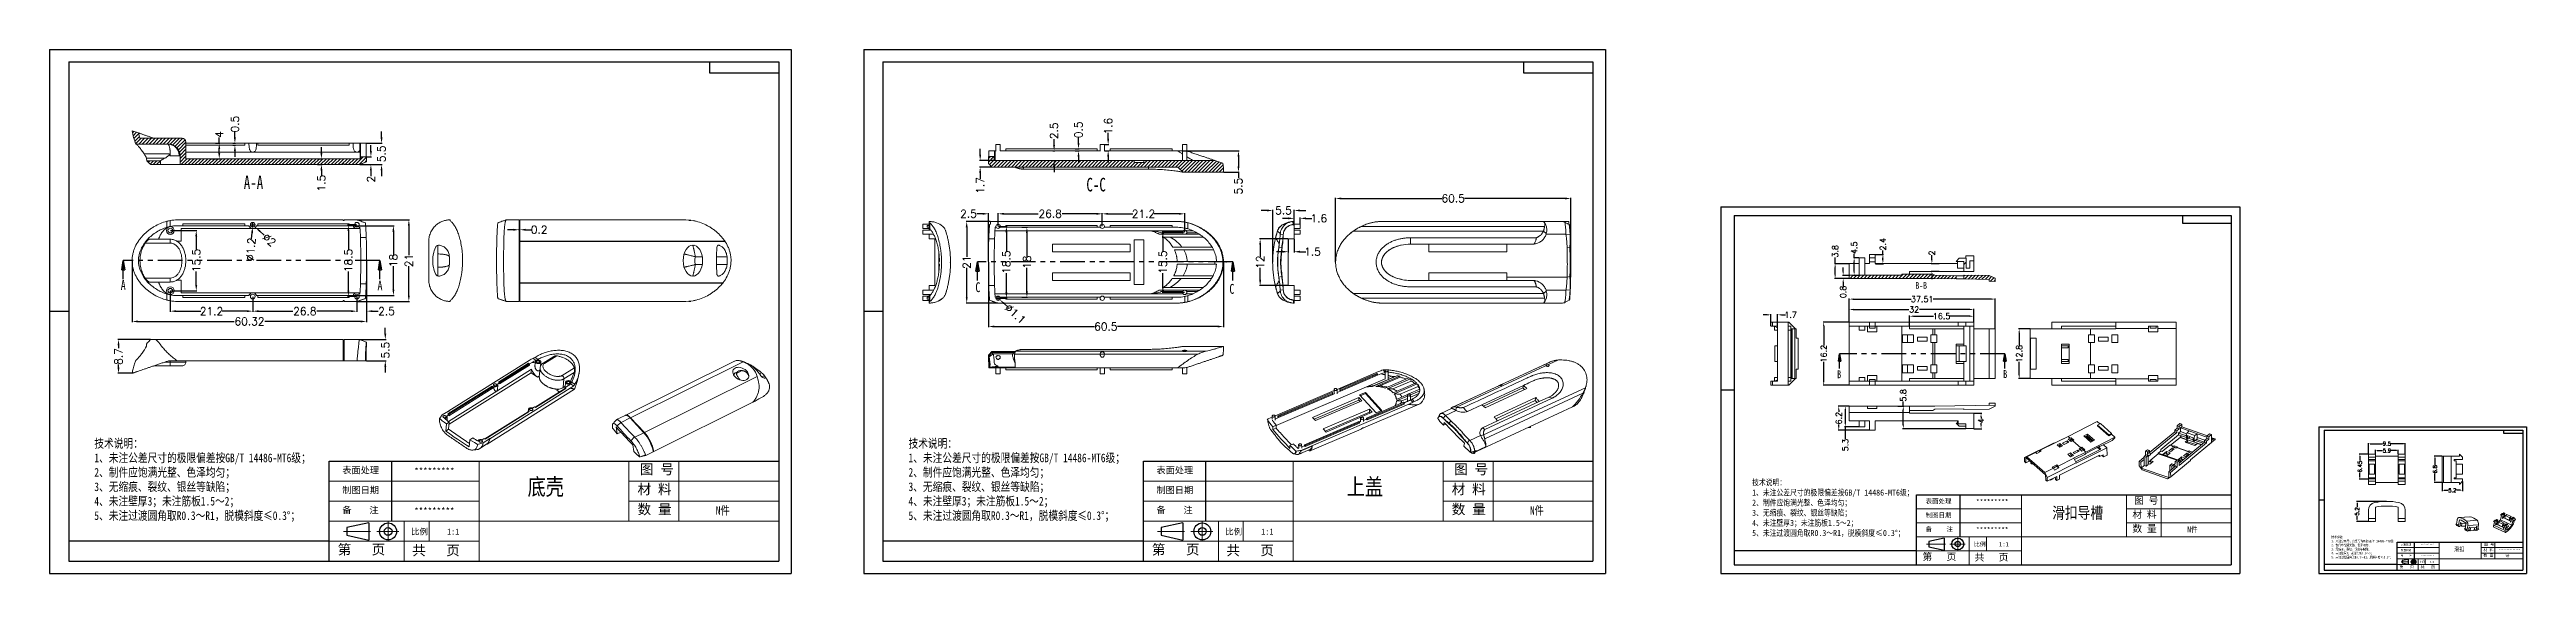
# Model space of a CAD drawing. Header units: inches. Extents: x 3168 to 3805, y 519 to 654.
import ezdxf

# ---------------------------------------------------------------- set-up
doc = ezdxf.new("R2010")
doc.units = ezdxf.units.IN
for name, pattern in [('CENTER2', [28.575, 19.05, -3.175, 3.175, -3.175]), ('HIDDEN', [1.905, 1.27, -0.635]), ('PHANTOM', [12.7, 6.35, -1.27, 1.27, -1.27, 1.27, -1.27])]:
    doc.linetypes.add(name, pattern=pattern)
doc.layers.add('文字', color=81, linetype='Continuous')
for name, color, linetype, lineweight in [('粗实线', 7, 'Continuous', 30), ('细实线', 3, 'Continuous', 9), ('细点划线', 2, 'CENTER2', 9)]:
    doc.layers.add(name, color=color, linetype=linetype, lineweight=lineweight)
doc.styles.add('SLDTEXTSTYLE0', font='TXT', dxfattribs={"width": 0.75})
doc.styles.add('SLDTEXTSTYLE3', font='TXT', dxfattribs={"width": 0.7})
doc.styles.get("Standard").update_dxf_attribs({"font": 'txt', "bigfont": 'gbcbig.shx'})
doc.styles.add('宋体', font='', dxfattribs={"width": 0.8, "height": 3.5})
doc.styles.get('宋体').set_extended_font_data('SimSun')
doc.dimstyles.new('1', dxfattribs={"dimtxt": 1, "dimasz": 0.5, "dimexe": 0.18, "dimexo": 0.0625, "dimgap": 0.09, "dimtad": 0, "dimzin": 12, "dimdsep": 46, "dimtxsty": 'Standard', "dimcen": 0.2, "dimclrd": 3, "dimclre": 3, "dimadec": 0, "dimazin": 0, "dimtfac": 1, "dimtofl": 0, "dimtmove": 0, "dimatfit": 3, "dimfxl": 1, "dimtolj": 1, "dimtzin": 0, "dimarcsym": 0})
doc.dimstyles.new('1.5', dxfattribs={"dimtxt": 1.5, "dimasz": 1, "dimexe": 0.18, "dimexo": 0.0625, "dimgap": 0.1, "dimtad": 0, "dimzin": 12, "dimdsep": 46, "dimtxsty": 'Standard', "dimcen": 0.5, "dimclrd": 3, "dimclre": 3, "dimadec": 0, "dimazin": 0, "dimtfac": 1, "dimtofl": 0, "dimtmove": 0, "dimatfit": 3, "dimfxl": 1, "dimtolj": 1, "dimtzin": 0, "dimarcsym": 0})
doc.dimstyles.new('2', dxfattribs={"dimtxt": 2, "dimasz": 1.5, "dimexe": 0.18, "dimexo": 0.0625, "dimgap": 0.1, "dimtad": 0, "dimzin": 12, "dimdsep": 46, "dimtxsty": 'Standard', "dimcen": 0.5, "dimclrd": 3, "dimclre": 3, "dimadec": 0, "dimazin": 0, "dimtfac": 1, "dimtofl": 0, "dimtmove": 0, "dimatfit": 3, "dimfxl": 1, "dimtolj": 1, "dimtzin": 0, "dimarcsym": 0})
pattern_1 = [(45, (0, -4.298), (-0.4490128, 0.4490128), [])]
pattern_2 = [(45, (-109.4569, -418.8911), (-0.44901281, 0.44901281), [])]

msp = doc.modelspace()

# ---------------------------------------------------------------- texts
at = {"color": 0, "linetype": 'Continuous', "lineweight": 0, "attachment_point": 2, "style": 'SLDTEXTSTYLE3'}
for s, insert, char_height in [('A-A', (3220.103, 621.5), 3.5), ('C-C', (3436.878, 620.923), 3.5), ('B-B', (3649.14, 594.087), 1.75)]:
    msp.add_mtext(s, dxfattribs=dict(at, insert=insert, char_height=char_height))
at = {"color": 7, "linetype": 'Continuous', "attachment_point": 1, "style": 'SLDTEXTSTYLE0'}
for s, insert, char_height in [('A', (3185.944, 594.567), 2.54), ('A', (3251.997, 594.471), 2.54), ('C', (3405.825, 594.025), 2.54), ('C', (3471.164, 593.59), 2.54), ('B', (3627.517, 571.352), 2.032), ('B', (3670.235, 571.408), 2.032)]:
    msp.add_mtext(s, dxfattribs=dict(at, insert=insert, char_height=char_height))
at = {"attachment_point": 1}
for s, insert, char_height, width in [('{\\fSimHei|b0|i0|c134|p49;表面处理}', (3242.942, 546.492), 1.69026, 960.65734), ('{\\fSimHei|b0|i0|c134|p49;*********}', (3261.455, 546.275), 1.69026, 960.65734), ('{\\fSimHei|b0|i0|c134|p49;表面处理}', (3452.4, 546.492), 1.69026, 960.65734), ('{\\fSimHei|b0|i0|c134|p49;备    注}', (3242.942, 536.213), 1.69026, 960.65734), ('{\\fSimHei|b0|i0|c134|p49;制图日期}', (3242.942, 541.353), 1.69026, 960.65734), ('{\\fSimHei|b0|i0|c134|p49;*********}', (3261.455, 535.996), 1.69026, 960.65734), ('{\\fSimHei|b0|i0|c134|p49;备    注}', (3452.4, 536.213), 1.69026, 960.65734), ('{\\fSimHei|b0|i0|c134|p49;制图日期}', (3452.4, 541.353), 1.69026, 960.65734), ('{\\fSimHei|b0|i0|c134|p49;表面处理}', (3650.294, 538.257), 1.18318, 672.46014), ('{\\fSimHei|b0|i0|c134|p49;*********}', (3663.253, 538.105), 1.18318, 672.46014), ('{\\fSimHei|b0|i0|c134|p49;备    注}', (3650.294, 531.061), 1.18318, 672.46014), ('{\\fSimHei|b0|i0|c134|p49;制图日期}', (3650.294, 534.659), 1.18318, 672.46014), ('{\\fSimHei|b0|i0|c134|p49;*********}', (3663.253, 530.909), 1.18318, 672.46014), ('{\\fSimHei|b0|i0|c134|p49;备    注}', (3772.51, 523.849), 0.47327, 268.98406), ('{\\fSimHei|b0|i0|c134|p49;表面处理}', (3772.51, 526.727), 0.47327, 268.98406), ('{\\fSimHei|b0|i0|c134|p49;制图日期}', (3772.51, 525.288), 0.47327, 268.98406), ('{\\fSimHei|b0|i0|c134|p49;*********}', (3777.693, 526.666), 0.47327, 268.98406), ('{\\fSimHei|b0|i0|c134|p49;*********}', (3777.693, 523.788), 0.47327, 268.98406)]:
    msp.add_mtext(s, dxfattribs=dict(at, insert=insert, char_height=char_height, width=width))
at = {"layer": '文字', "color": 0, "attachment_point": 1, "style": '宋体'}
for s, insert, char_height, width in [('{\\H1.111x;技术说明：\\P1、未注公差尺寸的极限偏差按GB/T 14486-MT6级；\\P2、制件应饱满光整、色泽均匀；\\P3、无缩痕、裂纹、银丝等缺陷；\\P4、未注壁厚3；未注筋板1.5～2；\\P5、未注过渡圆角取R0.3～R1，脱模斜度≤0.3%%D；}', (3179.156, 553.647), 2.00767, 73.12607), ('{\\H1.111x;技术说明：\\P1、未注公差尺寸的极限偏差按GB/T 14486-MT6级；\\P2、制件应饱满光整、色泽均匀；\\P3、无缩痕、裂纹、银丝等缺陷；\\P4、未注壁厚3；未注筋板1.5～2；\\P5、未注过渡圆角取R0.3～R1，脱模斜度≤0.3%%D；}', (3388.613, 553.647), 2.00767, 73.12607), ('底壳', (3290.614, 543.514), 4.283, 54.75698), ('上盖', (3501.343, 543.514), 4.283, 54.75698), ('{\\H1.111x;技术说明：\\P1、未注公差尺寸的极限偏差按GB/T 14486-MT6级；\\P2、制件应饱满光整、色泽均匀；\\P3、无缩痕、裂纹、银丝等缺陷；\\P4、未注壁厚3；未注筋板1.5～2；\\P5、未注过渡圆角取R0.3～R1，脱模斜度≤0.3%%D；}', (3605.643, 543.265), 1.40537, 51.18825), ('{\\H1.111x;N件}', (3339.057, 536.329), 1.92736, 22.28248), ('{\\H1.111x;N件}', (3548.514, 536.329), 1.92736, 22.28248), ('滑扣导槽', (3682.845, 536.172), 2.9981, 38.32989), ('{\\H1.111x;N件}', (3717.574, 531.143), 1.34915, 15.59774), ('{\\H1.111x;技术说明：\\P1、未注公差尺寸的极限偏差按GB/T 14486-MT6级；\\P2、制件应饱满光整、色泽均匀；\\P3、无缩痕、裂纹、银丝等缺陷；\\P4、未注壁厚3；未注筋板1.5～2；\\P5、未注过渡圆角取R0.3～R1，脱模斜度≤0.3%%D；}', (3754.649, 528.73), 0.56215, 20.4753), ('滑扣', (3786.213, 525.893), 1.1992, 15.33195), ('{\\H1.111x;**************}', (3797.731, 525.321), 0.53966, 6.23909), ('{\\H1.111x;N件}', (3799.422, 523.881), 0.53966, 6.23909)]:
    msp.add_mtext(s, dxfattribs=dict(at, insert=insert, char_height=char_height, width=width))
at = {"layer": '细实线', "color": 7, "attachment_point": 1}
for s, insert, char_height, width in [('{\\fSimSun|b0|i0|c134|p54;材 料   }', (3318.902, 542.031), 2.56982, 12.84909), ('{\\fSimSun|b0|i0|c134|p54;图 号}', (3319.511, 547.171), 2.56982, 12.84909), ('{\\fSimSun|b0|i0|c134|p54;材 料   }', (3528.359, 542.031), 2.56982, 12.84909), ('{\\fSimSun|b0|i0|c134|p54;图 号}', (3528.969, 547.171), 2.56982, 12.84909), ('{\\fSimSun|b0|i0|c134|p54;数 量}', (3318.914, 536.866), 2.56982, 11.61076), ('{\\fSimSun|b0|i0|c134|p54;数 量}', (3528.372, 536.866), 2.56982, 11.61076), ('{\\fSimSun|b0|i0|c134|p54;材 料   }', (3703.465, 535.134), 1.79887, 8.99436), ('{\\fSimSun|b0|i0|c134|p54;图 号}', (3703.892, 538.732), 1.79887, 8.99436), ('{\\fSimSun|b0|i0|c134|p54;比例}', (3260.663, 530.586), 1.54189, 6.76842), ('{\\fSimSun|b0|i0|c134|p54;1:1}', (3269.898, 530.586), 1.54189, 6.76842), ('{\\fSimSun|b0|i0|c134|p54;比例}', (3470.121, 530.586), 1.54189, 6.76842), ('{\\fSimSun|b0|i0|c134|p54;1:1}', (3479.356, 530.586), 1.54189, 6.76842), ('{\\fSimSun|b0|i0|c134|p54;数 量}', (3703.474, 531.519), 1.79887, 8.12753), ('{\\fSimSun|b0|i0|c134|p54;第   页}', (3241.753, 526.509), 2.56982, 19.27363), ('{\\fSimSun|b0|i0|c134|p54; 共   页}', (3259.179, 526.291), 2.56982, 19.27363), ('{\\fSimSun|b0|i0|c134|p54;第   页}', (3451.211, 526.509), 2.56982, 19.27363), ('{\\fSimSun|b0|i0|c134|p54; 共   页}', (3468.636, 526.291), 2.56982, 19.27363), ('{\\fSimSun|b0|i0|c134|p54;第   页}', (3649.461, 524.269), 1.79887, 13.49154), ('{\\fSimSun|b0|i0|c134|p54;比例}', (3662.698, 527.122), 1.07932, 4.73789), ('{\\fSimSun|b0|i0|c134|p54; 共   页}', (3661.659, 524.116), 1.79887, 13.49154), ('{\\fSimSun|b0|i0|c134|p54;1:1}', (3669.163, 527.122), 1.07932, 4.73789), ('{\\fSimSun|b0|i0|c134|p54;材 料   }', (3793.778, 525.478), 0.71955, 3.59774), ('{\\fSimSun|b0|i0|c134|p54;数 量}', (3793.782, 524.032), 0.71955, 3.25101), ('{\\fSimSun|b0|i0|c134|p54;图 号}', (3793.949, 526.917), 0.71955, 3.59774), ('{\\fSimSun|b0|i0|c134|p54;第   页}', (3772.177, 521.132), 0.71955, 5.39662), ('{\\fSimSun|b0|i0|c134|p54;比例}', (3777.471, 522.273), 0.43173, 1.89516), ('{\\fSimSun|b0|i0|c134|p54; 共   页}', (3777.056, 521.071), 0.71955, 5.39662), ('{\\fSimSun|b0|i0|c134|p54;1:1}', (3780.057, 522.273), 0.43173, 1.89516)]:
    msp.add_mtext(s, dxfattribs=dict(at, insert=insert, char_height=char_height, width=width))

# ---------------------------------------------------------------- blocks, each defined once
blk = doc.blocks.new('_CLOSED')
at = {"color": 0, "linetype": 'ByBlock', "lineweight": -2}
for p, q in [((-1, 0.166667), (0, 0)), ((-1, 0.166667), (-1, -0.166667)), ((0, 0), (-1, -0.166667)), ((0, 0), (-1, 0))]:
    blk.add_line(p, q, dxfattribs=at)
blk = doc.blocks.new('*D156')
at = {"color": 3, "lineweight": -2, "transparency": 16777216}
for p, q in [((3764.18, 549.85), (3764.18, 552.64)), ((3764.68, 552.46), (3767.84, 552.46)), ((3773.18, 552.46), (3770.02, 552.46)), ((3773.68, 549.85), (3773.68, 552.64))]:
    blk.add_line(p, q, dxfattribs=at)
at = {"color": 3, "transparency": 16777216}
for points in [[(3764.68, 552.55), (3764.68, 552.38), (3764.18, 552.46)], [(3773.18, 552.55), (3773.18, 552.38), (3773.68, 552.46)]]:
    blk.add_solid(points, dxfattribs=at)
at = {"layer": 'Defpoints', "color": 0, "transparency": 16777216}
for p in [(3764.18, 549.79), (3773.68, 552.46), (3773.68, 549.79)]:
    blk.add_point(p, dxfattribs=at)
at = {"color": 0, "transparency": 16777216, "insert": (3768.93, 552.46), "char_height": 1, "attachment_point": 5}
blk.add_mtext('\\A1;9.5', dxfattribs=at)
blk = doc.blocks.new('*D157')
at = {"color": 3, "lineweight": -2, "transparency": 16777216}
for p, q in [((3764.11, 549.79), (3761.83, 549.79)), ((3762.01, 549.29), (3762.01, 548.15)), ((3764.11, 543.33), (3761.83, 543.33)), ((3762.01, 543.83), (3762.01, 544.97))]:
    blk.add_line(p, q, dxfattribs=at)
at = {"color": 3, "transparency": 16777216}
for points in [[(3761.93, 549.29), (3762.09, 549.29), (3762.01, 549.79)], [(3761.93, 543.83), (3762.09, 543.83), (3762.01, 543.33)]]:
    blk.add_solid(points, dxfattribs=at)
at = {"layer": 'Defpoints', "color": 0, "transparency": 16777216}
for p in [(3762.01, 549.79), (3764.18, 549.79), (3764.18, 543.33)]:
    blk.add_point(p, dxfattribs=at)
at = {"color": 0, "transparency": 16777216, "insert": (3762.01, 546.56), "char_height": 1, "attachment_point": 5, "rotation": 90}
blk.add_mtext('\\A1;6.45', dxfattribs=at)
blk = doc.blocks.new('*D158')
at = {"color": 3, "lineweight": -2, "transparency": 16777216}
for p, q in [((3765.98, 549.85), (3765.98, 550.86)), ((3766.48, 550.68), (3767.84, 550.68)), ((3771.38, 550.68), (3770.02, 550.68)), ((3771.88, 549.85), (3771.88, 550.86))]:
    blk.add_line(p, q, dxfattribs=at)
at = {"color": 3, "transparency": 16777216}
for points in [[(3766.48, 550.76), (3766.48, 550.59), (3765.98, 550.68)], [(3771.38, 550.76), (3771.38, 550.59), (3771.88, 550.68)]]:
    blk.add_solid(points, dxfattribs=at)
at = {"layer": 'Defpoints', "color": 0, "transparency": 16777216}
for p in [(3765.98, 549.79), (3771.88, 550.68), (3771.88, 549.79)]:
    blk.add_point(p, dxfattribs=at)
at = {"color": 0, "transparency": 16777216, "insert": (3768.93, 550.68), "char_height": 1, "attachment_point": 5}
blk.add_mtext('\\A1;5.9', dxfattribs=at)
blk = doc.blocks.new('*D159')
at = {"color": 3, "lineweight": -2, "transparency": 16777216}
for p, q in [((3783.12, 549.29), (3781.13, 549.29)), ((3781.31, 548.79), (3781.31, 546.98)), ((3783.12, 542.49), (3781.13, 542.49)), ((3781.31, 542.99), (3781.31, 544.8))]:
    blk.add_line(p, q, dxfattribs=at)
at = {"color": 3, "transparency": 16777216}
for points in [[(3781.22, 548.79), (3781.39, 548.79), (3781.31, 549.29)], [(3781.22, 542.99), (3781.39, 542.99), (3781.31, 542.49)]]:
    blk.add_solid(points, dxfattribs=at)
at = {"layer": 'Defpoints', "color": 0, "transparency": 16777216}
for p in [(3781.31, 549.29), (3783.18, 549.29), (3783.18, 542.49)]:
    blk.add_point(p, dxfattribs=at)
at = {"color": 0, "transparency": 16777216, "insert": (3781.31, 545.89), "char_height": 1, "attachment_point": 5, "rotation": 90}
blk.add_mtext('\\A1;6.8', dxfattribs=at)
blk = doc.blocks.new('*D161')
at = {"color": 3, "lineweight": -2, "transparency": 16777216}
for p, q in [((3783.18, 542.42), (3783.18, 540.28)), ((3788.38, 542.72), (3788.38, 540.28)), ((3783.68, 540.46), (3784.69, 540.46)), ((3787.88, 540.46), (3786.87, 540.46))]:
    blk.add_line(p, q, dxfattribs=at)
at = {"color": 3, "transparency": 16777216}
for points in [[(3783.68, 540.54), (3783.68, 540.37), (3783.18, 540.46)], [(3787.88, 540.54), (3787.88, 540.37), (3788.38, 540.46)]]:
    blk.add_solid(points, dxfattribs=at)
at = {"layer": 'Defpoints', "color": 0, "transparency": 16777216}
for p in [(3783.18, 542.49), (3788.38, 542.79), (3788.38, 540.46)]:
    blk.add_point(p, dxfattribs=at)
at = {"color": 0, "transparency": 16777216, "insert": (3785.78, 540.46), "char_height": 1, "attachment_point": 5}
blk.add_mtext('\\A1;5.2', dxfattribs=at)
blk = doc.blocks.new('*D162')
at = {"color": 3, "lineweight": -2, "transparency": 16777216}
for p, q in [((3768.86, 537.62), (3761.09, 537.62)), ((3761.27, 537.12), (3761.27, 536.11)), ((3764.11, 532.42), (3761.09, 532.42)), ((3761.27, 532.92), (3761.27, 533.93))]:
    blk.add_line(p, q, dxfattribs=at)
at = {"color": 3, "transparency": 16777216}
for points in [[(3761.19, 537.12), (3761.36, 537.12), (3761.27, 537.62)], [(3761.19, 532.92), (3761.36, 532.92), (3761.27, 532.42)]]:
    blk.add_solid(points, dxfattribs=at)
at = {"layer": 'Defpoints', "color": 0, "transparency": 16777216}
for p in [(3761.27, 537.62), (3768.93, 537.62), (3764.18, 532.42)]:
    blk.add_point(p, dxfattribs=at)
at = {"color": 0, "transparency": 16777216, "insert": (3761.27, 535.02), "char_height": 1, "attachment_point": 5, "rotation": 90}
blk.add_mtext('\\A1;5.2', dxfattribs=at)
blk = doc.blocks.new('*D163')
at = {"color": 3, "lineweight": -2, "transparency": 16777216}
for p, q in [((3630.59, 583.73), (3623.88, 583.73)), ((3624.06, 582.73), (3624.06, 577.73)), ((3624.06, 568.53), (3624.06, 573.53)), ((3630.59, 567.53), (3623.88, 567.53))]:
    blk.add_line(p, q, dxfattribs=at)
at = {"color": 3, "transparency": 16777216}
for points in [[(3623.89, 582.73), (3624.22, 582.73), (3624.06, 583.73)], [(3623.89, 568.53), (3624.22, 568.53), (3624.06, 567.53)]]:
    blk.add_solid(points, dxfattribs=at)
at = {"layer": 'Defpoints', "color": 0, "transparency": 16777216}
for p in [(3624.06, 583.73), (3630.65, 583.73), (3630.65, 567.53)]:
    blk.add_point(p, dxfattribs=at)
at = {"color": 0, "transparency": 16777216, "insert": (3624.06, 575.63), "char_height": 1.5, "attachment_point": 5, "rotation": 90}
blk.add_mtext('\\A1;16.2', dxfattribs=at)
blk = doc.blocks.new('*D164')
at = {"color": 3, "lineweight": -2, "transparency": 16777216}
for p, q in [((3630.65, 583.79), (3630.65, 589.87)), ((3631.65, 589.69), (3646.55, 589.69)), ((3667.15, 589.69), (3652.25, 589.69)), ((3668.15, 582.09), (3668.15, 589.87))]:
    blk.add_line(p, q, dxfattribs=at)
at = {"color": 3, "transparency": 16777216}
for points in [[(3631.65, 589.86), (3631.65, 589.52), (3630.65, 589.69)], [(3667.15, 589.86), (3667.15, 589.52), (3668.15, 589.69)]]:
    blk.add_solid(points, dxfattribs=at)
at = {"layer": 'Defpoints', "color": 0, "transparency": 16777216}
for p in [(3668.15, 589.69), (3630.65, 583.73), (3668.15, 582.03)]:
    blk.add_point(p, dxfattribs=at)
at = {"color": 0, "transparency": 16777216, "insert": (3649.4, 589.69), "char_height": 1.5, "attachment_point": 5}
blk.add_mtext('\\A1;37.51', dxfattribs=at)
blk = doc.blocks.new('*D165')
at = {"color": 3, "lineweight": -2, "transparency": 16777216}
for p, q in [((3630.65, 583.79), (3630.65, 587.2)), ((3631.65, 587.02), (3645.98, 587.02)), ((3661.65, 587.02), (3648.68, 587.02)), ((3662.65, 583.79), (3662.65, 587.2))]:
    blk.add_line(p, q, dxfattribs=at)
at = {"color": 3, "transparency": 16777216}
for points in [[(3631.65, 587.19), (3631.65, 586.85), (3630.65, 587.02)], [(3661.65, 587.19), (3661.65, 586.85), (3662.65, 587.02)]]:
    blk.add_solid(points, dxfattribs=at)
at = {"layer": 'Defpoints', "color": 0, "transparency": 16777216}
for p in [(3662.65, 587.02), (3630.65, 583.73), (3662.65, 583.73)]:
    blk.add_point(p, dxfattribs=at)
at = {"color": 0, "transparency": 16777216, "insert": (3647.33, 587.02), "char_height": 1.5, "attachment_point": 5}
blk.add_mtext('\\A1;32', dxfattribs=at)
blk = doc.blocks.new('*D166')
at = {"color": 3, "lineweight": -2, "transparency": 16777216}
for p, q in [((3646.15, 582.79), (3646.15, 585.46)), ((3647.15, 585.28), (3652.3, 585.28)), ((3661.65, 585.28), (3656.5, 585.28)), ((3662.65, 583.79), (3662.65, 585.46))]:
    blk.add_line(p, q, dxfattribs=at)
at = {"color": 3, "transparency": 16777216}
for points in [[(3647.15, 585.45), (3647.15, 585.12), (3646.15, 585.28)], [(3661.65, 585.45), (3661.65, 585.12), (3662.65, 585.28)]]:
    blk.add_solid(points, dxfattribs=at)
at = {"layer": 'Defpoints', "color": 0, "transparency": 16777216}
for p in [(3646.15, 585.28), (3646.15, 582.73), (3662.65, 583.73)]:
    blk.add_point(p, dxfattribs=at)
at = {"color": 0, "transparency": 16777216, "insert": (3654.4, 585.28), "char_height": 1.5, "attachment_point": 5}
blk.add_mtext('\\A1;16.5', dxfattribs=at)
blk = doc.blocks.new('*D167')
at = {"color": 3, "lineweight": -2, "transparency": 16777216}
for p, q in [((3630.59, 595.81), (3628.89, 595.81)), ((3630.59, 595.01), (3628.89, 595.01)), ((3629.07, 596.81), (3629.07, 597.81)), ((3629.07, 594.01), (3629.07, 593.01))]:
    blk.add_line(p, q, dxfattribs=at)
at = {"color": 3, "transparency": 16777216}
for points in [[(3628.9, 596.81), (3629.23, 596.81), (3629.07, 595.81)], [(3628.9, 594.01), (3629.23, 594.01), (3629.07, 595.01)]]:
    blk.add_solid(points, dxfattribs=at)
at = {"layer": 'Defpoints', "color": 0, "transparency": 16777216}
for p in [(3629.07, 595.01), (3630.65, 595.81), (3630.65, 595.01)]:
    blk.add_point(p, dxfattribs=at)
at = {"color": 0, "transparency": 16777216, "insert": (3629.07, 591.54), "char_height": 1.5, "attachment_point": 5, "rotation": 90}
blk.add_mtext('\\A1;0.8', dxfattribs=at)
blk = doc.blocks.new('*D168')
at = {"color": 3, "lineweight": -2, "transparency": 16777216}
for p, q in [((3627, 598.81), (3627, 600.41)), ((3630.59, 598.81), (3626.82, 598.81)), ((3630.59, 595.01), (3626.82, 595.01)), ((3627, 596.01), (3627, 597.81))]:
    blk.add_line(p, q, dxfattribs=at)
at = {"color": 3, "transparency": 16777216}
for points in [[(3626.83, 597.81), (3627.17, 597.81), (3627, 598.81)], [(3626.83, 596.01), (3627.17, 596.01), (3627, 595.01)]]:
    blk.add_solid(points, dxfattribs=at)
at = {"layer": 'Defpoints', "color": 0, "transparency": 16777216}
for p in [(3627, 598.81), (3630.65, 598.81), (3630.65, 595.01)]:
    blk.add_point(p, dxfattribs=at)
at = {"color": 0, "transparency": 16777216, "insert": (3627, 602.01), "char_height": 1.5, "attachment_point": 5, "rotation": 90}
blk.add_mtext('\\A1;3.8', dxfattribs=at)
blk = doc.blocks.new('*D169')
at = {"color": 3, "lineweight": -2, "transparency": 16777216}
for p, q in [((3630.59, 562.13), (3629.44, 562.13)), ((3629.62, 561.13), (3629.62, 557.83)), ((3633.09, 556.83), (3629.44, 556.83)), ((3629.62, 556.83), (3629.62, 553.72))]:
    blk.add_line(p, q, dxfattribs=at)
at = {"color": 3, "transparency": 16777216}
for points in [[(3629.45, 561.13), (3629.79, 561.13), (3629.62, 562.13)], [(3629.45, 557.83), (3629.79, 557.83), (3629.62, 556.83)]]:
    blk.add_solid(points, dxfattribs=at)
at = {"layer": 'Defpoints', "color": 0, "transparency": 16777216}
for p in [(3629.62, 562.13), (3630.65, 562.13), (3633.15, 556.83)]:
    blk.add_point(p, dxfattribs=at)
at = {"color": 0, "transparency": 16777216, "insert": (3629.62, 552.12), "char_height": 1.5, "attachment_point": 5, "rotation": 90}
blk.add_mtext('\\A1;5.3', dxfattribs=at)
blk = doc.blocks.new('*D170')
at = {"color": 3, "lineweight": -2, "transparency": 16777216}
for p, q in [((3630.59, 562.13), (3627.75, 562.13)), ((3627.93, 561.13), (3627.93, 560.63)), ((3635.74, 555.93), (3627.75, 555.93)), ((3627.93, 556.93), (3627.93, 557.43))]:
    blk.add_line(p, q, dxfattribs=at)
at = {"color": 3, "transparency": 16777216}
for points in [[(3627.77, 561.13), (3628.1, 561.13), (3627.93, 562.13)], [(3627.77, 556.93), (3628.1, 556.93), (3627.93, 555.93)]]:
    blk.add_solid(points, dxfattribs=at)
at = {"layer": 'Defpoints', "color": 0, "transparency": 16777216}
for p in [(3627.93, 562.13), (3630.65, 562.13), (3635.8, 555.93)]:
    blk.add_point(p, dxfattribs=at)
at = {"color": 0, "transparency": 16777216, "insert": (3627.93, 559.03), "char_height": 1.5, "attachment_point": 5, "rotation": 90}
blk.add_mtext('\\A1;6.2', dxfattribs=at)
blk = doc.blocks.new('*D171')
at = {"color": 3, "lineweight": -2, "transparency": 16777216}
for p, q in [((3643.16, 562.13), (3644.7, 562.13)), ((3644.52, 562.13), (3644.52, 563.3)), ((3644.52, 557.33), (3644.52, 561.13)), ((3660.59, 556.33), (3644.34, 556.33))]:
    blk.add_line(p, q, dxfattribs=at)
at = {"color": 3, "transparency": 16777216}
for points in [[(3644.36, 561.13), (3644.69, 561.13), (3644.52, 562.13)], [(3644.36, 557.33), (3644.69, 557.33), (3644.52, 556.33)]]:
    blk.add_solid(points, dxfattribs=at)
at = {"layer": 'Defpoints', "color": 0, "transparency": 16777216}
for p in [(3643.09, 562.13), (3644.52, 562.13), (3660.65, 556.33)]:
    blk.add_point(p, dxfattribs=at)
at = {"color": 0, "transparency": 16777216, "insert": (3644.52, 564.9), "char_height": 1.5, "attachment_point": 5, "rotation": 90}
blk.add_mtext('\\A1;5.8', dxfattribs=at)
blk = doc.blocks.new('*D172')
at = {"color": 3, "lineweight": -2, "transparency": 16777216}
for p, q in [((3662.71, 560.33), (3664.72, 560.33)), ((3662.71, 556.33), (3664.72, 556.33)), ((3664.54, 559.33), (3664.54, 558.93)), ((3664.54, 557.33), (3664.54, 557.73))]:
    blk.add_line(p, q, dxfattribs=at)
at = {"color": 3, "transparency": 16777216}
for points in [[(3664.37, 559.33), (3664.7, 559.33), (3664.54, 560.33)], [(3664.37, 557.33), (3664.7, 557.33), (3664.54, 556.33)]]:
    blk.add_solid(points, dxfattribs=at)
at = {"layer": 'Defpoints', "color": 0, "transparency": 16777216}
for p in [(3662.65, 560.33), (3662.65, 556.33), (3664.54, 560.33)]:
    blk.add_point(p, dxfattribs=at)
at = {"color": 0, "transparency": 16777216, "insert": (3664.54, 558.33), "char_height": 1.5, "attachment_point": 5, "rotation": 90}
blk.add_mtext('\\A1;4', dxfattribs=at)
blk = doc.blocks.new('*D174')
at = {"color": 3, "lineweight": -2, "transparency": 16777216}
for p, q in [((3677.15, 582.03), (3674.17, 582.03)), ((3674.35, 581.03), (3674.35, 577.73)), ((3674.35, 570.23), (3674.35, 573.53)), ((3677.15, 569.23), (3674.17, 569.23))]:
    blk.add_line(p, q, dxfattribs=at)
at = {"color": 3, "transparency": 16777216}
for points in [[(3674.18, 581.03), (3674.51, 581.03), (3674.35, 582.03)], [(3674.18, 570.23), (3674.51, 570.23), (3674.35, 569.23)]]:
    blk.add_solid(points, dxfattribs=at)
at = {"layer": 'Defpoints', "color": 0, "transparency": 16777216}
for p in [(3674.35, 582.03), (3677.21, 582.03), (3677.21, 569.23)]:
    blk.add_point(p, dxfattribs=at)
at = {"color": 0, "transparency": 16777216, "insert": (3674.35, 575.63), "char_height": 1.5, "attachment_point": 5, "rotation": 90}
blk.add_mtext('\\A1;12.8', dxfattribs=at)
blk = doc.blocks.new('*D175')
at = {"color": 3, "lineweight": -2, "transparency": 16777216}
for p, q in [((3609.49, 585.64), (3608.49, 585.64)), ((3610.49, 582.79), (3610.49, 585.82)), ((3612.19, 582.79), (3612.19, 585.82)), ((3613.19, 585.64), (3614.19, 585.64))]:
    blk.add_line(p, q, dxfattribs=at)
at = {"color": 3, "transparency": 16777216}
for points in [[(3609.49, 585.8), (3609.49, 585.47), (3610.49, 585.64)], [(3613.19, 585.8), (3613.19, 585.47), (3612.19, 585.64)]]:
    blk.add_solid(points, dxfattribs=at)
at = {"layer": 'Defpoints', "color": 0, "transparency": 16777216}
for p in [(3610.49, 582.73), (3612.19, 585.64), (3612.19, 582.73)]:
    blk.add_point(p, dxfattribs=at)
at = {"color": 0, "transparency": 16777216, "insert": (3615.54, 585.64), "char_height": 1.5, "attachment_point": 5}
blk.add_mtext('\\A1;1.7', dxfattribs=at)
blk = doc.blocks.new('*D176')
at = {"color": 3, "lineweight": -2, "transparency": 16777216}
for p, q in [((3637.36, 601.21), (3639.46, 601.21)), ((3639.28, 601.21), (3639.28, 602.21)), ((3639.28, 599.81), (3639.28, 600.21)), ((3637.36, 598.81), (3639.46, 598.81))]:
    blk.add_line(p, q, dxfattribs=at)
at = {"color": 3, "transparency": 16777216}
for points in [[(3639.12, 600.21), (3639.45, 600.21), (3639.28, 601.21)], [(3639.12, 599.81), (3639.45, 599.81), (3639.28, 598.81)]]:
    blk.add_solid(points, dxfattribs=at)
at = {"layer": 'Defpoints', "color": 0, "transparency": 16777216}
for p in [(3637.3, 601.21), (3639.28, 601.21), (3637.3, 598.81)]:
    blk.add_point(p, dxfattribs=at)
at = {"color": 0, "transparency": 16777216, "insert": (3639.28, 603.81), "char_height": 1.5, "attachment_point": 5, "rotation": 90}
blk.add_mtext('\\A1;2.4', dxfattribs=at)
blk = doc.blocks.new('*D177')
at = {"color": 3, "lineweight": -2, "transparency": 16777216}
for p, q in [((3633.09, 600.31), (3631.71, 600.31)), ((3631.89, 600.31), (3631.89, 601.31)), ((3631.89, 596.81), (3631.89, 599.31)), ((3633.09, 595.81), (3631.71, 595.81))]:
    blk.add_line(p, q, dxfattribs=at)
at = {"color": 3, "transparency": 16777216}
for points in [[(3631.72, 599.31), (3632.05, 599.31), (3631.89, 600.31)], [(3631.72, 596.81), (3632.05, 596.81), (3631.89, 595.81)]]:
    blk.add_solid(points, dxfattribs=at)
at = {"layer": 'Defpoints', "color": 0, "transparency": 16777216}
for p in [(3631.89, 600.31), (3633.15, 600.31), (3633.15, 595.81)]:
    blk.add_point(p, dxfattribs=at)
at = {"color": 0, "transparency": 16777216, "insert": (3631.89, 602.91), "char_height": 1.5, "attachment_point": 5, "rotation": 90}
blk.add_mtext('\\A1;4.5', dxfattribs=at)
blk = doc.blocks.new('*D178')
at = {"color": 3, "lineweight": -2, "transparency": 16777216}
for p, q in [((3651.89, 599.81), (3651.89, 600.97)), ((3653.79, 598.81), (3651.71, 598.81)), ((3653.79, 596.81), (3651.71, 596.81)), ((3651.89, 595.81), (3651.89, 594.81))]:
    blk.add_line(p, q, dxfattribs=at)
at = {"color": 3, "transparency": 16777216}
for points in [[(3651.72, 599.81), (3652.06, 599.81), (3651.89, 598.81)], [(3651.72, 595.81), (3652.06, 595.81), (3651.89, 596.81)]]:
    blk.add_solid(points, dxfattribs=at)
at = {"layer": 'Defpoints', "color": 0, "transparency": 16777216}
for p in [(3651.89, 598.81), (3653.85, 598.81), (3653.85, 596.81)]:
    blk.add_point(p, dxfattribs=at)
at = {"color": 0, "transparency": 16777216, "insert": (3651.89, 601.57), "char_height": 1.5, "attachment_point": 5, "rotation": 90}
blk.add_mtext('\\A1;2', dxfattribs=at)
blk = doc.blocks.new('*D179')
at = {"color": 3, "lineweight": -2, "transparency": 16777216}
for p, q in [((3498.5, 599.24), (3498.5, 615.78)), ((3500, 615.6), (3525.81, 615.6)), ((3557.5, 615.6), (3531.68, 615.6)), ((3559, 599.24), (3559, 615.78))]:
    blk.add_line(p, q, dxfattribs=at)
at = {"color": 3, "transparency": 16777216}
for points in [[(3500, 615.85), (3500, 615.35), (3498.5, 615.6)], [(3557.5, 615.85), (3557.5, 615.35), (3559, 615.6)]]:
    blk.add_solid(points, dxfattribs=at)
at = {"layer": 'Defpoints', "color": 0, "transparency": 16777216}
for p in [(3559, 615.6), (3498.5, 599.17), (3559, 599.17)]:
    blk.add_point(p, dxfattribs=at)
at = {"color": 0, "transparency": 16777216, "insert": (3528.75, 615.6), "char_height": 2, "attachment_point": 5}
blk.add_mtext('\\A1;60.5', dxfattribs=at)
blk = doc.blocks.new('*D180')
at = {"color": 3, "lineweight": -2, "transparency": 16777216}
for p, q in [((3409.17, 599.35), (3409.17, 611.83)), ((3411.67, 608.49), (3411.67, 611.83)), ((3407.67, 611.65), (3406.17, 611.65)), ((3413.17, 611.65), (3414.67, 611.65))]:
    blk.add_line(p, q, dxfattribs=at)
at = {"color": 3, "transparency": 16777216}
for points in [[(3407.67, 611.9), (3407.67, 611.4), (3409.17, 611.65)], [(3413.17, 611.9), (3413.17, 611.4), (3411.67, 611.65)]]:
    blk.add_solid(points, dxfattribs=at)
at = {"layer": 'Defpoints', "color": 0, "transparency": 16777216}
for p in [(3411.67, 611.65), (3411.67, 608.42), (3409.17, 599.29)]:
    blk.add_point(p, dxfattribs=at)
at = {"color": 0, "transparency": 16777216, "insert": (3404.07, 611.65), "char_height": 2, "attachment_point": 5}
blk.add_mtext('\\A1;2.5', dxfattribs=at)
blk = doc.blocks.new('*D181')
at = {"color": 3, "lineweight": -2, "transparency": 16777216}
for p, q in [((3411.67, 608.49), (3411.67, 611.83)), ((3438.47, 608.49), (3438.47, 611.83)), ((3413.17, 611.65), (3421.97, 611.65)), ((3436.97, 611.65), (3428.17, 611.65))]:
    blk.add_line(p, q, dxfattribs=at)
at = {"color": 3, "transparency": 16777216}
for points in [[(3413.17, 611.9), (3413.17, 611.4), (3411.67, 611.65)], [(3436.97, 611.9), (3436.97, 611.4), (3438.47, 611.65)]]:
    blk.add_solid(points, dxfattribs=at)
at = {"layer": 'Defpoints', "color": 0, "transparency": 16777216}
for p in [(3411.67, 608.42), (3438.47, 611.65), (3438.47, 608.42)]:
    blk.add_point(p, dxfattribs=at)
at = {"color": 0, "transparency": 16777216, "insert": (3425.07, 611.65), "char_height": 2, "attachment_point": 5}
blk.add_mtext('\\A1;26.8', dxfattribs=at)
blk = doc.blocks.new('*D182')
at = {"color": 3, "lineweight": -2, "transparency": 16777216}
for p, q in [((3438.47, 608.49), (3438.47, 611.83)), ((3459.67, 606.99), (3459.67, 611.83)), ((3439.97, 611.65), (3446.3, 611.65)), ((3458.17, 611.65), (3451.84, 611.65))]:
    blk.add_line(p, q, dxfattribs=at)
at = {"color": 3, "transparency": 16777216}
for points in [[(3439.97, 611.9), (3439.97, 611.4), (3438.47, 611.65)], [(3458.17, 611.9), (3458.17, 611.4), (3459.67, 611.65)]]:
    blk.add_solid(points, dxfattribs=at)
at = {"layer": 'Defpoints', "color": 0, "transparency": 16777216}
for p in [(3438.47, 608.42), (3459.67, 611.65), (3459.67, 606.92)]:
    blk.add_point(p, dxfattribs=at)
at = {"color": 0, "transparency": 16777216, "insert": (3449.07, 611.65), "char_height": 2, "attachment_point": 5}
blk.add_mtext('\\A1;21.2', dxfattribs=at)
blk = doc.blocks.new('*D183')
at = {"color": 3, "lineweight": -2, "transparency": 16777216}
for p, q in [((3411.73, 608.42), (3413.97, 608.42)), ((3413.79, 606.92), (3413.79, 601.94)), ((3413.79, 591.42), (3413.79, 596.41)), ((3411.73, 589.92), (3413.97, 589.92))]:
    blk.add_line(p, q, dxfattribs=at)
at = {"color": 3, "transparency": 16777216}
for points in [[(3413.54, 606.92), (3414.04, 606.92), (3413.79, 608.42)], [(3413.54, 591.42), (3414.04, 591.42), (3413.79, 589.92)]]:
    blk.add_solid(points, dxfattribs=at)
at = {"layer": 'Defpoints', "color": 0, "transparency": 16777216}
for p in [(3411.67, 608.42), (3413.79, 608.42), (3411.67, 589.92)]:
    blk.add_point(p, dxfattribs=at)
at = {"color": 0, "transparency": 16777216, "insert": (3413.79, 599.17), "char_height": 2, "attachment_point": 5, "rotation": 90}
blk.add_mtext('\\A1;18.5', dxfattribs=at)
blk = doc.blocks.new('*D184')
at = {"color": 3, "lineweight": -2, "transparency": 16777216}
for p, q in [((3409.61, 609.67), (3403.41, 609.67)), ((3403.59, 608.17), (3403.59, 600.61)), ((3403.59, 590.17), (3403.59, 597.74)), ((3411.61, 588.67), (3403.41, 588.67))]:
    blk.add_line(p, q, dxfattribs=at)
at = {"color": 3, "transparency": 16777216}
for points in [[(3403.34, 608.17), (3403.84, 608.17), (3403.59, 609.67)], [(3403.34, 590.17), (3403.84, 590.17), (3403.59, 588.67)]]:
    blk.add_solid(points, dxfattribs=at)
at = {"layer": 'Defpoints', "color": 0, "transparency": 16777216}
for p in [(3409.67, 609.67), (3403.59, 588.67), (3411.67, 588.67)]:
    blk.add_point(p, dxfattribs=at)
at = {"color": 0, "transparency": 16777216, "insert": (3403.59, 599.17), "char_height": 2, "attachment_point": 5, "rotation": 90}
blk.add_mtext('\\A1;21', dxfattribs=at)
blk = doc.blocks.new('*D185')
at = {"color": 3, "lineweight": -2, "transparency": 16777216}
for p, q in [((3459.61, 606.92), (3453.86, 606.92)), ((3454.04, 605.42), (3454.04, 601.94)), ((3454.04, 592.92), (3454.04, 596.41)), ((3459.61, 591.42), (3453.86, 591.42))]:
    blk.add_line(p, q, dxfattribs=at)
at = {"color": 3, "transparency": 16777216}
for points in [[(3453.79, 605.42), (3454.29, 605.42), (3454.04, 606.92)], [(3453.79, 592.92), (3454.29, 592.92), (3454.04, 591.42)]]:
    blk.add_solid(points, dxfattribs=at)
at = {"layer": 'Defpoints', "color": 0, "transparency": 16777216}
for p in [(3459.67, 606.92), (3454.04, 591.42), (3459.67, 591.42)]:
    blk.add_point(p, dxfattribs=at)
at = {"color": 0, "transparency": 16777216, "insert": (3454.04, 599.17), "char_height": 2, "attachment_point": 5, "rotation": 90}
blk.add_mtext('\\A1;15.5', dxfattribs=at)
blk = doc.blocks.new('*D186')
at = {"color": 3, "lineweight": -2, "transparency": 16777216}
for p, q in [((3411.17, 589.92), (3412.17, 589.92)), ((3411.67, 589.42), (3411.67, 590.42)), ((3414.3, 587.54), (3413.19, 588.55))]:
    blk.add_line(p, q, dxfattribs=at)
at = {"color": 3, "transparency": 16777216}
blk.add_solid([(3413.36, 588.73), (3413.02, 588.36), (3412.08, 589.55)], dxfattribs=at)
at = {"layer": 'Defpoints', "color": 0, "transparency": 16777216}
for p in [(3411.26, 590.29), (3412.08, 589.55)]:
    blk.add_point(p, dxfattribs=at)
at = {"color": 0, "transparency": 16777216, "insert": (3416.11, 585.91), "char_height": 2, "attachment_point": 5, "rotation": 317.85672}
blk.add_mtext('\\A1;∅1.1', dxfattribs=at)
blk = doc.blocks.new('*D187')
at = {"color": 3, "lineweight": -2, "transparency": 16777216}
for p, q in [((3409.17, 599.2), (3409.17, 582.45)), ((3469.64, 599.2), (3469.64, 582.45)), ((3410.67, 582.63), (3436.47, 582.63)), ((3468.14, 582.63), (3442.34, 582.63))]:
    blk.add_line(p, q, dxfattribs=at)
at = {"color": 3, "transparency": 16777216}
for points in [[(3410.67, 582.88), (3410.67, 582.38), (3409.17, 582.63)], [(3468.14, 582.88), (3468.14, 582.38), (3469.64, 582.63)]]:
    blk.add_solid(points, dxfattribs=at)
at = {"layer": 'Defpoints', "color": 0, "transparency": 16777216}
for p in [(3409.17, 599.26), (3469.64, 599.26), (3469.64, 582.63)]:
    blk.add_point(p, dxfattribs=at)
at = {"color": 0, "transparency": 16777216, "insert": (3439.41, 582.63), "char_height": 2, "attachment_point": 5}
blk.add_mtext('\\A1;60.5', dxfattribs=at)
blk = doc.blocks.new('*D188')
at = {"color": 3, "lineweight": -2, "transparency": 16777216}
for p, q in [((3484.8, 601.89), (3483.3, 601.89)), ((3486.3, 605.11), (3486.3, 601.71)), ((3487.8, 605.11), (3487.8, 601.71)), ((3489.3, 601.89), (3490.8, 601.89))]:
    blk.add_line(p, q, dxfattribs=at)
at = {"color": 3, "transparency": 16777216}
for points in [[(3484.8, 602.14), (3484.8, 601.64), (3486.3, 601.89)], [(3489.3, 602.14), (3489.3, 601.64), (3487.8, 601.89)]]:
    blk.add_solid(points, dxfattribs=at)
at = {"layer": 'Defpoints', "color": 0, "transparency": 16777216}
for p in [(3486.3, 605.17), (3486.3, 601.89), (3487.8, 605.17)]:
    blk.add_point(p, dxfattribs=at)
at = {"color": 0, "transparency": 16777216, "insert": (3492.56, 601.89), "char_height": 2, "attachment_point": 5}
blk.add_mtext('\\A1;1.5', dxfattribs=at)
blk = doc.blocks.new('*D189')
at = {"color": 3, "lineweight": -2, "transparency": 16777216}
for p, q in [((3486.23, 605.17), (3478.9, 605.17)), ((3479.08, 603.67), (3479.08, 600.61)), ((3486.23, 593.17), (3478.9, 593.17)), ((3479.08, 594.67), (3479.08, 597.74))]:
    blk.add_line(p, q, dxfattribs=at)
at = {"color": 3, "transparency": 16777216}
for points in [[(3478.83, 603.67), (3479.33, 603.67), (3479.08, 605.17)], [(3478.83, 594.67), (3479.33, 594.67), (3479.08, 593.17)]]:
    blk.add_solid(points, dxfattribs=at)
at = {"layer": 'Defpoints', "color": 0, "transparency": 16777216}
for p in [(3486.3, 605.17), (3479.08, 593.17), (3486.3, 593.17)]:
    blk.add_point(p, dxfattribs=at)
at = {"color": 0, "transparency": 16777216, "insert": (3479.08, 599.17), "char_height": 2, "attachment_point": 5, "rotation": 90}
blk.add_mtext('\\A1;12', dxfattribs=at)
blk = doc.blocks.new('*D190')
at = {"color": 3, "lineweight": -2, "transparency": 16777216}
for p, q in [((3480.8, 612.51), (3479.3, 612.51)), ((3482.3, 599.23), (3482.3, 612.69)), ((3487.8, 609.74), (3487.8, 612.69)), ((3489.3, 612.51), (3490.8, 612.51))]:
    blk.add_line(p, q, dxfattribs=at)
at = {"color": 3, "transparency": 16777216}
for points in [[(3480.8, 612.76), (3480.8, 612.26), (3482.3, 612.51)], [(3489.3, 612.76), (3489.3, 612.26), (3487.8, 612.51)]]:
    blk.add_solid(points, dxfattribs=at)
at = {"layer": 'Defpoints', "color": 0, "transparency": 16777216}
for p in [(3482.3, 612.51), (3487.8, 609.67), (3482.3, 599.17)]:
    blk.add_point(p, dxfattribs=at)
at = {"color": 0, "transparency": 16777216, "insert": (3485.05, 612.51), "char_height": 2, "attachment_point": 5}
blk.add_mtext('\\A1;5.5', dxfattribs=at)
blk = doc.blocks.new('*D191')
at = {"color": 3, "lineweight": -2, "transparency": 16777216}
for p, q in [((3486.3, 610.48), (3484.8, 610.48)), ((3487.8, 608.55), (3487.8, 610.66)), ((3489.4, 609.04), (3489.4, 610.66)), ((3490.9, 610.48), (3492.4, 610.48))]:
    blk.add_line(p, q, dxfattribs=at)
at = {"color": 3, "transparency": 16777216}
for points in [[(3486.3, 610.73), (3486.3, 610.23), (3487.8, 610.48)], [(3490.9, 610.73), (3490.9, 610.23), (3489.4, 610.48)]]:
    blk.add_solid(points, dxfattribs=at)
at = {"layer": 'Defpoints', "color": 0, "transparency": 16777216}
for p in [(3487.8, 608.49), (3489.4, 610.48), (3489.4, 608.97)]:
    blk.add_point(p, dxfattribs=at)
at = {"color": 0, "transparency": 16777216, "insert": (3494.16, 610.48), "char_height": 2, "attachment_point": 5}
blk.add_mtext('\\A1;1.6', dxfattribs=at)
blk = doc.blocks.new('*D192')
at = {"color": 3, "lineweight": -2, "transparency": 16777216}
for p, q in [((3459.18, 627.88), (3473.68, 627.88)), ((3473.5, 626.38), (3473.5, 623.88)), ((3469.73, 622.38), (3473.68, 622.38)), ((3473.5, 622.38), (3473.5, 620.88))]:
    blk.add_line(p, q, dxfattribs=at)
at = {"color": 3, "transparency": 16777216}
for points in [[(3473.25, 626.38), (3473.75, 626.38), (3473.5, 627.88)], [(3473.25, 623.88), (3473.75, 623.88), (3473.5, 622.38)]]:
    blk.add_solid(points, dxfattribs=at)
at = {"layer": 'Defpoints', "color": 0, "transparency": 16777216}
for p in [(3459.12, 627.88), (3473.5, 627.88), (3469.67, 622.38)]:
    blk.add_point(p, dxfattribs=at)
at = {"color": 0, "transparency": 16777216, "insert": (3473.5, 618.78), "char_height": 2, "attachment_point": 5, "rotation": 90}
blk.add_mtext('\\A1;5.5', dxfattribs=at)
blk = doc.blocks.new('*D194')
at = {"color": 3, "lineweight": -2, "transparency": 16777216}
for p, q in [((3410.61, 625.38), (3406.87, 625.38)), ((3407.05, 626.88), (3407.05, 628.38)), ((3410, 623.68), (3406.87, 623.68)), ((3407.05, 622.18), (3407.05, 620.68))]:
    blk.add_line(p, q, dxfattribs=at)
at = {"color": 3, "transparency": 16777216}
for points in [[(3406.8, 626.88), (3407.3, 626.88), (3407.05, 625.38)], [(3406.8, 622.18), (3407.3, 622.18), (3407.05, 623.68)]]:
    blk.add_solid(points, dxfattribs=at)
at = {"layer": 'Defpoints', "color": 0, "transparency": 16777216}
for p in [(3410.67, 625.38), (3407.05, 623.68), (3410.07, 623.68)]:
    blk.add_point(p, dxfattribs=at)
at = {"color": 0, "transparency": 16777216, "insert": (3407.05, 618.91), "char_height": 2, "attachment_point": 5, "rotation": 90}
blk.add_mtext('\\A1;1.7', dxfattribs=at)
blk = doc.blocks.new('*D196')
at = {"color": 3, "lineweight": -2, "transparency": 16777216}
for p, q in [((3426.06, 629.38), (3426.06, 630.88)), ((3425.77, 627.88), (3426.24, 627.88)), ((3425.77, 625.38), (3426.24, 625.38)), ((3426.06, 623.88), (3426.06, 622.38))]:
    blk.add_line(p, q, dxfattribs=at)
at = {"color": 3, "transparency": 16777216}
for points in [[(3425.81, 629.38), (3426.31, 629.38), (3426.06, 627.88)], [(3425.81, 623.88), (3426.31, 623.88), (3426.06, 625.38)]]:
    blk.add_solid(points, dxfattribs=at)
at = {"layer": 'Defpoints', "color": 0, "transparency": 16777216}
for p in [(3425.71, 627.88), (3425.71, 625.38), (3426.06, 627.88)]:
    blk.add_point(p, dxfattribs=at)
at = {"color": 0, "transparency": 16777216, "insert": (3426.06, 632.98), "char_height": 2, "attachment_point": 5, "rotation": 90}
blk.add_mtext('\\A1;2.5', dxfattribs=at)
blk = doc.blocks.new('*D197')
at = {"color": 3, "lineweight": -2, "transparency": 16777216}
for p, q in [((3432.35, 629.88), (3432.35, 631.38)), ((3431.53, 628.38), (3432.53, 628.38)), ((3431.53, 627.88), (3432.53, 627.88)), ((3432.35, 626.38), (3432.35, 624.88))]:
    blk.add_line(p, q, dxfattribs=at)
at = {"color": 3, "transparency": 16777216}
for points in [[(3432.1, 629.88), (3432.6, 629.88), (3432.35, 628.38)], [(3432.1, 626.38), (3432.6, 626.38), (3432.35, 627.88)]]:
    blk.add_solid(points, dxfattribs=at)
at = {"layer": 'Defpoints', "color": 0, "transparency": 16777216}
for p in [(3431.46, 628.38), (3431.46, 627.88), (3432.35, 628.38)]:
    blk.add_point(p, dxfattribs=at)
at = {"color": 0, "transparency": 16777216, "insert": (3432.35, 633.31), "char_height": 2, "attachment_point": 5, "rotation": 90}
blk.add_mtext('\\A1;0.5', dxfattribs=at)
blk = doc.blocks.new('*D198')
at = {"color": 3, "lineweight": -2, "transparency": 16777216}
for p, q in [((3439.98, 630.98), (3439.98, 632.48)), ((3439.08, 629.48), (3440.16, 629.48)), ((3439.08, 627.88), (3440.16, 627.88)), ((3439.98, 626.38), (3439.98, 624.88))]:
    blk.add_line(p, q, dxfattribs=at)
at = {"color": 3, "transparency": 16777216}
for points in [[(3439.73, 630.98), (3440.23, 630.98), (3439.98, 629.48)], [(3439.73, 626.38), (3440.23, 626.38), (3439.98, 627.88)]]:
    blk.add_solid(points, dxfattribs=at)
at = {"layer": 'Defpoints', "color": 0, "transparency": 16777216}
for p in [(3439.02, 629.48), (3439.02, 627.88), (3439.98, 629.48)]:
    blk.add_point(p, dxfattribs=at)
at = {"color": 0, "transparency": 16777216, "insert": (3439.98, 634.24), "char_height": 2, "attachment_point": 5, "rotation": 90}
blk.add_mtext('\\A1;1.6', dxfattribs=at)
blk = doc.blocks.new('*D199')
at = {"color": 3, "lineweight": -2, "transparency": 16777216}
for p, q in [((3188.89, 599.53), (3188.89, 583.75)), ((3249.21, 599.52), (3249.21, 583.75)), ((3190.39, 583.93), (3215.11, 583.93)), ((3247.71, 583.93), (3222.98, 583.93))]:
    blk.add_line(p, q, dxfattribs=at)
at = {"color": 3, "transparency": 16777216}
for points in [[(3190.39, 584.18), (3190.39, 583.68), (3188.89, 583.93)], [(3247.71, 584.18), (3247.71, 583.68), (3249.21, 583.93)]]:
    blk.add_solid(points, dxfattribs=at)
at = {"layer": 'Defpoints', "color": 0, "transparency": 16777216}
for p in [(3188.89, 599.59), (3249.21, 599.59), (3249.21, 583.93)]:
    blk.add_point(p, dxfattribs=at)
at = {"color": 0, "transparency": 16777216, "insert": (3219.05, 583.93), "char_height": 2, "attachment_point": 5}
blk.add_mtext('\\A1;60.32', dxfattribs=at)
blk = doc.blocks.new('*D200')
at = {"color": 3, "lineweight": -2, "transparency": 16777216}
for p, q in [((3246.75, 610.09), (3260.25, 610.09)), ((3260.07, 608.59), (3260.07, 601.03)), ((3260.07, 590.59), (3260.07, 598.16)), ((3246.75, 589.09), (3260.25, 589.09))]:
    blk.add_line(p, q, dxfattribs=at)
at = {"color": 3, "transparency": 16777216}
for points in [[(3259.82, 608.59), (3260.32, 608.59), (3260.07, 610.09)], [(3259.82, 590.59), (3260.32, 590.59), (3260.07, 589.09)]]:
    blk.add_solid(points, dxfattribs=at)
at = {"layer": 'Defpoints', "color": 0, "transparency": 16777216}
for p in [(3246.69, 610.09), (3260.07, 610.09), (3246.69, 589.09)]:
    blk.add_point(p, dxfattribs=at)
at = {"color": 0, "transparency": 16777216, "insert": (3260.07, 599.59), "char_height": 2, "attachment_point": 5, "rotation": 90}
blk.add_mtext('\\A1;21', dxfattribs=at)
blk = doc.blocks.new('*D201')
at = {"color": 3, "lineweight": -2, "transparency": 16777216}
for p, q in [((3246.64, 608.84), (3244.33, 608.84)), ((3244.51, 607.34), (3244.51, 602.36)), ((3244.51, 591.84), (3244.51, 596.83)), ((3246.64, 590.34), (3244.33, 590.34))]:
    blk.add_line(p, q, dxfattribs=at)
at = {"color": 3, "transparency": 16777216}
for points in [[(3244.26, 607.34), (3244.76, 607.34), (3244.51, 608.84)], [(3244.26, 591.84), (3244.76, 591.84), (3244.51, 590.34)]]:
    blk.add_solid(points, dxfattribs=at)
at = {"layer": 'Defpoints', "color": 0, "transparency": 16777216}
for p in [(3244.51, 608.84), (3246.71, 608.84), (3246.71, 590.34)]:
    blk.add_point(p, dxfattribs=at)
at = {"color": 0, "transparency": 16777216, "insert": (3244.51, 599.59), "char_height": 2, "attachment_point": 5, "rotation": 90}
blk.add_mtext('\\A1;18.5', dxfattribs=at)
blk = doc.blocks.new('*D202')
at = {"color": 3, "lineweight": -2, "transparency": 16777216}
for p, q in [((3198.77, 607.34), (3205.56, 607.34)), ((3205.38, 605.84), (3205.38, 602.36)), ((3205.38, 593.34), (3205.38, 596.83)), ((3198.77, 591.84), (3205.56, 591.84))]:
    blk.add_line(p, q, dxfattribs=at)
at = {"color": 3, "transparency": 16777216}
for points in [[(3205.13, 605.84), (3205.63, 605.84), (3205.38, 607.34)], [(3205.13, 593.34), (3205.63, 593.34), (3205.38, 591.84)]]:
    blk.add_solid(points, dxfattribs=at)
at = {"layer": 'Defpoints', "color": 0, "transparency": 16777216}
for p in [(3198.71, 607.34), (3205.38, 607.34), (3198.71, 591.84)]:
    blk.add_point(p, dxfattribs=at)
at = {"color": 0, "transparency": 16777216, "insert": (3205.38, 599.59), "char_height": 2, "attachment_point": 5, "rotation": 90}
blk.add_mtext('\\A1;15.5', dxfattribs=at)
blk = doc.blocks.new('*D203')
at = {"color": 3, "lineweight": -2, "transparency": 16777216}
for p, q in [((3249.21, 599.53), (3249.21, 586.4)), ((3245.21, 586.58), (3243.71, 586.58)), ((3246.71, 590.28), (3246.71, 586.4)), ((3250.71, 586.58), (3252.21, 586.58))]:
    blk.add_line(p, q, dxfattribs=at)
at = {"color": 3, "transparency": 16777216}
for points in [[(3245.21, 586.83), (3245.21, 586.33), (3246.71, 586.58)], [(3250.71, 586.83), (3250.71, 586.33), (3249.21, 586.58)]]:
    blk.add_solid(points, dxfattribs=at)
at = {"layer": 'Defpoints', "color": 0, "transparency": 16777216}
for p in [(3249.21, 599.59), (3246.71, 590.34), (3249.21, 586.58)]:
    blk.add_point(p, dxfattribs=at)
at = {"color": 0, "transparency": 16777216, "insert": (3254.31, 586.58), "char_height": 2, "attachment_point": 5}
blk.add_mtext('\\A1;2.5', dxfattribs=at)
blk = doc.blocks.new('*D204')
at = {"color": 3, "lineweight": -2, "transparency": 16777216}
for p, q in [((3219.91, 590.28), (3219.91, 586.4)), ((3221.41, 586.58), (3230.21, 586.58)), ((3245.21, 586.58), (3236.41, 586.58)), ((3246.71, 590.28), (3246.71, 586.4))]:
    blk.add_line(p, q, dxfattribs=at)
at = {"color": 3, "transparency": 16777216}
for points in [[(3221.41, 586.83), (3221.41, 586.33), (3219.91, 586.58)], [(3245.21, 586.83), (3245.21, 586.33), (3246.71, 586.58)]]:
    blk.add_solid(points, dxfattribs=at)
at = {"layer": 'Defpoints', "color": 0, "transparency": 16777216}
for p in [(3219.91, 590.34), (3246.71, 590.34), (3246.71, 586.58)]:
    blk.add_point(p, dxfattribs=at)
at = {"color": 0, "transparency": 16777216, "insert": (3233.31, 586.58), "char_height": 2, "attachment_point": 5}
blk.add_mtext('\\A1;26.8', dxfattribs=at)
blk = doc.blocks.new('*D205')
at = {"color": 3, "lineweight": -2, "transparency": 16777216}
for p, q in [((3198.71, 591.78), (3198.71, 586.4)), ((3200.21, 586.58), (3206.54, 586.58)), ((3218.41, 586.58), (3212.07, 586.58)), ((3219.91, 590.28), (3219.91, 586.4))]:
    blk.add_line(p, q, dxfattribs=at)
at = {"color": 3, "transparency": 16777216}
for points in [[(3200.21, 586.83), (3200.21, 586.33), (3198.71, 586.58)], [(3218.41, 586.83), (3218.41, 586.33), (3219.91, 586.58)]]:
    blk.add_solid(points, dxfattribs=at)
at = {"layer": 'Defpoints', "color": 0, "transparency": 16777216}
for p in [(3198.71, 591.84), (3219.91, 590.34), (3219.91, 586.58)]:
    blk.add_point(p, dxfattribs=at)
at = {"color": 0, "transparency": 16777216, "insert": (3209.31, 586.58), "char_height": 2, "attachment_point": 5}
blk.add_mtext('\\A1;21.2', dxfattribs=at)
blk = doc.blocks.new('*D206')
at = {"color": 3, "lineweight": -2, "transparency": 16777216}
for p, q in [((3219.41, 608.84), (3220.41, 608.84)), ((3219.62, 605.25), (3219.74, 606.75)), ((3219.91, 608.34), (3219.91, 609.34))]:
    blk.add_line(p, q, dxfattribs=at)
at = {"color": 3, "transparency": 16777216}
blk.add_solid([(3219.49, 606.77), (3219.99, 606.73), (3219.86, 608.24)], dxfattribs=at)
at = {"layer": 'Defpoints', "color": 0, "transparency": 16777216}
for p in [(3219.86, 608.24), (3219.95, 609.44)]:
    blk.add_point(p, dxfattribs=at)
at = {"color": 0, "transparency": 16777216, "insert": (3219.4, 602.5), "char_height": 2, "attachment_point": 5, "rotation": 85.46883}
blk.add_mtext('\\A1;∅1.2', dxfattribs=at)
blk = doc.blocks.new('*D207')
at = {"color": 3, "lineweight": -2, "transparency": 16777216}
for p, q in [((3219.41, 608.84), (3220.41, 608.84)), ((3219.91, 608.34), (3219.91, 609.34)), ((3222.86, 606.14), (3221.75, 607.16))]:
    blk.add_line(p, q, dxfattribs=at)
at = {"color": 3, "transparency": 16777216}
blk.add_solid([(3221.92, 607.34), (3221.58, 606.97), (3220.65, 608.17)], dxfattribs=at)
at = {"layer": 'Defpoints', "color": 0, "transparency": 16777216}
for p in [(3219.17, 609.52), (3220.65, 608.17)]:
    blk.add_point(p, dxfattribs=at)
at = {"color": 0, "transparency": 16777216, "insert": (3224.16, 604.95), "char_height": 2, "attachment_point": 5, "rotation": 317.54028}
blk.add_mtext('\\A1;∅2', dxfattribs=at)
blk = doc.blocks.new('*D208')
at = {"color": 3, "lineweight": -2, "transparency": 16777216}
for p, q in [((3286.94, 607.55), (3285.44, 607.55)), ((3288.44, 607.41), (3288.44, 607.73)), ((3288.64, 607.41), (3288.64, 607.73)), ((3290.14, 607.55), (3291.64, 607.55))]:
    blk.add_line(p, q, dxfattribs=at)
at = {"color": 3, "transparency": 16777216}
for points in [[(3286.94, 607.8), (3286.94, 607.3), (3288.44, 607.55)], [(3290.14, 607.8), (3290.14, 607.3), (3288.64, 607.55)]]:
    blk.add_solid(points, dxfattribs=at)
at = {"layer": 'Defpoints', "color": 0, "transparency": 16777216}
for p in [(3288.44, 607.34), (3288.64, 607.55), (3288.64, 607.34)]:
    blk.add_point(p, dxfattribs=at)
at = {"color": 0, "transparency": 16777216, "insert": (3293.57, 607.55), "char_height": 2, "attachment_point": 5}
blk.add_mtext('\\A1;0.2', dxfattribs=at)
blk = doc.blocks.new('*D209')
at = {"color": 3, "lineweight": -2, "transparency": 16777216}
for p, q in [((3254.02, 580.79), (3254.02, 582.29)), ((3247.46, 579.29), (3254.2, 579.29)), ((3249.18, 573.79), (3254.2, 573.79)), ((3254.02, 572.29), (3254.02, 570.79))]:
    blk.add_line(p, q, dxfattribs=at)
at = {"color": 3, "transparency": 16777216}
for points in [[(3253.77, 580.79), (3254.27, 580.79), (3254.02, 579.29)], [(3253.77, 572.29), (3254.27, 572.29), (3254.02, 573.79)]]:
    blk.add_solid(points, dxfattribs=at)
at = {"layer": 'Defpoints', "color": 0, "transparency": 16777216}
for p in [(3247.4, 579.29), (3249.12, 573.79), (3254.02, 579.29)]:
    blk.add_point(p, dxfattribs=at)
at = {"color": 0, "transparency": 16777216, "insert": (3254.02, 576.54), "char_height": 2, "attachment_point": 5, "rotation": 90}
blk.add_mtext('\\A1;5.5', dxfattribs=at)
blk = doc.blocks.new('*D210')
at = {"color": 3, "lineweight": -2, "transparency": 16777216}
for p, q in [((3193.64, 579.29), (3185.2, 579.29)), ((3185.38, 577.79), (3185.38, 577.04)), ((3188.83, 570.59), (3185.2, 570.59)), ((3185.38, 572.09), (3185.38, 572.84))]:
    blk.add_line(p, q, dxfattribs=at)
at = {"color": 3, "transparency": 16777216}
for points in [[(3185.13, 577.79), (3185.63, 577.79), (3185.38, 579.29)], [(3185.13, 572.09), (3185.63, 572.09), (3185.38, 570.59)]]:
    blk.add_solid(points, dxfattribs=at)
at = {"layer": 'Defpoints', "color": 0, "transparency": 16777216}
for p in [(3185.38, 579.29), (3193.71, 579.29), (3188.89, 570.59)]:
    blk.add_point(p, dxfattribs=at)
at = {"color": 0, "transparency": 16777216, "insert": (3185.38, 574.94), "char_height": 2, "attachment_point": 5, "rotation": 90}
blk.add_mtext('\\A1;8.7', dxfattribs=at)
blk = doc.blocks.new('*D211')
at = {"color": 3, "lineweight": -2, "transparency": 16777216}
for p, q in [((3417.74, 608.17), (3419.25, 608.17)), ((3419.07, 606.67), (3419.07, 600.61)), ((3419.07, 591.67), (3419.07, 597.74)), ((3417.74, 590.17), (3419.25, 590.17))]:
    blk.add_line(p, q, dxfattribs=at)
at = {"color": 3, "transparency": 16777216}
for points in [[(3418.82, 606.67), (3419.32, 606.67), (3419.07, 608.17)], [(3418.82, 591.67), (3419.32, 591.67), (3419.07, 590.17)]]:
    blk.add_solid(points, dxfattribs=at)
at = {"layer": 'Defpoints', "color": 0, "transparency": 16777216}
for p in [(3417.67, 608.17), (3417.67, 590.17), (3419.07, 590.17)]:
    blk.add_point(p, dxfattribs=at)
at = {"color": 0, "transparency": 16777216, "insert": (3419.07, 599.17), "char_height": 2, "attachment_point": 5, "rotation": 90}
blk.add_mtext('\\A1;18', dxfattribs=at)
blk = doc.blocks.new('*D212')
at = {"color": 3, "lineweight": -2, "transparency": 16777216}
for p, q in [((3245.8, 608.59), (3256.28, 608.59)), ((3256.1, 607.09), (3256.1, 601.03)), ((3256.1, 592.09), (3256.1, 598.16)), ((3245.8, 590.59), (3256.28, 590.59))]:
    blk.add_line(p, q, dxfattribs=at)
at = {"color": 3, "transparency": 16777216}
for points in [[(3255.85, 607.09), (3256.35, 607.09), (3256.1, 608.59)], [(3255.85, 592.09), (3256.35, 592.09), (3256.1, 590.59)]]:
    blk.add_solid(points, dxfattribs=at)
at = {"layer": 'Defpoints', "color": 0, "transparency": 16777216}
for p in [(3245.74, 608.59), (3256.1, 608.59), (3245.74, 590.59)]:
    blk.add_point(p, dxfattribs=at)
at = {"color": 0, "transparency": 16777216, "insert": (3256.1, 599.59), "char_height": 2, "attachment_point": 5, "rotation": 90}
blk.add_mtext('\\A1;18', dxfattribs=at)
blk = doc.blocks.new('*D213')
at = {"color": 3, "lineweight": -2, "transparency": 16777216}
for p, q in [((3236.57, 625.82), (3237.76, 625.82)), ((3237.58, 627.32), (3237.58, 628.82)), ((3236.57, 624.32), (3237.76, 624.32)), ((3237.58, 622.82), (3237.58, 621.32))]:
    blk.add_line(p, q, dxfattribs=at)
at = {"color": 3, "transparency": 16777216}
for points in [[(3237.33, 627.32), (3237.83, 627.32), (3237.58, 625.82)], [(3237.33, 622.82), (3237.83, 622.82), (3237.58, 624.32)]]:
    blk.add_solid(points, dxfattribs=at)
at = {"layer": 'Defpoints', "color": 0, "transparency": 16777216}
for p in [(3236.5, 625.82), (3236.5, 624.32), (3237.58, 624.32)]:
    blk.add_point(p, dxfattribs=at)
at = {"color": 0, "transparency": 16777216, "insert": (3237.58, 619.55), "char_height": 2, "attachment_point": 5, "rotation": 90}
blk.add_mtext('\\A1;1.5', dxfattribs=at)
blk = doc.blocks.new('*D214')
at = {"color": 3, "lineweight": -2, "transparency": 16777216}
for p, q in [((3211.3, 629.82), (3211.3, 631.32)), ((3208.93, 625.82), (3211.48, 625.82)), ((3210.37, 629.82), (3211.48, 629.82)), ((3211.3, 627.32), (3211.3, 628.32))]:
    blk.add_line(p, q, dxfattribs=at)
at = {"color": 3, "transparency": 16777216}
for points in [[(3211.05, 628.32), (3211.55, 628.32), (3211.3, 629.82)], [(3211.05, 627.32), (3211.55, 627.32), (3211.3, 625.82)]]:
    blk.add_solid(points, dxfattribs=at)
at = {"layer": 'Defpoints', "color": 0, "transparency": 16777216}
for p in [(3208.87, 625.82), (3210.31, 629.82), (3211.3, 629.82)]:
    blk.add_point(p, dxfattribs=at)
at = {"color": 0, "transparency": 16777216, "insert": (3211.3, 632.09), "char_height": 2, "attachment_point": 5, "rotation": 90}
blk.add_mtext('\\A1;4', dxfattribs=at)
blk = doc.blocks.new('*D215')
at = {"color": 3, "lineweight": -2, "transparency": 16777216}
for p, q in [((3215.32, 631.32), (3215.32, 632.82)), ((3214.79, 629.82), (3215.5, 629.82)), ((3214.79, 629.32), (3215.5, 629.32)), ((3215.32, 627.82), (3215.32, 626.32))]:
    blk.add_line(p, q, dxfattribs=at)
at = {"color": 3, "transparency": 16777216}
for points in [[(3215.07, 631.32), (3215.57, 631.32), (3215.32, 629.82)], [(3215.07, 627.82), (3215.57, 627.82), (3215.32, 629.32)]]:
    blk.add_solid(points, dxfattribs=at)
at = {"layer": 'Defpoints', "color": 0, "transparency": 16777216}
for p in [(3214.73, 629.82), (3214.73, 629.32), (3215.32, 629.82)]:
    blk.add_point(p, dxfattribs=at)
at = {"color": 0, "transparency": 16777216, "insert": (3215.32, 634.75), "char_height": 2, "attachment_point": 5, "rotation": 90}
blk.add_mtext('\\A1;0.5', dxfattribs=at)
blk = doc.blocks.new('*D216')
at = {"color": 3, "lineweight": -2, "transparency": 16777216}
for p, q in [((3253.05, 631.32), (3253.05, 632.82)), ((3249.18, 629.82), (3253.23, 629.82)), ((3247.46, 624.32), (3253.23, 624.32)), ((3253.05, 622.82), (3253.05, 621.32))]:
    blk.add_line(p, q, dxfattribs=at)
at = {"color": 3, "transparency": 16777216}
for points in [[(3252.8, 631.32), (3253.3, 631.32), (3253.05, 629.82)], [(3252.8, 622.82), (3253.3, 622.82), (3253.05, 624.32)]]:
    blk.add_solid(points, dxfattribs=at)
at = {"layer": 'Defpoints', "color": 0, "transparency": 16777216}
for p in [(3249.12, 629.82), (3253.05, 629.82), (3247.4, 624.32)]:
    blk.add_point(p, dxfattribs=at)
at = {"color": 0, "transparency": 16777216, "insert": (3253.05, 627.07), "char_height": 2, "attachment_point": 5, "rotation": 90}
blk.add_mtext('\\A1;5.5', dxfattribs=at)
blk = doc.blocks.new('*D217')
at = {"color": 3, "lineweight": -2, "transparency": 16777216}
for p, q in [((3249.27, 626.32), (3250.49, 626.32)), ((3250.31, 627.82), (3250.31, 629.32)), ((3247.46, 624.32), (3250.49, 624.32)), ((3250.31, 622.82), (3250.31, 621.32))]:
    blk.add_line(p, q, dxfattribs=at)
at = {"color": 3, "transparency": 16777216}
for points in [[(3250.06, 627.82), (3250.56, 627.82), (3250.31, 626.32)], [(3250.06, 622.82), (3250.56, 622.82), (3250.31, 624.32)]]:
    blk.add_solid(points, dxfattribs=at)
at = {"layer": 'Defpoints', "color": 0, "transparency": 16777216}
for p in [(3249.21, 626.32), (3247.4, 624.32), (3250.31, 624.32)]:
    blk.add_point(p, dxfattribs=at)
at = {"color": 0, "transparency": 16777216, "insert": (3250.31, 620.55), "char_height": 2, "attachment_point": 5, "rotation": 90}
blk.add_mtext('\\A1;2', dxfattribs=at)

# ---------------------------------------------------------------- dimensions: what is measured, and where the dimension line sits
for base, p1, p2, dimstyle, picture, middle in [((3211.297, 629.819), (3208.872, 625.819), (3210.307, 629.819), '2', '*D214', (3211.297, 632.085)), ((3253.046, 629.819), (3247.4, 624.319), (3249.118, 629.819), '2', '*D216', (3253.046, 627.069)), ((3426.058, 627.877), (3425.711, 625.377), (3425.711, 627.877), '2', '*D196', (3426.058, 632.977)), ((3439.984, 629.477), (3439.019, 627.877), (3439.019, 629.477), '2', '*D198', (3439.984, 634.244)), ((3237.58, 624.319), (3236.503, 625.819), (3236.503, 624.319), '2', '*D213', (3237.58, 619.552)), ((3407.054, 623.678), (3410.669, 625.377), (3410.066, 623.678), '2', '*D194', (3407.054, 618.911)), ((3205.379, 607.343), (3198.707, 591.843), (3198.707, 607.343), '2', '*D202', (3205.379, 599.593)), ((3244.512, 608.843), (3246.707, 590.343), (3246.707, 608.843), '2', '*D201', (3244.512, 599.593)), ((3256.096, 608.593), (3245.739, 590.593), (3245.739, 608.593), '2', '*D212', (3256.096, 599.593)), ((3403.588, 588.673), (3409.669, 609.673), (3411.669, 588.673), '2', '*D184', (3403.588, 599.173)), ((3413.787, 608.423), (3411.669, 589.923), (3411.669, 608.423), '2', '*D183', (3413.787, 599.173)), ((3419.07, 590.173), (3417.673, 608.173), (3417.673, 590.173), '2', '*D211', (3419.07, 599.173)), ((3454.042, 591.423), (3459.669, 606.923), (3459.669, 591.423), '2', '*D185', (3454.042, 599.173)), ((3479.077, 593.173), (3486.295, 605.173), (3486.295, 593.173), '2', '*D189', (3479.077, 599.173)), ((3639.284, 601.214), (3637.298, 598.814), (3637.298, 601.214), '1.5', '*D176', (3639.284, 603.814)), ((3254.021, 579.289), (3249.118, 573.789), (3247.4, 579.289), '2', '*D209', (3254.021, 576.539)), ((3624.058, 583.73), (3630.648, 567.53), (3630.648, 583.73), '1.5', '*D163', (3624.058, 575.63)), ((3674.348, 582.03), (3677.21, 569.23), (3677.21, 582.03), '1.5', '*D174', (3674.348, 575.63)), ((3185.376, 579.289), (3188.889, 570.593), (3193.707, 579.289), '2', '*D210', (3185.376, 574.941)), ((3664.537, 560.333), (3662.648, 556.333), (3662.648, 560.333), '1.5', '*D172', (3664.537, 558.333)), ((3762.009, 549.787), (3764.177, 543.334), (3764.177, 549.787), '1', '*D157', (3762.009, 546.561)), ((3781.306, 549.287), (3783.181, 542.487), (3783.181, 549.287), '1', '*D159', (3781.306, 545.887)), ((3761.273, 537.617), (3764.177, 532.417), (3768.927, 537.617), '1', '*D162', (3761.273, 535.017))]:
    dim = msp.add_linear_dim(base=base, p1=p1, p2=p2, angle=90, dimstyle=dimstyle)
    dim.commit()
    dim.dimension.update_dxf_attribs({"geometry": picture, "text_midpoint": middle})
for base, p1, p2, dimstyle, picture, middle in [((3215.318, 629.819), (3214.727, 629.319), (3214.727, 629.819), '2', '*D215', (3215.318, 634.752)), ((3432.348, 628.377), (3431.464, 627.877), (3431.464, 628.377), '2', '*D197', (3432.348, 633.311)), ((3629.067, 595.014), (3630.648, 595.814), (3630.648, 595.014), '1.5', '*D167', (3629.067, 591.539))]:
    dim = msp.add_linear_dim(base=base, p1=p1, p2=p2, angle=90, text='0<>', dimstyle=dimstyle)
    dim.commit()
    dim.dimension.update_dxf_attribs({"geometry": picture, "text_midpoint": middle})
for base, p1, p2, dimstyle, picture, middle in [((3250.307, 624.319), (3249.207, 626.319), (3247.399, 624.319), '2', '*D217', (3250.307, 620.552)), ((3473.499, 627.877), (3469.668, 622.378), (3459.119, 627.877), '2', '*D192', (3473.499, 618.778)), ((3260.071, 610.093), (3246.69, 589.093), (3246.69, 610.093), '2', '*D200', (3260.071, 599.593)), ((3627.002, 598.814), (3630.648, 595.014), (3630.648, 598.814), '1.5', '*D168', (3627.002, 602.006)), ((3631.886, 600.314), (3633.148, 595.814), (3633.148, 600.314), '1.5', '*D177', (3631.886, 602.914)), ((3651.888, 598.814), (3653.852, 596.814), (3653.852, 598.814), '1.5', '*D178', (3651.888, 601.574)), ((3627.933, 562.133), (3635.798, 555.933), (3630.648, 562.133), '1.5', '*D170', (3627.933, 559.033)), ((3629.62, 562.133), (3633.148, 556.833), (3630.648, 562.133), '1.5', '*D169', (3629.62, 552.118)), ((3644.523, 562.133), (3660.648, 556.333), (3643.094, 562.133), '1.5', '*D171', (3644.523, 564.902))]:
    dim = msp.add_linear_dim(base=base, p1=p1, p2=p2, angle=90, dimstyle=dimstyle)
    dim.commit()
    dim.dimension.update_dxf_attribs({"geometry": picture, "text_midpoint": middle, "dimtype": 160})
for base, p1, p2, dimstyle, picture, middle in [((3411.669, 611.651), (3409.169, 599.291), (3411.669, 608.423), '2', '*D180', (3404.069, 611.651)), ((3486.295, 601.891), (3487.795, 605.173), (3486.295, 605.173), '2', '*D188', (3492.562, 601.891)), ((3668.1532, 589.6899), (3630.648, 583.7302), (3668.1532, 582.0302), '1.5', '*D164', (3649.4006, 589.6899)), ((3662.648, 587.019), (3630.648, 583.73), (3662.648, 583.73), '1.5', '*D165', (3647.327, 587.019)), ((3773.677, 552.463), (3764.177, 549.787), (3773.677, 549.787), '1', '*D156', (3768.927, 552.463)), ((3788.381, 540.458), (3783.181, 542.487), (3788.381, 542.787), '1', '*D161', (3785.781, 540.458))]:
    dim = msp.add_linear_dim(base=base, p1=p1, p2=p2, dimstyle=dimstyle)
    dim.commit()
    dim.dimension.update_dxf_attribs({"geometry": picture, "text_midpoint": middle, "dimtype": 160})
for base, p1, p2, dimstyle, picture, middle in [((3438.469, 611.651), (3411.669, 608.423), (3438.469, 608.423), '2', '*D181', (3425.069, 611.651)), ((3459.669, 611.651), (3438.469, 608.423), (3459.669, 606.923), '2', '*D182', (3449.069, 611.651)), ((3482.295, 612.513), (3487.795, 609.673), (3482.295, 599.172), '2', '*D190', (3485.045, 612.513)), ((3489.395, 610.475), (3487.795, 608.488), (3489.395, 608.973), '2', '*D191', (3494.162, 610.475)), ((3558.998, 615.6), (3498.498, 599.173), (3558.998, 599.173), '2', '*D179', (3528.748, 615.6)), ((3249.207, 583.933), (3188.885, 599.588), (3249.207, 599.586), '2', '*D199', (3219.046, 583.933)), ((3249.207, 586.583), (3246.707, 590.343), (3249.207, 599.593), '2', '*D203', (3254.307, 586.583)), ((3219.907, 586.583), (3198.707, 591.843), (3219.907, 590.343), '2', '*D205', (3209.307, 586.583)), ((3246.707, 586.583), (3219.907, 590.343), (3246.707, 590.343), '2', '*D204', (3233.307, 586.583)), ((3612.19, 585.635), (3610.49, 582.73), (3612.19, 582.73), '1.5', '*D175', (3615.54, 585.635)), ((3646.148, 585.282), (3662.648, 583.73), (3646.148, 582.73), '1.5', '*D166', (3654.398, 585.282)), ((3771.877, 550.677), (3765.977, 549.787), (3771.877, 549.787), '1', '*D158', (3768.927, 550.677))]:
    dim = msp.add_linear_dim(base=base, p1=p1, p2=p2, dimstyle=dimstyle)
    dim.commit()
    dim.dimension.update_dxf_attribs({"geometry": picture, "text_midpoint": middle})
for p1, p2, picture, middle in [((3219.955, 609.441), (3219.86, 608.245), '*D206', (3219.404, 602.496)), ((3219.17, 609.518), (3220.645, 608.168), '*D207', (3224.162, 604.95)), ((3411.261, 590.292), (3412.076, 589.554), '*D186', (3416.105, 585.908))]:
    dim = msp.add_diameter_dim_2p(p1=p1, p2=p2, dimstyle='2')
    dim.commit()
    dim.dimension.update_dxf_attribs({"geometry": picture, "text_midpoint": middle})
for base, p1, p2, text, picture, middle in [((3288.64, 607.546), (3288.44, 607.343), (3288.64, 607.343), '0<>', '*D208', (3293.574, 607.546)), ((3469.643, 582.634), (3409.169, 599.259), (3469.643, 599.259), '60.5', '*D187', (3439.406, 582.634))]:
    dim = msp.add_linear_dim(base=base, p1=p1, p2=p2, text=text, dimstyle='2')
    dim.commit()
    dim.dimension.update_dxf_attribs({"geometry": picture, "text_midpoint": middle})

# ---------------------------------------------------------------- hatches: boundary and pattern name
at = {"linetype": 'Continuous', "lineweight": 0}
h = msp.add_hatch(dxfattribs=at)
h.set_pattern_fill('ANSI31', color=4, scale=0.2, style=0)
h.set_pattern_definition(pattern_1)
edge = h.paths.add_edge_path(flags=0)
edge.add_spline(control_points=[(3190.892, 631.119), (3190.744, 631.558), (3190.618, 632.007), (3190.518, 632.46)], knot_values=[0.0061234, 0.0061234, 0.0061234, 0.0061234, 0.0075167, 0.0075167, 0.0075167, 0.0075167], weights=[1, 1, 1, 1], degree=3, periodic=0)
edge.add_line((3190.518, 632.46), (3188.885, 633.019))
edge.add_spline(control_points=[(3188.885, 633.019), (3189.071, 631.845), (3189.399, 630.703), (3189.859, 629.619)], knot_values=[0, 0, 0, 0, 0.2857094, 0.2857094, 0.2857094, 0.2857094], weights=[1, 1, 1, 1], degree=3, periodic=0)
edge.add_line((3189.859, 629.619), (3198.207, 629.619))
edge.add_arc((3198.207, 626.619), 3, 0, 90, ccw=False)
edge.add_line((3201.207, 626.619), (3201.207, 624.319))
edge.add_line((3201.207, 624.319), (3243.207, 624.319))
edge.add_line((3243.207, 624.319), (3243.207, 624.519))
edge.add_line((3243.207, 624.519), (3243.407, 624.519))
edge.add_line((3243.407, 624.519), (3243.407, 624.319))
edge.add_line((3243.407, 624.319), (3247.4, 624.319))
edge.add_spline(control_points=[(3247.4, 624.319), (3247.579, 624.388), (3247.759, 624.457), (3247.939, 624.527), (3248.118, 624.596), (3248.298, 624.665), (3248.478, 624.734), (3248.721, 624.828), (3248.964, 624.922), (3249.207, 625.016)], knot_values=[0, 0, 0, 0, 0.0005778, 0.0005778, 0.0005778, 0.0011557, 0.0011557, 0.0011557, 0.0019376, 0.0019376, 0.0019376, 0.0019376], weights=[1, 1, 1, 1, 1, 1, 1, 1, 1, 1], degree=3, periodic=0)
edge.add_line((3249.207, 625.016), (3249.207, 626.319))
edge.add_line((3249.207, 626.319), (3247.707, 626.319))
edge.add_line((3247.707, 626.319), (3247.707, 625.819))
edge.add_line((3247.707, 625.819), (3202.707, 625.819))
edge.add_line((3202.707, 625.819), (3202.707, 630.119))
edge.add_arc((3201.707, 630.119), 1, 0, 90)
edge.add_line((3201.707, 631.119), (3190.892, 631.119))
h = msp.add_hatch(dxfattribs=at)
h.set_pattern_fill('ANSI31', color=4, scale=0.2, style=0)
h.set_pattern_definition(pattern_1)
edge = h.paths.add_edge_path(flags=0)
edge.add_line((3193.707, 624.319), (3196.207, 624.319))
edge.add_line((3196.207, 624.319), (3196.207, 625.319))
edge.add_line((3196.207, 625.319), (3192.666, 625.319))
edge.add_spline(control_points=[(3192.666, 625.319), (3192.995, 624.97), (3193.342, 624.636), (3193.707, 624.319)], knot_values=[0, 0, 0, 0, 0.1147281, 0.1147281, 0.1147281, 0.1147281], weights=[1, 1, 1, 1], degree=3, periodic=0)
h = msp.add_hatch(dxfattribs=at)
h.set_pattern_fill('ANSI31', color=4, scale=0.2, style=0)
h.set_pattern_definition([(45, (0, -7.52314), (-0.44901281, 0.44901281), [])])
edge = h.paths.add_edge_path(flags=0)
edge.add_spline(control_points=[(3409.169, 624.514), (3409.227, 624.484), (3409.285, 624.454), (3409.343, 624.425)], knot_values=[0.0000242, 0.0000242, 0.0000242, 0.0000242, 0.00022, 0.00022, 0.00022, 0.00022], weights=[1, 1, 1, 1], degree=3, periodic=0)
edge.add_spline(control_points=[(3409.343, 624.425), (3409.584, 624.176), (3409.825, 623.927), (3410.066, 623.678)], knot_values=[0, 0, 0, 0, 0.0010397, 0.0010397, 0.0010397, 0.0010397], weights=[1, 1, 1, 1], degree=3, periodic=0)
edge.add_line((3410.066, 623.678), (3457.867, 623.678))
edge.add_spline(control_points=[(3457.867, 623.678), (3457.867, 623.662), (3457.867, 623.646), (3457.867, 623.63)], knot_values=[0, 0, 0, 0, 0.000048, 0.000048, 0.000048, 0.000048], weights=[1, 1, 1, 1], degree=3, periodic=0)
edge.add_spline(control_points=[(3457.867, 623.63), (3458.092, 623.427), (3458.317, 623.223), (3458.542, 623.02), (3458.66, 622.913), (3458.779, 622.806), (3458.897, 622.699), (3459.016, 622.592), (3459.134, 622.485), (3459.253, 622.378)], knot_values=[0, 0, 0, 0, 0.0009087, 0.0009087, 0.0009087, 0.001388, 0.001388, 0.001388, 0.0018673, 0.0018673, 0.0018673, 0.0018673], weights=[1, 1, 1, 1, 1, 1, 1, 1, 1, 1], degree=3, periodic=0)
edge.add_line((3459.253, 622.378), (3469.668, 622.378))
edge.add_spline(control_points=[(3469.668, 622.378), (3469.67, 623.147), (3469.61, 623.918), (3469.49, 624.678)], knot_values=[0.000034, 0.000034, 0.000034, 0.000034, 0.0023319, 0.0023319, 0.0023319, 0.0023319], weights=[1, 1, 1, 1], degree=3, periodic=0)
edge.add_line((3469.49, 624.678), (3467.432, 625.377))
edge.add_line((3467.432, 625.377), (3449.169, 625.377))
edge.add_line((3449.169, 625.377), (3449.169, 624.877))
edge.add_line((3449.169, 624.877), (3446.669, 624.877))
edge.add_line((3446.669, 624.877), (3446.669, 625.377))
edge.add_line((3446.669, 625.377), (3410.669, 625.377))
edge.add_line((3410.669, 625.377), (3410.669, 626.377))
edge.add_line((3410.669, 626.377), (3409.169, 626.377))
edge.add_line((3409.169, 626.377), (3409.169, 624.514))
h = msp.add_hatch(dxfattribs=at)
h.set_pattern_fill('ANSI31', style=0)
h.set_pattern_definition([(45, (3276.3088, 178.826), (-2.245064, 2.245064), [])])
h.paths.add_polyline_path([(3660.148, 596.814), (3662.648, 596.814), (3662.648, 599.514), (3661.648, 599.514), (3661.648, 597.614), (3660.748, 597.614), (3660.748, 600.214), (3658.948, 600.214), (3658.148, 599.414), (3660.148, 599.414)], flags=0)
h = msp.add_hatch(dxfattribs=at)
h.set_pattern_fill('ANSI31', color=4, scale=0.2, style=0)
h.set_pattern_definition(pattern_2)
h.paths.add_polyline_path([(3652.648, 595.014), (3658.148, 594.918), (3658.148, 595.718), (3652.644, 595.814), (3652.148, 596.114), (3644.148, 596.114), (3644.148, 595.814), (3630.648, 595.814), (3630.648, 595.014)], flags=0)
h = msp.add_hatch(dxfattribs=at)
h.set_pattern_fill('ANSI31', color=4, scale=0.2, style=0)
h.set_pattern_definition(pattern_2)
h.paths.add_polyline_path([(3666.648, 594.77), (3666.639, 594.27), (3668.139, 594.244), (3668.153, 595.044), (3666.666, 595.77), (3660.148, 595.883), (3660.148, 594.883)], flags=0)

# ---------------------------------------------------------------- linework, layer by layer
for p, q in [((3167.636, 653.956), (3358.445, 653.956)), ((3167.636, 653.956), (3167.636, 519.041)), ((3172.573, 650.744), (3355.232, 650.744)), ((3172.573, 650.744), (3172.573, 522.253)), ((3337.386, 650.744), (3337.386, 647.955)), ((3355.232, 650.744), (3355.232, 522.253)), ((3358.445, 653.956), (3358.445, 519.041)), ((3377.093, 653.956), (3567.902, 653.956)), ((3377.093, 653.956), (3377.093, 519.041)), ((3382.031, 650.744), (3564.69, 650.744)), ((3382.031, 650.744), (3382.031, 522.253)), ((3546.844, 650.744), (3546.844, 647.955)), ((3564.69, 650.744), (3564.69, 522.253)), ((3567.902, 653.956), (3567.902, 519.041)), ((3337.386, 647.955), (3355.232, 647.955)), ((3546.844, 647.955), (3564.69, 647.955)), ((3597.579, 613.481), (3731.145, 613.481)), ((3597.579, 613.481), (3597.579, 519.041)), ((3731.145, 613.481), (3731.145, 519.041)), ((3332.117, 610.056), (3332.649, 609.997)), ((3601.035, 611.233), (3728.896, 611.233)), ((3601.035, 611.233), (3601.035, 521.289)), ((3716.404, 611.233), (3716.404, 609.281)), ((3716.404, 609.281), (3728.896, 609.281)), ((3728.896, 611.233), (3728.896, 521.289)), ((3288.44, 604.593), (3341.385, 604.593)), ((3288.44, 593.895), (3340.886, 593.895)), ((3172.573, 586.498), (3167.636, 586.498)), ((3332.117, 589.13), (3332.649, 589.189)), ((3382.031, 586.498), (3377.093, 586.498)), ((3167.636, 581.501), (3167.636, 519.041)), ((3377.093, 581.501), (3377.093, 519.041)), ((3601.035, 566.261), (3597.579, 566.261)), ((3597.579, 562.763), (3597.579, 519.041)), ((3751.424, 556.817), (3804.85, 556.817)), ((3751.424, 556.817), (3751.424, 519.041)), ((3752.806, 555.918), (3803.951, 555.918)), ((3752.806, 555.918), (3752.806, 519.94)), ((3798.954, 555.918), (3798.954, 555.137)), ((3798.954, 555.137), (3803.951, 555.137)), ((3803.951, 555.918), (3803.951, 519.94)), ((3804.85, 556.817), (3804.85, 519.041)), ((3239.59, 522.253), (3239.59, 547.951)), ((3239.59, 547.951), (3355.232, 547.951)), ((3255.652, 532.532), (3255.652, 547.951)), ((3449.048, 522.253), (3449.048, 547.951)), ((3449.048, 547.951), (3564.69, 547.951)), ((3465.11, 532.532), (3465.11, 547.951)), ((3647.947, 521.289), (3647.947, 539.278)), ((3647.947, 539.278), (3728.896, 539.278)), ((3659.19, 528.485), (3659.19, 539.278)), ((3752.806, 537.929), (3751.424, 537.929)), ((3751.424, 536.53), (3751.424, 519.041)), ((3239.59, 527.393), (3172.573, 527.393)), ((3449.048, 527.393), (3382.031, 527.393)), ((3647.947, 524.887), (3601.035, 524.887)), ((3771.571, 519.94), (3771.571, 527.136)), ((3771.571, 527.136), (3803.951, 527.136)), ((3776.068, 522.818), (3776.068, 527.136)), ((3167.636, 519.041), (3358.445, 519.041)), ((3167.636, 519.041), (3255.973, 519.041)), ((3172.573, 522.253), (3355.232, 522.253)), ((3377.093, 519.041), (3567.902, 519.041)), ((3377.093, 519.041), (3465.431, 519.041)), ((3382.031, 522.253), (3564.69, 522.253)), ((3597.579, 519.041), (3731.145, 519.041)), ((3597.579, 519.041), (3659.415, 519.041)), ((3601.035, 521.289), (3728.896, 521.289)), ((3751.424, 519.041), (3804.85, 519.041)), ((3751.424, 519.041), (3776.158, 519.041)), ((3771.571, 521.379), (3752.806, 521.379)), ((3752.806, 519.94), (3803.951, 519.94))]:
    msp.add_line(p, q)
at = {"color": 7, "linetype": 'Continuous', "lineweight": 15}
for p, q in [((3190.518, 632.46), (3188.885, 633.019)), ((3201.707, 631.119), (3190.892, 631.119)), ((3198.207, 629.619), (3189.859, 629.619)), ((3191.985, 627.092), (3198.366, 627.092)), ((3197.362, 626.016), (3192.548, 626.016)), ((3196.207, 625.319), (3192.666, 625.319)), ((3196.207, 624.319), (3196.207, 625.319)), ((3201.207, 626.619), (3201.207, 624.319)), ((3202.707, 630.119), (3202.707, 625.819)), ((3217.907, 629.819), (3202.707, 629.819)), ((3217.907, 629.319), (3202.707, 629.319)), ((3219.907, 627.487), (3202.707, 627.487)), ((3247.707, 625.819), (3202.707, 625.819)), ((3217.907, 629.819), (3217.907, 629.319)), ((3218.939, 629.819), (3217.907, 629.819)), ((3218.939, 629.819), (3220.876, 629.819)), ((3246.707, 627.487), (3219.907, 627.487)), ((3221.207, 629.819), (3220.876, 629.819)), ((3221.207, 629.319), (3221.207, 629.819)), ((3244.707, 629.819), (3221.207, 629.819)), ((3244.707, 629.319), (3221.207, 629.319)), ((3243.407, 624.519), (3243.207, 624.519)), ((3243.207, 624.319), (3243.207, 624.519)), ((3243.407, 624.519), (3243.407, 624.319)), ((3244.707, 629.819), (3244.707, 629.319)), ((3245.739, 629.819), (3244.707, 629.819)), ((3245.739, 629.819), (3247.489, 629.819)), ((3247.514, 627.487), (3246.707, 627.487)), ((3247.399, 624.319), (3249.218, 625.02)), ((3247.489, 628.13), (3247.489, 629.819)), ((3247.514, 627.487), (3247.514, 625.819)), ((3247.617, 629.819), (3247.617, 626.319)), ((3249.118, 629.819), (3247.617, 629.819)), ((3247.707, 625.819), (3247.707, 626.319)), ((3247.707, 626.319), (3249.207, 626.319)), ((3249.118, 629.819), (3249.118, 626.319)), ((3249.207, 625.016), (3249.207, 626.319)), ((3409.169, 626.377), (3409.169, 624.514)), ((3409.169, 626.377), (3410.669, 626.377)), ((3409.169, 624.514), (3409.343, 624.425)), ((3410.759, 627.877), (3409.258, 627.877)), ((3409.258, 626.377), (3409.258, 627.877)), ((3410.669, 626.377), (3410.669, 625.377)), ((3446.669, 625.377), (3410.669, 625.377)), ((3410.759, 626.377), (3410.759, 627.877)), ((3410.855, 625.386), (3459.119, 625.386)), ((3410.916, 627.877), (3411.179, 627.877)), ((3411.119, 629.477), (3411.119, 627.877)), ((3411.119, 629.477), (3412.219, 629.477)), ((3412.158, 627.877), (3413.669, 627.877)), ((3412.219, 627.877), (3412.219, 629.477)), ((3437.169, 628.377), (3413.669, 628.377)), ((3413.669, 628.377), (3413.669, 627.877)), ((3437.169, 627.877), (3413.669, 627.877)), ((3437.169, 628.377), (3437.169, 627.877)), ((3437.169, 627.877), (3437.979, 627.877)), ((3437.919, 629.477), (3437.919, 627.877)), ((3437.919, 629.477), (3439.019, 629.477)), ((3438.958, 627.877), (3440.469, 627.877)), ((3439.019, 627.877), (3439.019, 629.477)), ((3440.469, 628.377), (3440.469, 627.877)), ((3456.469, 628.377), (3440.469, 628.377)), ((3456.469, 627.877), (3440.469, 627.877)), ((3446.669, 624.877), (3446.669, 625.377)), ((3449.169, 625.377), (3446.669, 625.377)), ((3446.669, 624.877), (3449.169, 624.877)), ((3449.169, 625.377), (3449.169, 624.877)), ((3467.432, 625.377), (3449.169, 625.377)), ((3456.469, 628.377), (3456.469, 627.877)), ((3456.469, 627.877), (3457.861, 627.877)), ((3459.119, 629.477), (3459.119, 625.377)), ((3459.119, 629.477), (3460.219, 629.477)), ((3460.219, 625.377), (3460.219, 629.477)), ((3460.474, 627.744), (3460.219, 627.811)), ((3460.219, 625.386), (3461.868, 625.386)), ((3461.868, 625.386), (3461.894, 625.377)), ((3467.432, 625.377), (3469.49, 624.678)), ((3196.207, 624.319), (3193.707, 624.319)), ((3196.207, 624.319), (3201.207, 624.319)), ((3243.207, 624.319), (3201.207, 624.319)), ((3247.4, 624.319), (3243.407, 624.319)), ((3409.343, 624.425), (3410.066, 623.678)), ((3410.066, 623.678), (3457.867, 623.678)), ((3416.189, 623.616), (3416.129, 623.677)), ((3450.369, 623.143), (3418.032, 623.143)), ((3457.867, 623.678), (3457.867, 623.63)), ((3459.253, 622.378), (3469.668, 622.378)), ((3197.837, 608.175), (3197.837, 609.738)), ((3198.647, 608.389), (3198.647, 609.92)), ((3243.207, 610.093), (3200.515, 610.093)), ((3201.907, 608.593), (3200.515, 608.593)), ((3219.907, 607.843), (3201.514, 607.843)), ((3201.514, 607.843), (3201.514, 604.593)), ((3217.907, 609.093), (3201.907, 609.093)), ((3201.907, 609.093), (3201.907, 608.593)), ((3201.907, 608.562), (3201.907, 608.593)), ((3217.907, 608.562), (3201.907, 608.562)), ((3217.907, 609.093), (3217.907, 608.593)), ((3217.907, 608.593), (3217.907, 608.562)), ((3218.939, 608.593), (3217.907, 608.593)), ((3246.707, 607.843), (3219.907, 607.843)), ((3221.207, 608.593), (3220.876, 608.593)), ((3244.707, 609.093), (3221.207, 609.093)), ((3221.207, 609.093), (3221.207, 608.593)), ((3221.207, 608.562), (3221.207, 608.593)), ((3244.707, 608.562), (3221.207, 608.562)), ((3243.207, 609.893), (3243.207, 610.093)), ((3243.407, 609.893), (3243.207, 609.893)), ((3246.707, 610.093), (3243.407, 610.093)), ((3243.407, 609.893), (3243.407, 610.093)), ((3244.707, 609.093), (3244.707, 608.593)), ((3244.707, 608.593), (3244.707, 608.562)), ((3245.739, 608.593), (3244.707, 608.593)), ((3246.707, 610.093), (3248.893, 609.343)), ((3246.73, 610.082), (3246.707, 610.093)), ((3247.514, 607.843), (3246.707, 607.843)), ((3249.118, 605.593), (3247.617, 605.593)), ((3248.894, 609.338), (3248.893, 609.343)), ((3285.14, 610.093), (3288.44, 610.093)), ((3288.44, 610.093), (3288.44, 604.593)), ((3288.44, 609.893), (3288.64, 609.893)), ((3288.64, 604.593), (3288.64, 610.093)), ((3288.64, 610.093), (3331.332, 610.093)), ((3333.201, 609.92), (3332.649, 609.997)), ((3393.926, 608.973), (3392.326, 608.973)), ((3392.326, 608.423), (3392.326, 608.973)), ((3392.326, 607.873), (3392.326, 608.423)), ((3392.326, 607.873), (3393.968, 607.873)), ((3394.342, 607.473), (3392.326, 607.473)), ((3392.326, 606.923), (3392.326, 607.473)), ((3392.326, 606.373), (3392.326, 606.923)), ((3392.326, 606.373), (3395.067, 606.373)), ((3393.426, 608.673), (3393.426, 608.173)), ((3393.426, 608.673), (3393.926, 608.673)), ((3393.426, 608.173), (3393.926, 608.173)), ((3393.926, 607.982), (3393.926, 609.51)), ((3393.926, 607.873), (3393.926, 607.473)), ((3393.926, 606.373), (3393.926, 605.173)), ((3394.059, 607.775), (3394.059, 609.335)), ((3396.611, 608.973), (3396.587, 608.973)), ((3397.862, 607.873), (3397.995, 607.873)), ((3409.668, 608.988), (3409.465, 608.918)), ((3409.668, 608.987), (3409.483, 608.923)), ((3409.668, 608.987), (3409.669, 609.673)), ((3409.669, 609.673), (3457.861, 609.673)), ((3410.854, 607.293), (3451.109, 607.293)), ((3410.855, 607.302), (3459.27, 607.302)), ((3410.916, 608.173), (3411.179, 608.173)), ((3412.158, 608.173), (3413.669, 608.173)), ((3413.669, 608.673), (3437.169, 608.673)), ((3413.669, 608.173), (3413.669, 608.673)), ((3437.169, 608.173), (3413.669, 608.173)), ((3437.169, 608.673), (3437.169, 608.173)), ((3437.169, 608.173), (3437.979, 608.173)), ((3438.958, 608.173), (3440.469, 608.173)), ((3440.469, 608.673), (3456.469, 608.673)), ((3440.469, 608.173), (3440.469, 608.673)), ((3456.469, 608.173), (3440.469, 608.173)), ((3463.438, 606.373), (3453.119, 606.373)), ((3454.199, 605.673), (3464.415, 605.673)), ((3456.469, 608.673), (3456.469, 608.173)), ((3456.469, 608.173), (3457.861, 608.173)), ((3458.69, 609.635), (3458.492, 609.652)), ((3459.669, 607.982), (3459.669, 609.51)), ((3460.067, 607.302), (3461.751, 607.302)), ((3460.474, 607.775), (3460.474, 609.335)), ((3483.534, 607.178), (3484.252, 606.592)), ((3483.726, 607.873), (3483.86, 607.873)), ((3484.234, 606.25), (3485.011, 606.335)), ((3484.252, 606.592), (3484.26, 606.586)), ((3485.011, 606.335), (3485.026, 606.339)), ((3485.634, 608.973), (3485.633, 608.973)), ((3487.372, 609.653), (3487.675, 608.924)), ((3487.535, 609.666), (3487.795, 608.987)), ((3487.795, 608.987), (3487.795, 609.673)), ((3487.795, 608.987), (3487.795, 608.923)), ((3489.395, 608.973), (3487.795, 608.973)), ((3487.795, 608.923), (3487.795, 605.173)), ((3487.795, 607.873), (3489.395, 607.873)), ((3489.395, 607.473), (3487.795, 607.473)), ((3487.795, 606.373), (3489.395, 606.373)), ((3489.395, 608.973), (3489.395, 607.873)), ((3489.395, 607.473), (3489.395, 606.373)), ((3551.978, 607.178), (3503.016, 607.178)), ((3552.247, 608.415), (3505.13, 608.415)), ((3509.674, 609.652), (3509.492, 609.637)), ((3558.498, 609.673), (3510.305, 609.673)), ((3517.798, 603.854), (3517.798, 605.494)), ((3517.798, 605.494), (3550.134, 605.494)), ((3551.978, 607.178), (3552.683, 606.592)), ((3552.121, 609.67), (3557.245, 609.67)), ((3557.753, 606.368), (3552.624, 606.368)), ((3552.683, 606.592), (3552.69, 606.586)), ((3556.528, 609.666), (3556.568, 609.652)), ((3557.767, 606.25), (3558.816, 606.335)), ((3558.701, 608.918), (3558.169, 609.101)), ((3558.172, 609.1), (3558.683, 608.924)), ((3558.498, 608.987), (3558.498, 609.673)), ((3558.816, 606.335), (3558.863, 606.339)), ((3198.707, 604.093), (3192.249, 604.093)), ((3193.278, 605.093), (3198.707, 605.093)), ((3198.707, 604.093), (3198.707, 605.093)), ((3200.409, 604.593), (3201.514, 604.593)), ((3265.2, 604.593), (3265.2, 594.593)), ((3265.2, 604.593), (3265.2, 604.593)), ((3288.44, 604.593), (3288.44, 594.593)), ((3288.64, 604.593), (3288.44, 604.593)), ((3288.64, 594.593), (3288.64, 604.593)), ((3395.426, 605.173), (3393.926, 605.173)), ((3396.426, 599.373), (3396.426, 598.673)), ((3396.57, 599.373), (3396.426, 599.373)), ((3410.759, 605.173), (3409.258, 605.173)), ((3425.669, 603.854), (3445.669, 603.854)), ((3425.669, 601.854), (3425.669, 603.854)), ((3445.669, 601.854), (3425.669, 601.854)), ((3445.669, 603.854), (3445.669, 601.854)), ((3449.169, 604.923), (3446.669, 604.923)), ((3446.669, 604.923), (3446.669, 593.423)), ((3449.169, 593.423), (3449.169, 604.923)), ((3466.723, 603.073), (3456.621, 603.073)), ((3457.001, 602.373), (3467.104, 602.373)), ((3467.432, 599.373), (3457.734, 599.373)), ((3467.432, 599.373), (3467.432, 598.673)), ((3467.856, 599.373), (3467.432, 599.373)), ((3483.878, 602.936), (3484.63, 602.898)), ((3484.63, 602.898), (3484.733, 602.9)), ((3486.295, 605.173), (3487.795, 605.173)), ((3486.295, 605.173), (3486.295, 593.173)), ((3517.798, 603.854), (3522.498, 603.854)), ((3522.498, 603.854), (3542.498, 603.854)), ((3522.498, 603.003), (3522.498, 603.854)), ((3522.498, 601.854), (3522.498, 603.003)), ((3542.498, 601.854), (3522.498, 601.854)), ((3542.498, 603.854), (3549.396, 603.854)), ((3542.498, 603.854), (3542.498, 603.003)), ((3542.498, 603.003), (3542.498, 601.854)), ((3558.076, 602.936), (3558.775, 602.898)), ((3558.775, 602.898), (3558.965, 602.9)), ((3633.148, 595.814), (3633.148, 600.314)), ((3633.148, 600.314), (3634.648, 600.314)), ((3634.648, 595.814), (3634.648, 600.314)), ((3637.298, 601.214), (3635.798, 601.214)), ((3635.798, 601.214), (3635.798, 600.314)), ((3635.798, 600.314), (3637.298, 600.314)), ((3635.798, 599.314), (3635.798, 600.314)), ((3637.298, 599.314), (3635.798, 599.314)), ((3635.798, 599.314), (3635.798, 598.814)), ((3637.298, 601.214), (3637.298, 600.314)), ((3637.298, 600.314), (3637.298, 599.314)), ((3637.298, 599.314), (3637.298, 598.814)), ((3658.148, 599.414), (3658.948, 600.214)), ((3658.148, 599.414), (3660.148, 599.414)), ((3658.448, 599.414), (3658.448, 597.614)), ((3660.748, 600.214), (3658.948, 600.214)), ((3660.148, 599.414), (3660.148, 596.814)), ((3660.648, 600.814), (3660.648, 600.214)), ((3660.648, 600.814), (3662.648, 600.814)), ((3660.748, 597.614), (3660.748, 600.214)), ((3661.648, 599.514), (3661.648, 597.614)), ((3661.648, 599.514), (3662.648, 599.514)), ((3662.648, 600.814), (3662.648, 599.514)), ((3662.648, 596.814), (3662.648, 599.514)), ((3192.24, 595.093), (3198.707, 595.093)), ((3198.707, 594.093), (3193.263, 594.093)), ((3198.707, 595.093), (3198.707, 594.093)), ((3201.514, 594.593), (3200.409, 594.593)), ((3201.514, 594.593), (3201.514, 591.343)), ((3247.617, 593.593), (3249.118, 593.593)), ((3265.2, 594.593), (3265.2, 594.593)), ((3288.44, 594.593), (3288.44, 589.093)), ((3288.44, 594.593), (3288.64, 594.593)), ((3288.64, 589.093), (3288.64, 594.593)), ((3393.926, 593.173), (3395.426, 593.173)), ((3393.926, 593.173), (3393.926, 591.973)), ((3396.426, 598.673), (3396.565, 598.673)), ((3409.258, 593.173), (3410.759, 593.173)), ((3445.669, 596.491), (3425.669, 596.491)), ((3425.669, 596.491), (3425.669, 594.491)), ((3425.669, 594.491), (3445.669, 594.491)), ((3445.669, 594.491), (3445.669, 596.491)), ((3446.669, 593.423), (3449.169, 593.423)), ((3454.199, 592.673), (3464.421, 592.673)), ((3456.43, 594.973), (3466.527, 594.973)), ((3466.943, 595.673), (3456.849, 595.673)), ((3457.72, 598.673), (3467.432, 598.673)), ((3467.432, 598.673), (3467.841, 598.673)), ((3483.894, 595.308), (3484.626, 595.472)), ((3484.626, 595.472), (3484.725, 595.498)), ((3487.795, 593.173), (3486.295, 593.173)), ((3487.795, 593.173), (3487.795, 589.423)), ((3542.498, 596.491), (3522.498, 596.491)), ((3522.498, 596.491), (3522.498, 595.342)), ((3522.498, 595.342), (3522.498, 594.491)), ((3522.498, 594.491), (3542.498, 594.491)), ((3542.498, 595.342), (3542.498, 596.491)), ((3542.498, 595.342), (3558.073, 595.342)), ((3542.498, 594.491), (3542.498, 595.342)), ((3549.396, 594.491), (3542.498, 594.491)), ((3549.396, 594.491), (3549.485, 594.481)), ((3558.074, 595.308), (3558.775, 595.472)), ((3558.775, 595.472), (3558.966, 595.498)), ((3633.148, 598.814), (3630.648, 598.814)), ((3630.648, 595.814), (3630.648, 598.814)), ((3630.648, 595.814), (3630.648, 595.014)), ((3630.648, 595.814), (3644.148, 595.814)), ((3652.648, 595.014), (3630.648, 595.014)), ((3635.798, 598.814), (3634.648, 598.814)), ((3658.448, 598.814), (3637.298, 598.814)), ((3644.148, 596.114), (3644.148, 595.814)), ((3652.148, 596.114), (3644.148, 596.114)), ((3646.148, 596.814), (3646.148, 596.114)), ((3646.148, 596.814), (3660.148, 596.814)), ((3652.148, 596.114), (3652.644, 595.814)), ((3652.644, 595.814), (3658.148, 595.718)), ((3658.148, 594.918), (3652.648, 595.014)), ((3658.148, 594.918), (3658.148, 595.718)), ((3658.148, 595.718), (3660.144, 595.683)), ((3658.148, 594.918), (3660.148, 594.883)), ((3660.148, 597.614), (3658.448, 597.614)), ((3660.148, 595.883), (3660.144, 595.683)), ((3660.148, 596.814), (3662.648, 596.814)), ((3660.148, 595.883), (3660.148, 594.883)), ((3660.148, 595.883), (3666.666, 595.77)), ((3666.648, 594.77), (3660.148, 594.883)), ((3660.748, 597.614), (3661.648, 597.614)), ((3666.648, 594.77), (3666.639, 594.27)), ((3666.639, 594.27), (3668.139, 594.244)), ((3666.666, 595.77), (3668.153, 595.044)), ((3668.153, 595.044), (3668.139, 594.244)), ((3197.837, 589.441), (3197.837, 591.001)), ((3198.647, 589.262), (3198.647, 590.791)), ((3200.515, 590.593), (3201.907, 590.593)), ((3200.515, 589.093), (3243.207, 589.093)), ((3201.514, 591.343), (3219.907, 591.343)), ((3201.907, 590.624), (3217.907, 590.624)), ((3201.907, 590.624), (3201.907, 590.593)), ((3201.907, 590.093), (3201.907, 590.593)), ((3217.907, 590.093), (3201.907, 590.093)), ((3217.907, 590.593), (3217.907, 590.624)), ((3217.907, 590.593), (3218.939, 590.593)), ((3217.907, 590.593), (3217.907, 590.093)), ((3219.907, 591.343), (3246.707, 591.343)), ((3220.876, 590.593), (3221.207, 590.593)), ((3221.207, 590.624), (3244.707, 590.624)), ((3221.207, 590.624), (3221.207, 590.593)), ((3221.207, 590.093), (3221.207, 590.593)), ((3244.707, 590.093), (3221.207, 590.093)), ((3243.207, 589.293), (3243.407, 589.293)), ((3243.207, 589.293), (3243.207, 589.093)), ((3243.407, 589.293), (3243.407, 589.093)), ((3243.407, 589.093), (3246.69, 589.093)), ((3244.707, 590.593), (3244.707, 590.624)), ((3244.707, 590.593), (3245.739, 590.593)), ((3244.707, 590.093), (3244.707, 590.593)), ((3246.69, 589.093), (3248.707, 589.779)), ((3246.707, 591.343), (3247.514, 591.343)), ((3248.707, 589.779), (3246.742, 589.099)), ((3248.893, 589.843), (3248.893, 589.843)), ((3284.901, 589.17), (3285.105, 589.099)), ((3288.44, 589.093), (3285.158, 589.093)), ((3288.64, 589.293), (3288.44, 589.293)), ((3331.332, 589.093), (3288.64, 589.093)), ((3333.201, 589.266), (3332.649, 589.189)), ((3395.077, 591.973), (3392.326, 591.973)), ((3392.326, 590.873), (3392.326, 591.973)), ((3392.326, 590.873), (3394.352, 590.873)), ((3393.976, 590.473), (3392.326, 590.473)), ((3392.326, 589.373), (3392.326, 590.473)), ((3392.326, 589.373), (3393.926, 589.373)), ((3393.426, 589.673), (3393.426, 590.173)), ((3393.426, 590.173), (3393.926, 590.173)), ((3393.426, 589.673), (3393.926, 589.673)), ((3393.926, 590.873), (3393.926, 590.473)), ((3393.926, 588.831), (3393.926, 590.358)), ((3394.059, 589.003), (3394.059, 590.561)), ((3396.589, 589.373), (3396.633, 589.373)), ((3398.066, 590.873), (3398.092, 590.873)), ((3411.669, 588.673), (3409.483, 589.423)), ((3409.483, 589.422), (3410.225, 589.166)), ((3411.646, 588.675), (3409.944, 589.263)), ((3451.109, 591.053), (3410.854, 591.053)), ((3410.855, 591.043), (3459.27, 591.043)), ((3411.179, 590.173), (3410.916, 590.173)), ((3411.646, 588.675), (3411.646, 588.675)), ((3457.861, 588.673), (3411.669, 588.673)), ((3413.669, 590.173), (3412.158, 590.173)), ((3437.169, 590.173), (3413.669, 590.173)), ((3413.669, 590.173), (3413.669, 589.673)), ((3413.669, 589.673), (3437.169, 589.673)), ((3437.169, 589.673), (3437.169, 590.173)), ((3437.979, 590.173), (3437.169, 590.173)), ((3440.469, 590.173), (3438.958, 590.173)), ((3440.469, 590.173), (3440.469, 589.673)), ((3456.469, 590.173), (3440.469, 590.173)), ((3440.469, 589.673), (3456.469, 589.673)), ((3463.466, 591.973), (3453.119, 591.973)), ((3456.469, 589.673), (3456.469, 590.173)), ((3457.861, 590.173), (3456.469, 590.173)), ((3458.486, 588.692), (3458.707, 588.71)), ((3459.508, 590.33), (3459.891, 590.409)), ((3459.669, 588.831), (3459.669, 590.358)), ((3460.067, 591.043), (3461.778, 591.043)), ((3460.474, 589.003), (3460.474, 590.561)), ((3484.252, 591.753), (3483.534, 591.167)), ((3484.241, 591.973), (3484.227, 591.973)), ((3484.242, 591.958), (3485.01, 592.035)), ((3484.252, 591.753), (3484.26, 591.759)), ((3484.303, 589.923), (3484.294, 589.932)), ((3485.01, 592.035), (3485.024, 592.037)), ((3485.088, 589.373), (3485.117, 589.373)), ((3487.63, 588.675), (3487.652, 589.422)), ((3487.63, 588.675), (3487.63, 588.675)), ((3489.395, 591.973), (3487.795, 591.973)), ((3487.795, 590.873), (3489.395, 590.873)), ((3489.395, 590.473), (3487.795, 590.473)), ((3487.795, 588.673), (3487.795, 589.423)), ((3487.795, 589.373), (3489.395, 589.373)), ((3489.395, 591.973), (3489.395, 591.423)), ((3489.395, 591.423), (3489.395, 590.873)), ((3489.395, 590.473), (3489.395, 589.923)), ((3489.395, 589.923), (3489.395, 589.373)), ((3551.978, 591.167), (3503.007, 591.167)), ((3552.247, 589.93), (3505.111, 589.93)), ((3510.305, 588.673), (3556.498, 588.673)), ((3552.683, 591.753), (3551.978, 591.167)), ((3556.52, 588.675), (3552.121, 588.675)), ((3552.624, 591.978), (3557.764, 591.978)), ((3552.683, 591.753), (3552.69, 591.759)), ((3556.52, 588.675), (3556.52, 588.675)), ((3557.761, 591.958), (3558.817, 592.035)), ((3558.222, 589.263), (3558.683, 589.422)), ((3558.223, 589.263), (3558.683, 589.422)), ((3558.683, 589.422), (3558.683, 589.422)), ((3558.817, 592.035), (3558.864, 592.037)), ((3610.49, 583.73), (3610.49, 582.73)), ((3610.49, 583.73), (3610.89, 583.73)), ((3610.49, 582.73), (3610.89, 582.73)), ((3610.89, 582.73), (3610.89, 583.73)), ((3610.89, 583.73), (3614.89, 583.73)), ((3610.89, 582.73), (3612.19, 582.73)), ((3611.39, 582.73), (3612.19, 582.33)), ((3611.39, 581.73), (3611.39, 582.73)), ((3612.19, 581.73), (3611.39, 581.73)), ((3612.19, 568.53), (3612.19, 582.73)), ((3614.89, 583.73), (3614.89, 567.53)), ((3615.09, 583.73), (3614.89, 583.73)), ((3614.89, 582.73), (3615.59, 582.73)), ((3615.59, 581.73), (3614.89, 581.73)), ((3615.09, 583.73), (3616.69, 582.13)), ((3615.59, 582.03), (3615.59, 582.73)), ((3615.59, 580.53), (3615.59, 582.03)), ((3615.59, 582.03), (3615.82, 582.03)), ((3615.82, 580.53), (3615.59, 580.53)), ((3615.59, 580.53), (3615.59, 578.53)), ((3615.82, 578.13), (3615.82, 582.03)), ((3615.82, 582.03), (3615.934, 582.03)), ((3615.934, 569.23), (3615.934, 582.03)), ((3615.934, 582.03), (3616.66, 582.03)), ((3616.66, 582.03), (3616.66, 569.23)), ((3616.66, 582.03), (3616.96, 582.03)), ((3616.69, 582.13), (3616.69, 582.03)), ((3616.96, 579.63), (3616.96, 582.03)), ((3630.648, 583.73), (3630.648, 582.73)), ((3635.798, 583.73), (3630.648, 583.73)), ((3633.148, 582.73), (3630.648, 582.73)), ((3630.648, 582.73), (3630.648, 568.53)), ((3634.648, 582.73), (3633.148, 582.73)), ((3633.148, 582.73), (3633.148, 581.73)), ((3633.148, 581.73), (3634.648, 581.73)), ((3634.648, 581.73), (3634.648, 582.73)), ((3635.798, 582.73), (3634.648, 582.73)), ((3635.348, 582.73), (3635.348, 581.23)), ((3635.348, 581.23), (3637.748, 581.23)), ((3635.798, 583.73), (3637.298, 583.73)), ((3635.798, 582.73), (3635.798, 583.73)), ((3637.298, 582.73), (3635.798, 582.73)), ((3635.798, 582.23), (3635.798, 582.73)), ((3637.298, 582.23), (3635.798, 582.23)), ((3637.298, 583.73), (3637.298, 582.73)), ((3658.648, 583.73), (3637.298, 583.73)), ((3637.298, 582.73), (3637.298, 582.23)), ((3658.648, 582.73), (3637.298, 582.73)), ((3637.748, 581.23), (3637.748, 582.73)), ((3644.148, 582.73), (3644.148, 568.53)), ((3647.148, 580.53), (3644.348, 580.53)), ((3644.348, 580.53), (3644.348, 578.53)), ((3645.648, 580.53), (3645.648, 578.53)), ((3646.148, 582.03), (3646.148, 582.73)), ((3652.148, 582.03), (3646.148, 582.03)), ((3647.148, 578.53), (3647.148, 580.53)), ((3648.148, 579.88), (3648.148, 578.88)), ((3650.648, 579.88), (3648.148, 579.88)), ((3650.648, 578.88), (3650.648, 579.88)), ((3652.148, 580.53), (3651.648, 580.53)), ((3651.648, 580.53), (3651.648, 578.53)), ((3652.148, 580.53), (3652.148, 582.03)), ((3652.148, 582.03), (3652.644, 582.03)), ((3652.644, 580.53), (3652.148, 580.53)), ((3652.644, 582.03), (3652.644, 580.53)), ((3660.144, 582.03), (3652.644, 582.03)), ((3653.148, 580.53), (3652.644, 580.53)), ((3653.148, 578.53), (3653.148, 580.53)), ((3658.648, 582.73), (3658.648, 583.73)), ((3658.648, 583.73), (3660.648, 583.73)), ((3660.648, 582.73), (3658.648, 582.73)), ((3660.144, 578.13), (3660.144, 582.03)), ((3660.144, 582.03), (3660.148, 582.03)), ((3660.148, 582.73), (3660.148, 577.63)), ((3660.648, 583.73), (3660.648, 582.73)), ((3662.648, 583.73), (3660.648, 583.73)), ((3660.648, 582.73), (3662.648, 582.73)), ((3661.648, 568.53), (3661.648, 582.73)), ((3662.648, 582.73), (3662.648, 583.73)), ((3662.648, 568.53), (3662.648, 582.73)), ((3662.648, 582.03), (3666.666, 582.03)), ((3666.666, 569.23), (3666.666, 582.03)), ((3666.666, 582.03), (3668.153, 582.03)), ((3668.153, 582.03), (3668.153, 569.23)), ((3677.21, 582.03), (3677.21, 569.23)), ((3677.21, 582.03), (3677.215, 582.03)), ((3677.215, 579.63), (3677.215, 582.03)), ((3677.215, 582.03), (3692.715, 582.03)), ((3682.715, 583.73), (3682.715, 582.03)), ((3682.715, 583.73), (3699.215, 583.73)), ((3685.215, 582.73), (3685.215, 582.03)), ((3699.215, 582.73), (3685.215, 582.73)), ((3692.715, 580.53), (3692.215, 580.53)), ((3692.215, 580.53), (3692.215, 578.53)), ((3692.715, 580.53), (3692.715, 582.03)), ((3692.715, 582.03), (3699.215, 582.03)), ((3693.715, 580.53), (3692.715, 580.53)), ((3693.715, 578.53), (3693.715, 580.53)), ((3697.215, 579.88), (3694.715, 579.88)), ((3694.715, 579.88), (3694.715, 578.88)), ((3697.215, 578.88), (3697.215, 579.88)), ((3699.715, 580.53), (3698.215, 580.53)), ((3698.215, 580.53), (3698.215, 578.53)), ((3699.215, 583.73), (3714.715, 583.73)), ((3699.215, 583.73), (3699.215, 582.13)), ((3699.215, 582.13), (3699.215, 582.03)), ((3707.615, 582.13), (3699.215, 582.13)), ((3699.715, 578.53), (3699.715, 580.53)), ((3710.015, 582.73), (3707.615, 582.73)), ((3707.615, 582.73), (3707.615, 582.13)), ((3707.615, 582.13), (3707.615, 581.23)), ((3707.615, 581.23), (3710.015, 581.23)), ((3708.065, 582.23), (3708.065, 582.73)), ((3708.065, 582.23), (3709.565, 582.23)), ((3709.565, 582.23), (3709.565, 582.73)), ((3710.015, 582.13), (3710.015, 582.73)), ((3710.015, 581.23), (3710.015, 582.13)), ((3714.715, 582.13), (3710.015, 582.13)), ((3714.715, 583.73), (3714.715, 582.13)), ((3714.715, 582.13), (3714.715, 569.13)), ((3192.546, 577.592), (3192.587, 577.902)), ((3194.673, 579.289), (3193.707, 579.289)), ((3194.673, 579.289), (3243.207, 579.289)), ((3243.207, 573.789), (3200.515, 573.789)), ((3202.707, 573.489), (3202.707, 573.789)), ((3243.207, 579.289), (3243.207, 573.789)), ((3243.207, 579.089), (3243.407, 579.089)), ((3243.407, 573.789), (3243.207, 573.789)), ((3243.407, 573.789), (3243.407, 579.289)), ((3243.407, 579.289), (3247.342, 579.289)), ((3246.707, 573.789), (3243.407, 573.789)), ((3246.707, 573.789), (3248.893, 573.789)), ((3247.342, 579.289), (3249.147, 578.594)), ((3249.218, 578.588), (3247.4, 579.289)), ((3248.893, 573.789), (3249.118, 573.789)), ((3249.118, 577.289), (3249.207, 577.289)), ((3249.118, 573.789), (3249.118, 577.289)), ((3249.207, 577.289), (3249.207, 578.592)), ((3291.051, 573.922), (3270.34, 560.917)), ((3292.042, 574.433), (3292.81, 573.91)), ((3292.612, 573.592), (3292.525, 572.572)), ((3292.53, 574.69), (3293.315, 574.157)), ((3297.394, 574.938), (3294.584, 573.173)), ((3298.139, 575.08), (3295.002, 573.11)), ((3343.824, 573.678), (3315.863, 559.811)), ((3346.114, 573.532), (3317.122, 559.153)), ((3409.343, 575.47), (3409.168, 575.381)), ((3409.169, 575.374), (3409.169, 573.516)), ((3409.258, 573.516), (3409.169, 573.516)), ((3409.392, 575.181), (3409.201, 575.078)), ((3409.258, 573.516), (3409.258, 572.016)), ((3409.35, 574.8), (3409.303, 574.785)), ((3410.062, 576.214), (3409.343, 575.47)), ((3410.399, 575.577), (3409.35, 574.8)), ((3410.09, 575.933), (3409.392, 575.181)), ((3416.129, 576.216), (3410.068, 576.216)), ((3415.919, 575.516), (3463.036, 575.516)), ((3416.189, 576.277), (3416.129, 576.217)), ((3416.131, 576.218), (3416.189, 576.277)), ((3416.189, 576.277), (3465.15, 576.277)), ((3417.629, 576.701), (3418.032, 576.75)), ((3450.369, 576.75), (3418.032, 576.75)), ((3449.699, 576.75), (3450.532, 576.752)), ((3459.23, 577.512), (3459.252, 577.515)), ((3469.678, 577.516), (3459.252, 577.516)), ((3528.852, 561.973), (3554.087, 573.677)), ((3529.628, 561.853), (3555.844, 574.013)), ((3611.49, 573.63), (3611.49, 577.63)), ((3611.49, 577.63), (3612.19, 577.63)), ((3611.49, 573.63), (3612.19, 573.63)), ((3615.59, 572.73), (3615.59, 578.53)), ((3615.59, 578.53), (3615.82, 578.53)), ((3615.82, 573.13), (3615.82, 578.13)), ((3617.46, 579.63), (3616.96, 579.63)), ((3617.46, 579.63), (3617.46, 571.63)), ((3644.348, 578.53), (3647.148, 578.53)), ((3648.148, 578.88), (3650.648, 578.88)), ((3651.648, 578.53), (3652.148, 578.53)), ((3652.148, 572.73), (3652.148, 578.53)), ((3652.148, 578.53), (3652.644, 578.53)), ((3652.644, 578.53), (3652.644, 572.73)), ((3652.644, 578.53), (3653.148, 578.53)), ((3658.148, 577.63), (3658.148, 578.13)), ((3658.148, 578.13), (3660.144, 578.13)), ((3658.148, 573.63), (3658.148, 577.63)), ((3658.148, 577.63), (3658.948, 577.63)), ((3658.948, 573.63), (3658.148, 573.63)), ((3658.148, 573.13), (3658.148, 573.63)), ((3658.948, 577.63), (3658.948, 573.63)), ((3660.748, 577.63), (3658.948, 577.63)), ((3658.948, 573.63), (3660.748, 573.63)), ((3660.148, 578.13), (3660.144, 578.13)), ((3660.148, 573.63), (3660.148, 568.53)), ((3660.748, 573.63), (3660.748, 577.63)), ((3677.224, 579.63), (3677.215, 579.63)), ((3677.224, 579.63), (3677.224, 571.63)), ((3678.723, 579.63), (3677.224, 579.63)), ((3678.723, 571.63), (3678.723, 579.63)), ((3687.215, 578.13), (3685.215, 578.13)), ((3685.215, 578.13), (3685.215, 573.13)), ((3685.215, 577.63), (3686.915, 577.63)), ((3685.215, 577.13), (3686.915, 577.13)), ((3685.215, 574.13), (3686.915, 574.13)), ((3686.915, 573.63), (3685.215, 573.63)), ((3686.915, 577.13), (3686.915, 577.63)), ((3687.215, 577.63), (3686.915, 577.63)), ((3686.915, 573.63), (3686.915, 574.13)), ((3686.915, 573.63), (3687.215, 573.63)), ((3687.215, 573.13), (3687.215, 578.13)), ((3692.215, 578.53), (3692.715, 578.53)), ((3692.715, 572.73), (3692.715, 578.53)), ((3692.715, 578.53), (3693.715, 578.53)), ((3694.715, 578.88), (3697.215, 578.88)), ((3698.215, 578.53), (3699.715, 578.53)), ((3198.707, 572.489), (3194.434, 572.489)), ((3198.707, 572.489), (3198.707, 573.489)), ((3270.115, 560.118), (3281.515, 567.277)), ((3291.516, 570.73), (3270.415, 557.48)), ((3281.492, 567.012), (3281.515, 567.277)), ((3281.515, 567.277), (3281.766, 567.106)), ((3281.927, 567.207), (3281.766, 567.106)), ((3291.591, 571.614), (3282.668, 566.011)), ((3283.367, 568.111), (3282.867, 567.797)), ((3282.881, 566.498), (3282.969, 567.527)), ((3283.116, 568.282), (3290.878, 573.156)), ((3283.367, 568.111), (3283.116, 568.282)), ((3283.307, 568.152), (3290.855, 572.891)), ((3291.122, 572.709), (3283.36, 567.835)), ((3290.855, 572.891), (3290.878, 573.156)), ((3290.855, 572.891), (3291.122, 572.709)), ((3290.878, 573.156), (3291.129, 572.985)), ((3291.804, 573.409), (3291.129, 572.985)), ((3291.591, 571.614), (3291.516, 570.73)), ((3293.149, 569.62), (3291.516, 570.73)), ((3293.827, 571.974), (3293.632, 569.697)), ((3293.911, 572.35), (3294.007, 573.473)), ((3294, 572.555), (3293.932, 572.595)), ((3299.525, 570.034), (3302.659, 572.002)), ((3299.983, 569.163), (3299.789, 566.903)), ((3299.789, 566.903), (3300.312, 567.231)), ((3302.616, 570.817), (3299.983, 569.163)), ((3300.176, 566.833), (3300.851, 567.257)), ((3300.403, 568.295), (3300.283, 566.901)), ((3301.655, 567.896), (3302.424, 567.373)), ((3301.787, 568.052), (3301.797, 568.176)), ((3301.946, 568.287), (3302.732, 567.753)), ((3320.677, 555.349), (3349.669, 569.729)), ((3409.483, 572.016), (3409.258, 572.016)), ((3411.608, 572.439), (3409.483, 572.136)), ((3409.668, 572.016), (3409.483, 572.016)), ((3411.638, 572.276), (3409.668, 572.016)), ((3409.668, 572.016), (3409.669, 572.016)), ((3409.669, 572.016), (3457.861, 572.016)), ((3416.045, 572.181), (3410.921, 572.181)), ((3411.119, 572.016), (3411.119, 570.416)), ((3412.219, 570.416), (3411.119, 570.416)), ((3412.219, 570.416), (3412.219, 572.016)), ((3413.669, 571.516), (3413.669, 572.016)), ((3413.669, 571.516), (3437.169, 571.516)), ((3437.169, 571.516), (3437.169, 572.016)), ((3437.919, 572.016), (3437.919, 570.416)), ((3439.019, 570.416), (3437.919, 570.416)), ((3439.019, 570.416), (3439.019, 572.016)), ((3440.469, 571.516), (3440.469, 572.016)), ((3440.469, 571.516), (3456.469, 571.516)), ((3456.469, 571.516), (3456.469, 572.016)), ((3459.119, 572.016), (3459.119, 570.416)), ((3460.219, 570.416), (3459.119, 570.416)), ((3460.219, 570.416), (3460.219, 572.085)), ((3483.207, 557.135), (3511.274, 569.17)), ((3498.855, 566.458), (3509.553, 571.045)), ((3499.577, 566.466), (3509.091, 570.545)), ((3509.276, 570.345), (3499.762, 566.265)), ((3509.279, 570.088), (3499.765, 566.008)), ((3514.214, 569.905), (3507.969, 567.227)), ((3508.226, 567.338), (3508.158, 567.335)), ((3508.869, 567.221), (3515.038, 569.866)), ((3509.091, 570.545), (3509.276, 570.345)), ((3509.276, 570.345), (3509.279, 570.088)), ((3509.279, 570.088), (3510.107, 570.443)), ((3515.076, 569.552), (3509.899, 567.333)), ((3511.253, 570.827), (3510.688, 571.441)), ((3511.248, 571.219), (3511.275, 569.076)), ((3517.307, 569.384), (3511.27, 566.795)), ((3511.754, 566.611), (3517.777, 569.193)), ((3512.047, 568.976), (3512.018, 571.228)), ((3512.04, 569.498), (3512.828, 569.836)), ((3517.907, 568.581), (3513.204, 566.564)), ((3519.065, 568.066), (3513.298, 565.593)), ((3513.548, 565.308), (3519.323, 567.785)), ((3513.749, 569.732), (3513.799, 569.727)), ((3519.711, 567.179), (3515.1, 565.202)), ((3519.318, 568.1), (3519.065, 568.066)), ((3519.065, 568.066), (3519.323, 567.785)), ((3519.323, 567.785), (3519.567, 567.817)), ((3540.48, 567.392), (3528.599, 561.882)), ((3546.791, 567.466), (3536.084, 562.499)), ((3540.48, 567.409), (3540.475, 567.39)), ((3540.928, 567.618), (3540.485, 567.413)), ((3553.422, 573.395), (3541.126, 567.692)), ((3546.791, 567.466), (3546.63, 566.849)), ((3552.637, 572.608), (3552.636, 572.606)), ((3610.49, 567.53), (3610.49, 568.53)), ((3610.49, 568.53), (3610.89, 568.53)), ((3610.49, 567.53), (3610.89, 567.53)), ((3610.89, 567.53), (3610.89, 568.53)), ((3610.89, 568.53), (3612.19, 568.53)), ((3610.89, 567.53), (3614.89, 567.53)), ((3611.39, 569.53), (3611.39, 568.53)), ((3612.19, 569.53), (3611.39, 569.53)), ((3612.19, 568.93), (3611.39, 568.53)), ((3615.59, 569.53), (3614.89, 569.53)), ((3615.59, 568.53), (3614.89, 568.53)), ((3614.89, 567.53), (3615.09, 567.53)), ((3616.69, 569.13), (3615.09, 567.53)), ((3615.59, 572.73), (3615.82, 572.73)), ((3615.59, 570.73), (3615.59, 572.73)), ((3615.59, 569.23), (3615.59, 570.73)), ((3615.82, 570.73), (3615.59, 570.73)), ((3615.82, 569.23), (3615.59, 569.23)), ((3615.59, 568.53), (3615.59, 569.23)), ((3615.82, 569.23), (3615.82, 573.13)), ((3615.82, 569.23), (3615.934, 569.23)), ((3616.66, 569.23), (3615.934, 569.23)), ((3616.66, 569.23), (3616.96, 569.23)), ((3616.69, 569.23), (3616.69, 569.13)), ((3617.46, 571.63), (3616.96, 571.63)), ((3616.96, 569.23), (3616.96, 571.63)), ((3630.648, 568.53), (3630.648, 567.53)), ((3630.648, 568.53), (3633.148, 568.53)), ((3630.648, 567.53), (3635.798, 567.53)), ((3633.148, 569.53), (3634.648, 569.53)), ((3633.148, 568.53), (3633.148, 569.53)), ((3634.648, 568.53), (3633.148, 568.53)), ((3634.648, 569.53), (3634.648, 568.53)), ((3634.648, 568.53), (3635.798, 568.53)), ((3637.748, 570.03), (3635.348, 570.03)), ((3635.348, 570.03), (3635.348, 568.53)), ((3637.298, 569.03), (3635.798, 569.03)), ((3635.798, 568.53), (3635.798, 569.03)), ((3635.798, 568.53), (3635.798, 567.53)), ((3637.298, 568.53), (3635.798, 568.53)), ((3635.798, 567.53), (3637.298, 567.53)), ((3637.298, 569.03), (3637.298, 568.53)), ((3637.298, 567.53), (3637.298, 568.53)), ((3637.298, 568.53), (3658.648, 568.53)), ((3637.298, 567.53), (3658.648, 567.53)), ((3637.748, 568.53), (3637.748, 570.03)), ((3644.348, 572.73), (3647.148, 572.73)), ((3644.348, 570.73), (3644.348, 572.73)), ((3647.148, 570.73), (3644.348, 570.73)), ((3645.648, 570.73), (3645.648, 572.73)), ((3652.148, 569.23), (3646.148, 569.23)), ((3646.148, 568.53), (3646.148, 569.23)), ((3647.148, 572.73), (3647.148, 570.73)), ((3648.148, 572.38), (3650.648, 572.38)), ((3648.148, 571.38), (3648.148, 572.38)), ((3650.648, 571.38), (3648.148, 571.38)), ((3650.648, 572.38), (3650.648, 571.38)), ((3651.648, 572.73), (3652.148, 572.73)), ((3651.648, 570.73), (3651.648, 572.73)), ((3652.148, 570.73), (3651.648, 570.73)), ((3652.148, 572.73), (3652.644, 572.73)), ((3652.148, 569.23), (3652.148, 570.73)), ((3652.644, 570.73), (3652.148, 570.73)), ((3652.644, 569.23), (3652.148, 569.23)), ((3652.644, 572.73), (3653.148, 572.73)), ((3652.644, 570.73), (3652.644, 569.23)), ((3653.148, 570.73), (3652.644, 570.73)), ((3652.644, 569.23), (3660.144, 569.23)), ((3653.148, 572.73), (3653.148, 570.73)), ((3660.144, 573.13), (3658.148, 573.13)), ((3658.648, 568.53), (3658.648, 567.53)), ((3660.648, 568.53), (3658.648, 568.53)), ((3658.648, 567.53), (3660.648, 567.53)), ((3660.144, 573.13), (3660.148, 573.13)), ((3660.144, 569.23), (3660.144, 573.13)), ((3660.144, 569.23), (3660.148, 569.23)), ((3660.648, 568.53), (3660.648, 567.53)), ((3662.648, 568.53), (3660.648, 568.53)), ((3660.648, 567.53), (3662.648, 567.53)), ((3662.648, 569.23), (3666.666, 569.23)), ((3662.648, 567.53), (3662.648, 568.53)), ((3668.153, 569.23), (3666.666, 569.23)), ((3677.21, 569.23), (3677.215, 569.23)), ((3677.224, 571.63), (3677.215, 571.63)), ((3677.215, 569.23), (3677.215, 571.63)), ((3677.215, 569.23), (3692.715, 569.23)), ((3677.224, 571.63), (3678.723, 571.63)), ((3682.715, 569.23), (3682.715, 567.53)), ((3699.215, 567.53), (3682.715, 567.53)), ((3685.215, 573.13), (3687.215, 573.13)), ((3685.215, 569.23), (3685.215, 568.53)), ((3685.215, 568.53), (3699.215, 568.53)), ((3692.215, 572.73), (3692.715, 572.73)), ((3692.215, 570.73), (3692.215, 572.73)), ((3692.715, 570.73), (3692.215, 570.73)), ((3692.715, 572.73), (3693.715, 572.73)), ((3692.715, 569.23), (3692.715, 570.73)), ((3693.715, 570.73), (3692.715, 570.73)), ((3692.715, 569.23), (3699.215, 569.23)), ((3693.715, 572.73), (3693.715, 570.73)), ((3694.715, 572.38), (3697.215, 572.38)), ((3694.715, 571.38), (3694.715, 572.38)), ((3697.215, 571.38), (3694.715, 571.38)), ((3697.215, 572.38), (3697.215, 571.38)), ((3698.215, 572.73), (3699.715, 572.73)), ((3698.215, 570.73), (3698.215, 572.73)), ((3699.715, 570.73), (3698.215, 570.73)), ((3699.215, 569.23), (3699.215, 569.13)), ((3699.215, 569.13), (3707.615, 569.13)), ((3699.215, 569.13), (3699.215, 567.53)), ((3714.715, 567.53), (3699.215, 567.53)), ((3699.715, 572.73), (3699.715, 570.73)), ((3710.015, 570.03), (3707.615, 570.03)), ((3707.615, 570.03), (3707.615, 569.13)), ((3707.615, 569.13), (3707.615, 568.53)), ((3707.615, 568.53), (3710.015, 568.53)), ((3708.065, 569.03), (3709.565, 569.03)), ((3708.065, 569.03), (3708.065, 568.53)), ((3709.565, 569.03), (3709.565, 568.53)), ((3710.015, 569.13), (3710.015, 570.03)), ((3710.015, 569.13), (3714.715, 569.13)), ((3710.015, 568.53), (3710.015, 569.13)), ((3714.715, 569.13), (3714.715, 567.53)), ((3270.243, 560.856), (3268.65, 559.856)), ((3282.668, 566.011), (3270.236, 558.204)), ((3270.343, 560.787), (3270.243, 560.856)), ((3270.306, 559.988), (3281.492, 567.012)), ((3270.34, 560.917), (3270.332, 560.795)), ((3270.44, 560.848), (3270.34, 560.917)), ((3270.44, 560.848), (3270.343, 560.787)), ((3281.759, 566.83), (3270.359, 559.672)), ((3279.664, 553.624), (3291.064, 560.783)), ((3280.178, 552.359), (3302.675, 566.486)), ((3280.894, 553.74), (3301.605, 566.745)), ((3281.492, 567.012), (3281.759, 566.83)), ((3290.813, 560.954), (3290.974, 561.055)), ((3291.064, 560.783), (3290.813, 560.954)), ((3290.872, 561.324), (3290.842, 560.972)), ((3291.914, 561.645), (3292.414, 561.959)), ((3292.665, 561.788), (3292.414, 561.959)), ((3292.59, 561.84), (3300.137, 566.579)), ((3292.665, 561.788), (3300.427, 566.662)), ((3298.711, 566.539), (3298.175, 566.202)), ((3298.829, 565.757), (3298.175, 566.202)), ((3300.213, 566.528), (3300.137, 566.579)), ((3300.427, 566.662), (3300.176, 566.833)), ((3348.587, 563.115), (3323.085, 550.466)), ((3482.918, 559.624), (3498.092, 566.131)), ((3483.208, 557.125), (3506.434, 567.084)), ((3483.641, 559.632), (3497.615, 565.624)), ((3497.799, 565.424), (3483.825, 559.432)), ((3497.803, 565.167), (3483.829, 559.175)), ((3517.308, 562.612), (3489.84, 550.834)), ((3492.575, 559.216), (3504.468, 564.316)), ((3504.476, 563.655), (3493.013, 558.74)), ((3505.207, 563.513), (3493.314, 558.413)), ((3507.187, 561.359), (3495.294, 556.26)), ((3497.615, 565.624), (3497.799, 565.424)), ((3497.799, 565.424), (3497.803, 565.167)), ((3497.803, 565.167), (3498.284, 565.373)), ((3498.088, 566.415), (3498.098, 565.594)), ((3498.872, 565.328), (3498.858, 566.425)), ((3498.868, 565.624), (3499.765, 566.008)), ((3499.577, 566.466), (3499.58, 566.209)), ((3499.762, 566.265), (3499.577, 566.466)), ((3499.765, 566.008), (3499.58, 566.209)), ((3499.762, 566.265), (3499.765, 566.008)), ((3504.468, 564.316), (3505.207, 563.513)), ((3504.476, 563.655), (3504.468, 564.316)), ((3506.155, 565.638), (3504.668, 565)), ((3504.668, 565), (3508.915, 560.382)), ((3506.158, 565.381), (3504.838, 564.815)), ((3505.695, 556.53), (3519.955, 562.644)), ((3510.401, 561.019), (3506.155, 565.638)), ((3506.158, 565.381), (3506.155, 565.638)), ((3510.234, 560.948), (3506.158, 565.381)), ((3515.923, 563.116), (3506.409, 559.037)), ((3506.593, 558.836), (3516.107, 562.916)), ((3506.596, 558.579), (3516.111, 562.659)), ((3507.926, 560.556), (3507.187, 561.359)), ((3507.197, 560.56), (3507.187, 561.359)), ((3508.915, 560.382), (3510.401, 561.019)), ((3517.013, 565.114), (3514.138, 563.881)), ((3514.147, 563.493), (3516.976, 564.706)), ((3516.983, 564.119), (3515.515, 563.489)), ((3516.107, 562.916), (3515.923, 563.116)), ((3516.021, 563.009), (3516.992, 563.425)), ((3516.754, 563.214), (3516.093, 562.931)), ((3516.107, 562.916), (3516.111, 562.659)), ((3516.972, 564.994), (3516.993, 563.323)), ((3520.15, 566.46), (3517.354, 565.261)), ((3517.739, 565.034), (3520.141, 566.064)), ((3517.758, 563.759), (3517.742, 565.004)), ((3519.897, 565.368), (3517.749, 564.447)), ((3518.324, 563.137), (3517.76, 563.75)), ((3518.74, 563.343), (3518.165, 563.968)), ((3528.272, 561.504), (3525.536, 560.235)), ((3529.545, 560.993), (3526.793, 559.717)), ((3529.415, 561.073), (3529.412, 561.065)), ((3529.415, 561.073), (3529.628, 561.853)), ((3532.391, 560.786), (3532.34, 560.772)), ((3532.391, 560.787), (3536.084, 562.499)), ((3533.622, 549.949), (3559.421, 561.915)), ((3536.501, 562.151), (3546.63, 566.849)), ((3536.565, 554.722), (3562.777, 566.88)), ((3536.862, 553.739), (3562.085, 565.439)), ((3554.193, 564.187), (3536.882, 556.157)), ((3536.984, 561.738), (3547.691, 566.704)), ((3539.308, 559.349), (3550.015, 564.316)), ((3549.82, 563.569), (3539.7, 558.875)), ((3550.848, 563.295), (3540.141, 558.329)), ((3546.63, 566.849), (3547.056, 566.41)), ((3550.015, 564.316), (3549.82, 563.569)), ((3550.323, 563.052), (3549.82, 563.569)), ((3553.364, 564.462), (3550.848, 563.295)), ((3553.364, 564.462), (3554.193, 564.187)), ((3630.648, 562.133), (3635.348, 562.133)), ((3630.648, 560.533), (3630.648, 562.133)), ((3635.348, 562.133), (3635.348, 561.533)), ((3637.748, 562.133), (3635.348, 562.133)), ((3635.348, 561.533), (3637.748, 561.533)), ((3637.748, 562.133), (3646.148, 562.133)), ((3637.748, 561.533), (3637.748, 562.133)), ((3646.148, 560.533), (3646.148, 562.133)), ((3652.648, 562.133), (3646.148, 562.133)), ((3652.148, 561.033), (3646.148, 561.033)), ((3652.148, 561.033), (3652.644, 561.333)), ((3660.144, 561.464), (3652.644, 561.333)), ((3668.148, 562.404), (3652.648, 562.133)), ((3660.144, 561.464), (3660.148, 561.264)), ((3660.148, 561.264), (3666.666, 561.378)), ((3666.639, 562.877), (3668.139, 562.903)), ((3666.639, 562.877), (3666.648, 562.377)), ((3666.666, 561.378), (3668.153, 562.104)), ((3668.139, 562.903), (3668.148, 562.404)), ((3668.153, 562.104), (3668.148, 562.404)), ((3268.65, 559.856), (3268.017, 559.007)), ((3269.576, 555.725), (3269.734, 557.578)), ((3270.304, 556.182), (3269.576, 555.725)), ((3270.462, 558.035), (3269.734, 557.578)), ((3270.366, 559.947), (3269.866, 559.633)), ((3269.89, 558.461), (3269.968, 559.364)), ((3270.115, 560.118), (3270.366, 559.947)), ((3270.304, 556.182), (3270.462, 558.035)), ((3279.589, 553.676), (3290.775, 560.7)), ((3290.85, 560.649), (3290.775, 560.7)), ((3313.688, 554.991), (3313.4, 556.767)), ((3315.744, 559.751), (3313.522, 558.649)), ((3314.627, 557.955), (3313.631, 557.039)), ((3313.688, 554.991), (3314.581, 555.434)), ((3317.002, 559.094), (3314.652, 557.928)), ((3317.002, 559.094), (3320.558, 555.29)), ((3320.677, 555.349), (3317.122, 559.153)), ((3320.694, 555.248), (3317.138, 559.051)), ((3318.202, 554.122), (3320.558, 555.29)), ((3480.896, 558.757), (3482.155, 559.297)), ((3481.149, 558.482), (3480.896, 558.757)), ((3481.149, 558.482), (3481.063, 558.409)), ((3482.152, 559.582), (3482.162, 558.76)), ((3482.192, 558.473), (3482.348, 558.54)), ((3483.206, 557.228), (3482.314, 556.846)), ((3482.324, 556.075), (3482.314, 556.846)), ((3483.216, 556.458), (3482.324, 556.075)), ((3482.935, 558.495), (3482.922, 559.592)), ((3482.932, 558.79), (3483.829, 559.175)), ((3483.216, 556.458), (3483.206, 557.228)), ((3483.825, 559.432), (3483.641, 559.632)), ((3483.641, 559.632), (3483.644, 559.376)), ((3483.829, 559.175), (3483.644, 559.376)), ((3483.825, 559.432), (3483.829, 559.175)), ((3504.446, 558.195), (3490.472, 552.203)), ((3490.657, 552.002), (3504.631, 557.994)), ((3490.66, 551.746), (3504.634, 557.738)), ((3491.926, 550.625), (3505.031, 556.245)), ((3493.314, 558.413), (3492.575, 559.216)), ((3495.294, 556.26), (3496.033, 555.457)), ((3495.824, 555.683), (3507.197, 560.56)), ((3496.033, 555.457), (3507.926, 560.556)), ((3504.631, 557.994), (3504.446, 558.195)), ((3504.931, 558.145), (3504.617, 558.01)), ((3504.631, 557.994), (3504.634, 557.738)), ((3504.919, 558.986), (3504.93, 558.145)), ((3505.01, 556.236), (3505.008, 556.235)), ((3505.03, 556.243), (3505.684, 556.524)), ((3505.7, 558.174), (3505.689, 558.996)), ((3506.412, 558.78), (3505.696, 558.473)), ((3505.72, 556.556), (3505.72, 556.577)), ((3506.409, 559.037), (3506.412, 558.78)), ((3506.409, 559.037), (3506.593, 558.836)), ((3506.412, 558.78), (3506.596, 558.579)), ((3506.593, 558.836), (3506.596, 558.579)), ((3525.06, 559.391), (3525.009, 559.342)), ((3526.054, 560.454), (3526.054, 560.454)), ((3526.158, 559.061), (3526.132, 559.041)), ((3526.786, 559.726), (3526.158, 559.061)), ((3526.253, 557.196), (3526.441, 557.915)), ((3526.253, 557.196), (3526.849, 557.472)), ((3527.717, 557.725), (3527.614, 557.618)), ((3528.113, 558.323), (3527.717, 557.725)), ((3530.935, 554.415), (3530.821, 554.318)), ((3533.034, 553.31), (3535.78, 554.584)), ((3535.844, 554.463), (3535.837, 554.461)), ((3536.565, 554.722), (3535.844, 554.463)), ((3540.141, 558.329), (3536.448, 556.616)), ((3548.67, 556.792), (3548.711, 556.947)), ((3646.148, 560.533), (3630.648, 560.533)), ((3630.648, 558.333), (3630.648, 560.533)), ((3635.798, 558.333), (3630.648, 558.333)), ((3633.148, 556.833), (3633.148, 558.333)), ((3634.648, 556.833), (3633.148, 556.833)), ((3634.648, 556.833), (3634.648, 558.333)), ((3635.798, 555.933), (3635.798, 558.333)), ((3635.798, 555.933), (3637.298, 555.933)), ((3658.648, 558.333), (3637.298, 558.333)), ((3637.298, 555.933), (3637.298, 558.333)), ((3646.148, 560.533), (3646.148, 560.333)), ((3662.648, 560.333), (3646.148, 560.333)), ((3658.148, 557.733), (3658.948, 556.933)), ((3658.148, 557.733), (3658.448, 557.733)), ((3658.448, 557.733), (3658.448, 558.333)), ((3658.648, 557.533), (3658.648, 558.333)), ((3658.648, 557.533), (3660.648, 557.533)), ((3660.648, 556.933), (3658.948, 556.933)), ((3660.648, 556.333), (3660.648, 557.533)), ((3662.648, 556.333), (3660.648, 556.333)), ((3662.648, 556.333), (3662.648, 560.333)), ((3683.779, 552.78), (3687.807, 554.779)), ((3694.394, 558.156), (3686.923, 554.326)), ((3691.931, 554.955), (3690.967, 554.461)), ((3690.967, 554.461), (3692.752, 552.892)), ((3691.935, 554.593), (3691.229, 554.231)), ((3693.098, 553.069), (3691.574, 554.408)), ((3691.872, 554.561), (3691.938, 554.503)), ((3693.716, 553.386), (3691.931, 554.955)), ((3691.931, 554.955), (3691.938, 554.503)), ((3691.935, 554.593), (3691.938, 554.503)), ((3691.938, 554.503), (3693.396, 553.222)), ((3694.394, 558.156), (3695.087, 557.547)), ((3695.243, 557.627), (3694.52, 557.256)), ((3694.52, 557.256), (3697.377, 554.746)), ((3694.52, 557.256), (3694.528, 557.032)), ((3694.528, 557.032), (3697.385, 554.522)), ((3698.1, 555.116), (3695.243, 557.627)), ((3697.377, 554.746), (3698.1, 555.116)), ((3697.377, 554.746), (3697.385, 554.522)), ((3697.385, 554.522), (3698.108, 554.892)), ((3698.1, 555.116), (3698.108, 554.892)), ((3698.108, 554.892), (3698.965, 554.139)), ((3714.371, 555.524), (3707.911, 550.163)), ((3714.874, 555.349), (3708.098, 549.727)), ((3710.776, 550.933), (3715.373, 554.747)), ((3714.369, 555.928), (3715.025, 556.473)), ((3714.871, 555.753), (3714.369, 555.928)), ((3714.369, 555.928), (3714.371, 555.524)), ((3714.874, 555.349), (3714.371, 555.524)), ((3715.528, 556.298), (3714.871, 555.753)), ((3714.871, 555.753), (3714.874, 555.349)), ((3715.678, 557.624), (3715.021, 557.079)), ((3715.021, 557.079), (3715.523, 556.904)), ((3715.021, 557.079), (3715.025, 556.473)), ((3715.025, 556.473), (3715.528, 556.298)), ((3715.863, 555.56), (3715.37, 555.151)), ((3715.373, 554.747), (3715.37, 555.151)), ((3715.37, 555.151), (3717.368, 554.456)), ((3715.373, 554.747), (3717.371, 554.052)), ((3715.523, 556.904), (3716.18, 557.449)), ((3715.523, 556.904), (3715.528, 556.298)), ((3716.18, 557.449), (3715.678, 557.624)), ((3715.728, 554.155), (3716.136, 554.482)), ((3716.185, 556.792), (3715.856, 556.52)), ((3715.863, 555.56), (3715.856, 556.52)), ((3718.115, 555.734), (3715.856, 556.52)), ((3717.431, 555.014), (3715.863, 555.56)), ((3716.18, 557.449), (3716.185, 556.792)), ((3722.754, 554.507), (3716.185, 556.792)), ((3717.268, 554.625), (3717.528, 555.247)), ((3719.277, 553.926), (3717.268, 554.625)), ((3717.368, 554.59), (3717.373, 553.797)), ((3718.119, 555.737), (3717.528, 555.247)), ((3717.528, 555.247), (3719.537, 554.548)), ((3717.619, 554.503), (3717.624, 553.71)), ((3720.128, 555.039), (3718.119, 555.737)), ((3719.537, 554.548), (3719.277, 553.926)), ((3719.537, 554.548), (3720.128, 555.039)), ((3720.128, 555.039), (3720.137, 553.725)), ((3722.656, 554.154), (3720.128, 555.034)), ((3723.311, 554.968), (3722.654, 554.423)), ((3722.654, 554.423), (3723.156, 554.249)), ((3722.654, 554.423), (3722.658, 553.817)), ((3723.156, 554.249), (3723.813, 554.794)), ((3723.813, 554.794), (3723.311, 554.968)), ((3723.813, 554.794), (3723.827, 552.773)), ((3275.766, 553.477), (3275.607, 551.624)), ((3275.766, 553.477), (3276.494, 553.934)), ((3279.197, 552.673), (3277.759, 552.264)), ((3277.871, 553.16), (3277.864, 553.083)), ((3278.304, 551.182), (3280.081, 552.298)), ((3278.912, 553.481), (3279.413, 553.795)), ((3279.197, 552.673), (3280.797, 553.679)), ((3279.664, 553.624), (3279.413, 553.795)), ((3280.697, 553.747), (3280.794, 553.808)), ((3280.697, 553.747), (3280.797, 553.679)), ((3280.781, 553.69), (3280.794, 553.808)), ((3280.794, 553.808), (3280.894, 553.74)), ((3318.146, 554.186), (3317.187, 553.236)), ((3317.667, 552.203), (3317.955, 550.427)), ((3319.556, 549.098), (3320.95, 549.553)), ((3321.005, 549.434), (3319.556, 549.098)), ((3322.966, 550.407), (3321.005, 549.434)), ((3323.014, 550.542), (3322.948, 550.509)), ((3323.014, 550.542), (3323.085, 550.466)), ((3486.745, 552.027), (3487.638, 552.409)), ((3486.745, 552.027), (3486.755, 551.256)), ((3487.755, 549.87), (3488.437, 549.672)), ((3487.826, 549.864), (3487.879, 549.869)), ((3489.84, 550.834), (3488.263, 550.578)), ((3489.827, 550.745), (3488.265, 550.504)), ((3488.995, 551.312), (3488.839, 551.245)), ((3488.866, 549.68), (3491.832, 550.952)), ((3488.983, 552.153), (3488.994, 551.311)), ((3489.249, 549.844), (3489.778, 550.071)), ((3489.763, 551.341), (3489.753, 552.163)), ((3490.475, 551.947), (3489.76, 551.64)), ((3489.827, 550.744), (3492.443, 551.866)), ((3489.827, 550.744), (3489.827, 550.745)), ((3490.472, 552.203), (3490.475, 551.947)), ((3490.472, 552.203), (3490.657, 552.002)), ((3490.475, 551.947), (3490.66, 551.746)), ((3490.657, 552.002), (3490.66, 551.746)), ((3531.64, 552.57), (3531.453, 551.851)), ((3532.354, 552.691), (3532.329, 552.671)), ((3532.976, 553.362), (3532.354, 552.691)), ((3533.324, 550.254), (3533.198, 550.236)), ((3534.705, 550.642), (3533.213, 550.294)), ((3534.706, 550.566), (3533.324, 550.254)), ((3533.324, 550.254), (3533.622, 549.949)), ((3537.055, 551.612), (3534.312, 550.34)), ((3534.323, 550.137), (3534.364, 550.293)), ((3534.815, 552.019), (3534.815, 552.02)), ((3675.721, 548.873), (3683.194, 552.581)), ((3676.281, 549.094), (3675.721, 548.873)), ((3675.737, 547.879), (3675.721, 548.873)), ((3681.143, 544.465), (3676.072, 548.921)), ((3676.072, 548.921), (3676.094, 547.565)), ((3676.094, 547.565), (3677.067, 548.048)), ((3678.547, 550.219), (3676.281, 549.094)), ((3680.923, 545.015), (3676.281, 549.094)), ((3679.494, 550.71), (3678.337, 550.136)), ((3678.337, 550.136), (3678.547, 550.219)), ((3678.547, 550.219), (3678.868, 549.936)), ((3678.868, 549.936), (3680.025, 550.51)), ((3679.704, 550.793), (3679.494, 550.71)), ((3679.495, 550.62), (3679.494, 550.71)), ((3679.495, 550.62), (3679.766, 550.382)), ((3683.754, 552.802), (3679.704, 550.793)), ((3680.025, 550.51), (3679.704, 550.793)), ((3683.754, 552.802), (3683.194, 552.581)), ((3683.789, 552.771), (3683.754, 552.802)), ((3686.923, 554.326), (3683.789, 552.771)), ((3684.084, 552.181), (3684.807, 552.539)), ((3684.798, 551.553), (3684.084, 552.181)), ((3684.346, 546.714), (3688.396, 548.723)), ((3684.815, 552.042), (3684.448, 551.86)), ((3684.558, 551.764), (3684.924, 551.946)), ((3695.021, 549.493), (3684.728, 544.386)), ((3685.521, 551.912), (3684.798, 551.553)), ((3684.807, 552.539), (3685.521, 551.912)), ((3684.807, 552.539), (3684.815, 552.042)), ((3685.165, 551.735), (3684.815, 552.042)), ((3685.521, 552.575), (3686.727, 553.173)), ((3685.878, 552.261), (3685.521, 552.575)), ((3687.084, 552.859), (3685.878, 552.261)), ((3686.727, 553.173), (3687.084, 552.859)), ((3686.727, 553.173), (3686.734, 552.686)), ((3687.592, 550.092), (3686.869, 549.733)), ((3686.869, 549.733), (3687.583, 549.105)), ((3686.923, 554.326), (3687.459, 553.855)), ((3686.977, 553.616), (3687.459, 553.855)), ((3687.691, 552.988), (3686.977, 553.616)), ((3687.234, 549.413), (3687.6, 549.595)), ((3687.463, 553.492), (3687.307, 553.325)), ((3687.45, 553.2), (3687.917, 553.431)), ((3687.459, 553.855), (3687.7, 553.979)), ((3687.706, 553.617), (3687.463, 553.492)), ((3687.583, 549.105), (3688.307, 549.464)), ((3688.307, 549.464), (3687.592, 550.092)), ((3687.592, 550.092), (3687.6, 549.595)), ((3687.6, 549.595), (3687.95, 549.287)), ((3688.173, 553.227), (3687.691, 552.988)), ((3687.7, 553.979), (3688.414, 553.351)), ((3687.7, 553.979), (3687.706, 553.617)), ((3688.157, 553.22), (3687.706, 553.617)), ((3688.414, 553.351), (3688.173, 553.227)), ((3688.173, 553.227), (3690.244, 551.407)), ((3689.405, 550.819), (3688.2, 550.221)), ((3688.2, 550.221), (3688.557, 549.907)), ((3691.494, 550.309), (3688.36, 548.754)), ((3688.396, 548.723), (3688.36, 548.754)), ((3688.979, 547.498), (3688.396, 548.723)), ((3688.557, 549.907), (3689.762, 550.505)), ((3691.261, 549.692), (3688.57, 548.357)), ((3688.825, 547.821), (3695.373, 551.07)), ((3696.935, 551.354), (3688.98, 547.407)), ((3689.762, 550.505), (3689.405, 550.819)), ((3689.405, 550.819), (3689.413, 550.332)), ((3690.244, 551.407), (3689.762, 551.168)), ((3689.762, 551.168), (3690.476, 550.541)), ((3690.092, 550.878), (3690.248, 551.045)), ((3690.485, 551.531), (3690.244, 551.407)), ((3690.248, 551.045), (3690.491, 551.169)), ((3690.476, 550.541), (3690.958, 550.78)), ((3691.199, 550.903), (3690.485, 551.531)), ((3690.485, 551.531), (3690.491, 551.169)), ((3690.491, 551.169), (3690.943, 550.772)), ((3690.958, 550.78), (3691.199, 550.903)), ((3690.958, 550.78), (3691.494, 550.309)), ((3691.261, 549.692), (3691.498, 549.947)), ((3691.368, 554.232), (3691.278, 554.188)), ((3692.129, 553.564), (3691.318, 554.276)), ((3698.965, 554.139), (3691.494, 550.309)), ((3695.113, 551.8), (3691.498, 549.947)), ((3692.039, 553.519), (3692.129, 553.564)), ((3692.308, 553.407), (3692.129, 553.564)), ((3692.308, 553.407), (3692.217, 553.362)), ((3692.308, 553.407), (3692.31, 553.281)), ((3692.752, 552.892), (3693.716, 553.386)), ((3695.113, 550.941), (3694.496, 551.484)), ((3695.373, 551.07), (3694.752, 551.615)), ((3694.762, 549.365), (3695.027, 549.132)), ((3695.027, 549.132), (3695.021, 549.493)), ((3695.027, 549.132), (3695.991, 549.61)), ((3695.051, 551.768), (3695.116, 551.71)), ((3695.113, 551.8), (3695.116, 551.71)), ((3695.116, 551.71), (3698.257, 553.321)), ((3695.643, 549.382), (3695.642, 549.437)), ((3696, 549.068), (3695.643, 549.382)), ((3696, 549.068), (3695.991, 549.61)), ((3696.964, 549.546), (3696, 549.068)), ((3696.935, 551.354), (3696.009, 552.168)), ((3696.964, 549.546), (3696.935, 551.354)), ((3698.257, 553.321), (3698.969, 554.005)), ((3698.969, 554.005), (3698.965, 554.139)), ((3706.495, 548.989), (3705.176, 547.894)), ((3706.499, 548.401), (3705.678, 547.72)), ((3706.987, 549.567), (3706.494, 549.159)), ((3706.494, 549.159), (3706.996, 548.984)), ((3706.494, 549.159), (3706.499, 548.401)), ((3706.51, 546.885), (3706.499, 548.401)), ((3706.859, 550.51), (3707.352, 550.919)), ((3707.361, 550.335), (3706.859, 550.51)), ((3706.859, 550.51), (3706.866, 549.467)), ((3707.489, 549.393), (3706.987, 549.567)), ((3706.996, 548.984), (3707.489, 549.393)), ((3707.012, 546.71), (3706.996, 548.984)), ((3707.352, 550.919), (3707.854, 550.744)), ((3707.854, 550.744), (3707.361, 550.335)), ((3707.361, 550.335), (3707.364, 549.881)), ((3707.364, 549.881), (3707.857, 550.289)), ((3707.619, 549.288), (3707.364, 549.881)), ((3707.505, 547.119), (3707.489, 549.393)), ((3707.619, 549.288), (3707.489, 549.333)), ((3707.501, 547.606), (3708.021, 548.037)), ((3708.112, 549.697), (3707.619, 549.288)), ((3707.854, 550.744), (3707.857, 550.289)), ((3707.857, 550.289), (3708.112, 549.697)), ((3710.122, 549.882), (3708.02, 548.139)), ((3708.774, 547.876), (3708.02, 548.139)), ((3708.02, 548.139), (3708.021, 548.037)), ((3708.021, 548.037), (3708.325, 547.63)), ((3710.778, 550.579), (3710.121, 550.034)), ((3710.121, 550.034), (3710.122, 549.882)), ((3710.121, 550.034), (3716.087, 547.958)), ((3710.122, 549.882), (3714.923, 548.212)), ((3710.776, 550.933), (3710.778, 550.579)), ((3711.129, 550.457), (3710.778, 550.579)), ((3713.1, 552.091), (3711.129, 550.457)), ((3712.211, 550.467), (3711.292, 549.704)), ((3711.292, 549.704), (3712.296, 549.355)), ((3711.421, 549.659), (3711.72, 549.907)), ((3711.72, 549.907), (3712.594, 549.602)), ((3712.065, 549.787), (3712.215, 549.911)), ((3713.215, 550.118), (3712.211, 550.467)), ((3712.215, 549.911), (3712.211, 550.467)), ((3712.215, 549.911), (3712.745, 549.727)), ((3712.296, 549.355), (3713.215, 550.118)), ((3713.687, 551.307), (3712.866, 550.626)), ((3712.866, 550.626), (3713.368, 550.451)), ((3713.853, 551.829), (3713.1, 552.091)), ((3713.1, 552.091), (3713.264, 552.075)), ((3715.727, 554.053), (3713.264, 552.075)), ((3713.264, 552.075), (3714.017, 551.813)), ((3713.319, 543.953), (3718.409, 548.176)), ((3713.34, 550.461), (3713.691, 550.751)), ((3713.368, 550.451), (3714.189, 551.132)), ((3714.189, 551.132), (3713.687, 551.307)), ((3713.691, 550.751), (3713.687, 551.307)), ((3713.853, 551.829), (3713.689, 551.693)), ((3713.689, 551.693), (3714.693, 551.344)), ((3713.691, 550.751), (3713.718, 550.742)), ((3714.017, 551.813), (3713.853, 551.829)), ((3714.183, 551.946), (3714.017, 551.813)), ((3714.167, 551.527), (3714.185, 551.542)), ((3715.187, 551.597), (3714.183, 551.946)), ((3714.185, 551.542), (3714.183, 551.946)), ((3714.185, 551.542), (3714.711, 551.359)), ((3714.984, 548.263), (3714.492, 547.855)), ((3714.693, 551.344), (3714.857, 551.48)), ((3717.77, 550.467), (3714.857, 551.48)), ((3714.857, 551.48), (3715.021, 551.464)), ((3715.486, 548.089), (3714.984, 548.263)), ((3714.994, 547.68), (3715.486, 548.089)), ((3715.021, 551.464), (3715.187, 551.597)), ((3715.021, 551.464), (3717.934, 550.45)), ((3715.208, 548.341), (3716.128, 549.104)), ((3716.152, 548.013), (3715.208, 548.341)), ((3715.636, 548.544), (3715.338, 548.296)), ((3715.486, 548.089), (3715.495, 546.876)), ((3715.487, 548.016), (3715.958, 547.852)), ((3715.491, 547.464), (3722.004, 552.868)), ((3715.495, 546.876), (3722.506, 552.693)), ((3716.451, 548.261), (3715.636, 548.544)), ((3715.727, 554.053), (3715.728, 554.155)), ((3717.686, 553.371), (3715.727, 554.053)), ((3717.686, 553.473), (3715.728, 554.155)), ((3716.132, 548.549), (3715.981, 548.424)), ((3716.128, 549.104), (3717.072, 548.776)), ((3716.132, 548.549), (3716.128, 549.104)), ((3716.601, 548.385), (3716.132, 548.549)), ((3716.632, 549.316), (3717.453, 549.997)), ((3717.134, 549.141), (3716.632, 549.316)), ((3717.03, 552.845), (3717.686, 553.371)), ((3719.541, 551.971), (3717.03, 552.845)), ((3717.457, 549.441), (3717.107, 549.151)), ((3717.955, 549.822), (3717.134, 549.141)), ((3717.624, 553.71), (3717.373, 553.797)), ((3717.383, 552.722), (3717.69, 552.968)), ((3717.453, 549.997), (3717.955, 549.822)), ((3717.457, 549.441), (3717.453, 549.997)), ((3717.484, 549.432), (3717.457, 549.441)), ((3717.606, 550.33), (3717.77, 550.467)), ((3718.55, 550.002), (3717.606, 550.33)), ((3718.182, 554.173), (3717.624, 553.71)), ((3720.197, 552.6), (3717.686, 553.473)), ((3717.69, 552.968), (3717.686, 553.473)), ((3717.686, 553.473), (3717.686, 553.371)), ((3717.69, 552.968), (3719.847, 552.217)), ((3717.77, 550.467), (3717.934, 550.45)), ((3717.84, 553.889), (3719.129, 553.441)), ((3717.934, 550.45), (3718.099, 550.583)), ((3718.102, 550.179), (3718.084, 550.164)), ((3718.099, 550.583), (3718.91, 550.301)), ((3718.102, 550.179), (3718.099, 550.583)), ((3718.568, 550.017), (3718.102, 550.179)), ((3718.181, 554.307), (3718.182, 554.173)), ((3718.408, 548.277), (3723.827, 552.773)), ((3718.408, 548.277), (3718.409, 548.176)), ((3719.13, 553.186), (3719.125, 553.979)), ((3719.382, 553.098), (3719.13, 553.186)), ((3719.375, 554.008), (3719.277, 553.926)), ((3719.382, 553.098), (3719.375, 554.008)), ((3719.382, 553.098), (3719.94, 553.562)), ((3720.196, 552.498), (3719.541, 551.971)), ((3719.597, 553.277), (3721.641, 552.567)), ((3720.137, 553.725), (3719.94, 553.562)), ((3719.94, 553.562), (3721.983, 552.851)), ((3722.13, 553.38), (3720.134, 554.074)), ((3720.196, 552.498), (3720.197, 552.6)), ((3721.155, 552.164), (3720.196, 552.498)), ((3721.242, 552.236), (3720.197, 552.6)), ((3722.658, 553.817), (3722.001, 553.272)), ((3722.001, 553.272), (3722.503, 553.098)), ((3722.001, 553.272), (3722.004, 552.868)), ((3722.004, 552.868), (3722.506, 552.693)), ((3722.503, 553.098), (3723.16, 553.643)), ((3722.503, 553.098), (3722.506, 552.693)), ((3722.658, 553.817), (3723.16, 553.643)), ((3724.786, 553.522), (3723.054, 552.132)), ((3723.156, 554.249), (3723.16, 553.643)), ((3723.818, 554.013), (3724.787, 553.675)), ((3724.296, 553.637), (3723.82, 553.803)), ((3723.823, 553.257), (3724.296, 553.637)), ((3724.787, 553.675), (3724.296, 553.637)), ((3724.787, 553.675), (3724.786, 553.522)), ((3764.177, 549.787), (3765.977, 549.787)), ((3764.177, 548.987), (3764.177, 549.787)), ((3765.977, 548.987), (3764.177, 548.987)), ((3764.177, 548.987), (3764.177, 548.387)), ((3765.977, 548.387), (3764.177, 548.387)), ((3764.177, 548.087), (3764.177, 548.387)), ((3765.977, 548.087), (3764.177, 548.087)), ((3764.177, 548.087), (3764.177, 543.687)), ((3765.977, 549.787), (3765.977, 548.987)), ((3765.977, 549.287), (3771.877, 549.287)), ((3765.977, 548.987), (3765.977, 548.387)), ((3765.977, 548.087), (3765.977, 548.387)), ((3765.977, 548.087), (3765.977, 543.687)), ((3773.677, 549.787), (3771.877, 549.787)), ((3771.877, 548.987), (3771.877, 549.787)), ((3773.677, 548.987), (3771.877, 548.987)), ((3771.877, 548.987), (3771.877, 548.387)), ((3771.877, 548.387), (3773.677, 548.387)), ((3771.877, 548.087), (3771.877, 548.387)), ((3771.877, 548.087), (3773.677, 548.087)), ((3771.877, 548.087), (3771.877, 543.687)), ((3773.677, 549.787), (3773.677, 548.987)), ((3773.677, 548.987), (3773.677, 548.387)), ((3773.677, 548.087), (3773.677, 548.387)), ((3773.677, 548.087), (3773.677, 543.687)), ((3783.181, 549.287), (3783.181, 542.487)), ((3783.181, 549.287), (3783.481, 549.287)), ((3783.481, 542.487), (3783.481, 549.287)), ((3783.481, 549.287), (3785.444, 549.287)), ((3785.444, 549.287), (3785.444, 542.487)), ((3785.444, 549.287), (3787.581, 549.287)), ((3788.381, 548.387), (3786.281, 548.387)), ((3786.281, 548.087), (3786.281, 548.387)), ((3786.781, 548.087), (3786.281, 548.087)), ((3786.781, 548.087), (3786.781, 543.687)), ((3787.581, 549.787), (3787.581, 549.287)), ((3788.381, 548.987), (3787.581, 549.787)), ((3788.381, 548.987), (3788.381, 548.387)), ((3676.094, 547.565), (3675.737, 547.879)), ((3677.31, 547.485), (3677.305, 547.838)), ((3677.31, 547.485), (3677.667, 547.171)), ((3677.662, 547.525), (3677.667, 547.171)), ((3677.667, 547.171), (3677.921, 547.297)), ((3680.923, 545.015), (3683.189, 546.139)), ((3681.506, 543.79), (3680.923, 545.015)), ((3681.143, 544.465), (3681.165, 543.109)), ((3681.522, 542.795), (3681.165, 543.109)), ((3688.979, 547.498), (3681.506, 543.79)), ((3681.522, 542.795), (3681.506, 543.79)), ((3684.005, 544.027), (3681.522, 542.795)), ((3682.381, 543.029), (3682.241, 543.152)), ((3682.381, 543.029), (3682.378, 543.22)), ((3683.104, 543.388), (3682.381, 543.029)), ((3684.025, 546.996), (3682.868, 546.422)), ((3682.868, 546.422), (3683.189, 546.139)), ((3683.104, 543.388), (3683.101, 543.579)), ((3683.133, 546.189), (3684.031, 546.634)), ((3683.189, 546.139), (3683.408, 545.68)), ((3683.408, 545.68), (3684.565, 546.254)), ((3683.608, 543.83), (3683.659, 543.663)), ((3683.665, 543.256), (3683.659, 543.663)), ((3683.665, 543.256), (3684.022, 542.943)), ((3684.022, 542.943), (3684.005, 544.027)), ((3684.022, 542.943), (3684.745, 543.301)), ((3684.346, 546.714), (3684.025, 546.996)), ((3684.031, 546.634), (3684.025, 546.996)), ((3684.031, 546.634), (3684.5, 546.222)), ((3684.565, 546.254), (3684.346, 546.714)), ((3684.745, 543.301), (3684.728, 544.386)), ((3688.979, 547.498), (3688.98, 547.407)), ((3705.176, 547.894), (3705.678, 547.72)), ((3705.176, 547.894), (3705.184, 546.783)), ((3705.184, 546.783), (3705.993, 545.695)), ((3705.689, 546.204), (3705.678, 547.72)), ((3706.51, 546.885), (3705.689, 546.204)), ((3705.689, 546.204), (3712.819, 543.723)), ((3705.993, 545.695), (3712.521, 543.424)), ((3707.012, 546.71), (3706.51, 546.885)), ((3707.505, 547.119), (3707.012, 546.71)), ((3707.503, 547.39), (3707.986, 547.223)), ((3707.986, 547.223), (3708.774, 547.876)), ((3708.325, 547.63), (3708.431, 547.592)), ((3712.521, 543.424), (3713.319, 543.953)), ((3712.809, 545.239), (3713.63, 545.92)), ((3712.819, 543.723), (3712.809, 545.239)), ((3712.809, 545.239), (3713.311, 545.064)), ((3713.122, 546.853), (3713.615, 547.261)), ((3713.625, 546.678), (3713.122, 546.853)), ((3713.132, 545.507), (3713.122, 546.853)), ((3713.311, 545.064), (3715.002, 546.467)), ((3713.311, 545.064), (3713.319, 543.953)), ((3713.615, 547.261), (3714.117, 547.087)), ((3714.117, 547.087), (3713.625, 546.678)), ((3713.625, 546.678), (3713.63, 545.92)), ((3714.122, 546.329), (3713.63, 545.92)), ((3714.117, 547.087), (3714.122, 546.329)), ((3714.122, 546.329), (3714.5, 546.642)), ((3714.495, 547.4), (3714.247, 546.982)), ((3714.247, 546.982), (3714.498, 546.895)), ((3714.492, 547.855), (3714.994, 547.68)), ((3714.492, 547.855), (3714.495, 547.4)), ((3714.498, 546.895), (3714.5, 546.642)), ((3714.5, 546.642), (3715.002, 546.467)), ((3714.994, 547.68), (3715.002, 546.467)), ((3765.977, 543.687), (3764.177, 543.687)), ((3764.177, 543.387), (3764.177, 543.687)), ((3764.177, 543.387), (3764.177, 542.787)), ((3765.977, 543.387), (3764.177, 543.387)), ((3764.177, 541.987), (3764.177, 542.787)), ((3764.177, 542.787), (3765.977, 542.787)), ((3764.177, 541.987), (3765.977, 541.987)), ((3764.377, 547.187), (3764.377, 544.587)), ((3765.777, 547.187), (3764.377, 547.187)), ((3765.777, 544.587), (3764.377, 544.587)), ((3765.777, 544.587), (3765.777, 547.187)), ((3765.977, 543.387), (3765.977, 543.687)), ((3765.977, 543.387), (3765.977, 542.787)), ((3765.977, 542.787), (3765.977, 541.987)), ((3765.977, 542.487), (3771.877, 542.487)), ((3773.677, 543.687), (3771.877, 543.687)), ((3771.877, 543.387), (3771.877, 543.687)), ((3771.877, 543.387), (3771.877, 542.787)), ((3771.877, 543.387), (3773.677, 543.387)), ((3771.877, 542.787), (3773.677, 542.787)), ((3771.877, 541.987), (3771.877, 542.787)), ((3773.677, 541.987), (3771.877, 541.987)), ((3772.077, 544.587), (3772.077, 547.187)), ((3772.077, 547.187), (3773.477, 547.187)), ((3772.077, 544.587), (3773.477, 544.587)), ((3773.477, 547.187), (3773.477, 544.587)), ((3773.677, 543.387), (3773.677, 543.687)), ((3773.677, 543.387), (3773.677, 542.787)), ((3773.677, 542.787), (3773.677, 541.987)), ((3783.181, 542.487), (3783.481, 542.487)), ((3785.444, 542.487), (3783.481, 542.487)), ((3785.444, 542.487), (3787.581, 542.487)), ((3786.281, 543.687), (3786.781, 543.687)), ((3786.281, 543.387), (3786.281, 543.687)), ((3786.281, 543.387), (3788.381, 543.387)), ((3786.781, 547.187), (3788.381, 547.187)), ((3788.381, 544.587), (3786.781, 544.587)), ((3787.581, 541.987), (3788.381, 542.787)), ((3787.581, 541.987), (3787.581, 542.487)), ((3788.381, 547.187), (3788.381, 544.587)), ((3788.381, 543.387), (3788.381, 542.787)), ((3764.177, 535.353), (3764.177, 533.217)), ((3765.977, 533.217), (3765.977, 536.129)), ((3771.877, 536.129), (3771.877, 533.217)), ((3773.677, 533.217), (3773.677, 535.353)), ((3764.177, 533.217), (3765.977, 533.217)), ((3764.177, 532.417), (3764.177, 533.217)), ((3765.977, 532.417), (3764.177, 532.417)), ((3765.977, 533.217), (3765.977, 532.417)), ((3771.877, 532.417), (3771.877, 533.217)), ((3773.677, 533.217), (3771.877, 533.217)), ((3773.677, 532.417), (3771.877, 532.417)), ((3773.677, 533.217), (3773.677, 532.417)), ((3786.669, 531.724), (3786.87, 531.739)), ((3786.669, 531.724), (3787.193, 531.46)), ((3786.939, 531.366), (3786.669, 531.724)), ((3786.87, 531.739), (3787.007, 532.758)), ((3786.87, 531.739), (3787.394, 531.475)), ((3787.463, 531.102), (3786.939, 531.366)), ((3787.193, 531.46), (3787.394, 531.475)), ((3787.193, 531.46), (3787.463, 531.102)), ((3787.581, 532.864), (3787.394, 531.475)), ((3787.704, 531.12), (3787.463, 531.102)), ((3790.244, 533.667), (3787.514, 533.461)), ((3790.334, 533.662), (3787.605, 533.457)), ((3787.839, 532.122), (3787.704, 531.12)), ((3788.127, 531.186), (3787.739, 531.382)), ((3787.815, 531.949), (3787.927, 531.892)), ((3787.839, 532.122), (3787.959, 532.131)), ((3787.959, 532.131), (3787.927, 531.892)), ((3789.298, 531.996), (3787.927, 531.892)), ((3788.225, 531.915), (3788.127, 531.186)), ((3788.127, 531.186), (3789.171, 531.264)), ((3788.911, 530.593), (3789.112, 530.609)), ((3789.435, 530.329), (3788.911, 530.593)), ((3789.181, 530.236), (3788.911, 530.593)), ((3789.112, 530.609), (3789.298, 531.998)), ((3789.636, 530.344), (3789.112, 530.609)), ((3789.171, 531.264), (3789.269, 531.993)), ((3789.705, 529.972), (3789.181, 530.236)), ((3789.233, 531.512), (3789.206, 531.526)), ((3789.427, 532.538), (3792.157, 532.743)), ((3789.435, 530.329), (3789.636, 530.344)), ((3789.435, 530.329), (3789.705, 529.972)), ((3789.773, 531.363), (3789.636, 530.344)), ((3789.946, 529.99), (3789.705, 529.972)), ((3792.502, 531.569), (3789.773, 531.363)), ((3790.08, 530.992), (3789.946, 529.99)), ((3789.981, 530.251), (3790.369, 530.056)), ((3790.057, 530.819), (3790.169, 530.762)), ((3790.08, 530.992), (3790.201, 531.001)), ((3790.201, 531.001), (3790.169, 530.762)), ((3791.935, 530.895), (3790.169, 530.762)), ((3790.369, 530.056), (3790.467, 530.785)), ((3791.413, 530.134), (3790.369, 530.056)), ((3791.511, 530.863), (3791.413, 530.134)), ((3791.448, 530.395), (3791.953, 530.141)), ((3791.935, 530.895), (3791.967, 531.134)), ((3791.953, 530.141), (3792.087, 531.143)), ((3792.193, 530.159), (3791.953, 530.141)), ((3791.967, 531.134), (3792.087, 531.143)), ((3792.193, 530.159), (3792.566, 530.565)), ((3792.502, 531.569), (3792.365, 530.55)), ((3792.566, 530.565), (3792.365, 530.55)), ((3792.566, 530.565), (3792.38, 530.659)), ((3796.407, 532.42), (3796.825, 532.813)), ((3796.827, 532.58), (3796.407, 532.42)), ((3796.407, 532.42), (3796.623, 532.319)), ((3796.623, 532.319), (3796.427, 531.461)), ((3796.427, 531.461), (3799.373, 530.086)), ((3796.469, 530.991), (3799.415, 529.616)), ((3796.825, 532.813), (3797.245, 532.973)), ((3797.245, 532.973), (3796.827, 532.58)), ((3797.087, 532.458), (3796.827, 532.58)), ((3796.894, 531.615), (3797.087, 532.458)), ((3797.312, 532.008), (3796.894, 531.615)), ((3796.894, 531.615), (3797.024, 531.554)), ((3797.024, 531.554), (3797.07, 531.755)), ((3797.07, 531.755), (3797.488, 532.148)), ((3798.976, 530.865), (3797.07, 531.755)), ((3797.505, 532.851), (3797.087, 532.458)), ((3797.505, 532.851), (3797.245, 532.973)), ((3797.312, 532.008), (3797.505, 532.851)), ((3797.312, 532.008), (3797.33, 531.999)), ((3797.614, 532.089), (3797.488, 532.148)), ((3797.653, 532.259), (3797.506, 531.617)), ((3797.506, 531.617), (3798.632, 531.091)), ((3797.978, 532.565), (3797.653, 532.259)), ((3798.779, 531.734), (3797.653, 532.259)), ((3797.978, 532.565), (3799.104, 532.04)), ((3798.412, 534), (3798.145, 532.83)), ((3801.09, 531.456), (3798.145, 532.83)), ((3798.613, 534.494), (3798.195, 534.101)), ((3798.615, 534.261), (3798.195, 534.101)), ((3798.195, 534.101), (3798.412, 534)), ((3798.613, 534.494), (3799.033, 534.654)), ((3799.033, 534.654), (3798.615, 534.261)), ((3798.875, 534.14), (3798.615, 534.261)), ((3798.632, 531.091), (3798.779, 531.734)), ((3798.958, 531.397), (3798.632, 531.091)), ((3798.682, 533.296), (3798.875, 534.14)), ((3798.682, 533.296), (3799.1, 533.689)), ((3798.682, 533.296), (3798.812, 533.235)), ((3799.104, 532.04), (3798.779, 531.734)), ((3798.812, 533.235), (3798.858, 533.436)), ((3798.858, 533.436), (3799.276, 533.829)), ((3800.764, 532.547), (3798.858, 533.436)), ((3798.875, 534.14), (3799.293, 534.533)), ((3798.976, 530.865), (3798.93, 530.665)), ((3799.113, 530.837), (3798.93, 530.665)), ((3798.93, 530.665), (3799.06, 530.604)), ((3799.104, 532.04), (3798.958, 531.397)), ((3799.227, 531.336), (3798.971, 531.456)), ((3799.159, 531.038), (3798.976, 530.865)), ((3799.293, 534.533), (3799.033, 534.654)), ((3799.252, 531.448), (3799.06, 530.604)), ((3799.1, 533.689), (3799.293, 534.533)), ((3799.1, 533.689), (3799.118, 533.681)), ((3799.671, 531.841), (3799.252, 531.448)), ((3799.512, 531.326), (3799.252, 531.448)), ((3799.402, 533.771), (3799.276, 533.829)), ((3799.295, 533.298), (3799.441, 533.941)), ((3800.421, 532.772), (3799.295, 533.298)), ((3799.569, 530.944), (3799.373, 530.086)), ((3799.441, 533.941), (3799.766, 534.247)), ((3799.441, 533.941), (3800.568, 533.415)), ((3799.512, 531.326), (3799.93, 531.719)), ((3799.786, 530.843), (3799.512, 531.326)), ((3799.786, 530.843), (3799.569, 530.944)), ((3799.93, 531.719), (3799.671, 531.841)), ((3799.72, 530.167), (3799.898, 530.949)), ((3800.893, 533.721), (3799.766, 534.247)), ((3799.786, 530.843), (3800.204, 531.236)), ((3799.93, 531.719), (3800.204, 531.236)), ((3800.568, 533.415), (3800.421, 532.772)), ((3800.421, 532.772), (3800.746, 533.078)), ((3800.568, 533.415), (3800.893, 533.721)), ((3800.764, 532.547), (3800.718, 532.346)), ((3800.718, 532.346), (3800.901, 532.518)), ((3800.718, 532.346), (3800.848, 532.285)), ((3800.746, 533.078), (3800.893, 533.721)), ((3801.015, 533.018), (3800.759, 533.137)), ((3800.764, 532.547), (3800.947, 532.719)), ((3801.041, 533.129), (3800.848, 532.285)), ((3801.041, 533.129), (3801.459, 533.522)), ((3801.301, 533.008), (3801.041, 533.129)), ((3801.357, 532.626), (3801.09, 531.456)), ((3801.301, 533.008), (3801.719, 533.401)), ((3801.574, 532.525), (3801.301, 533.008)), ((3801.574, 532.525), (3801.357, 532.626)), ((3801.719, 533.401), (3801.459, 533.522)), ((3801.992, 532.918), (3801.574, 532.525)), ((3801.58, 532.16), (3801.687, 532.631)), ((3801.719, 533.401), (3801.992, 532.918))]:
    msp.add_line(p, q, dxfattribs=at)
at = {"color": 8, "linetype": 'Continuous', "lineweight": 15}
for p, q in [((3450.369, 623.678), (3450.369, 623.143)), ((3453.653, 606.725), (3459.155, 606.725)), ((3460.182, 606.725), (3462.887, 606.725)), ((3335.561, 600.593), (3333.804, 600.593)), ((3341.937, 600.593), (3339.197, 600.593)), ((3339.863, 603.556), (3339.658, 603.556)), ((3333.804, 598.593), (3335.561, 598.593)), ((3339.2, 598.593), (3341.937, 598.593)), ((3339.684, 595.631), (3339.867, 595.631)), ((3453.653, 591.621), (3459.155, 591.621)), ((3460.182, 591.621), (3462.919, 591.621)), ((3198.707, 573.489), (3198.707, 573.789)), ((3410.094, 575.923), (3415.839, 575.923)), ((3410.413, 575.57), (3415.486, 575.57)), ((3197.355, 573.489), (3198.707, 573.489)), ((3293.149, 569.62), (3293.653, 569.936)), ((3345.789, 571.273), (3344.505, 570.636)), ((3350.817, 570.732), (3350.252, 570.452)), ((3350.917, 569.668), (3351.528, 569.971)), ((3508.158, 567.335), (3511.43, 568.737)), ((3511.34, 571.391), (3511.233, 571.507)), ((3512.046, 569.002), (3513.749, 569.732)), ((3317.138, 559.051), (3317.072, 559.019)), ((3320.627, 555.215), (3320.694, 555.248))]:
    msp.add_line(p, q, dxfattribs=at)
at = {"color": 7, "linetype": 'HIDDEN', "lineweight": 0}
for p, q in [((3285.14, 610.093), (3282.955, 609.343)), ((3332.117, 610.056), (3331.332, 610.093)), ((3283.14, 589.779), (3284.901, 589.17)), ((3285.158, 589.093), (3283.14, 589.779)), ((3332.117, 589.13), (3331.332, 589.093))]:
    msp.add_line(p, q, dxfattribs=at)
at = {"color": 1, "linetype": 'PHANTOM', "lineweight": 30}
for p, q in [((3252.626, 599.593), (3186.599, 599.593)), ((3472.07, 599.259), (3406.374, 599.259)), ((3670.654, 575.63), (3628.147, 575.63))]:
    msp.add_line(p, q, dxfattribs=at)
at = {"color": 7, "linetype": 'Continuous', "lineweight": 30}
for p, q in [((3186.599, 594.793), (3186.599, 599.593)), ((3252.626, 594.793), (3252.626, 599.593)), ((3406.374, 594.459), (3406.374, 599.259)), ((3472.07, 594.459), (3472.07, 599.259)), ((3628.147, 571.79), (3628.147, 575.63)), ((3670.654, 571.79), (3670.654, 575.63))]:
    msp.add_line(p, q, dxfattribs=at)
at = {"color": 7, "linetype": 'Continuous', "lineweight": 15, "flags": 128}
for points in [[(3247.4, 624.319), (3247.939, 624.527), (3248.478, 624.734), (3249.207, 625.016)], [(3459.253, 622.378), (3458.897, 622.699), (3458.542, 623.02), (3457.867, 623.63)], [(3292.825, 573.228), (3292.728, 573.309), (3292.658, 573.4), (3292.619, 573.497), (3292.613, 573.596), (3292.638, 573.692), (3292.696, 573.78), (3292.782, 573.857), (3292.892, 573.919), (3293.022, 573.963), (3293.166, 573.986), (3293.316, 573.989), (3293.466, 573.97), (3293.609, 573.93), (3293.738, 573.872), (3293.846, 573.798), (3293.93, 573.712), (3293.984, 573.617), (3294.008, 573.519), (3293.998, 573.421), (3293.956, 573.328), (3293.884, 573.245), (3293.785, 573.175), (3293.664, 573.122), (3293.527, 573.088), (3293.379, 573.075), (3293.228, 573.083), (3293.08, 573.113), (3292.944, 573.162), (3292.825, 573.228)], [(3293.019, 573.35), (3292.948, 573.412), (3292.904, 573.483), (3292.891, 573.558), (3292.908, 573.631), (3292.955, 573.696), (3293.029, 573.75), (3293.123, 573.787), (3293.231, 573.805), (3293.345, 573.804), (3293.457, 573.782), (3293.557, 573.742), (3293.639, 573.686), (3293.697, 573.618), (3293.726, 573.545), (3293.724, 573.47), (3293.691, 573.401), (3293.63, 573.34), (3293.546, 573.295), (3293.444, 573.266), (3293.331, 573.258), (3293.218, 573.27), (3293.111, 573.301), (3293.019, 573.35)], [(3281.98, 567.404), (3281.91, 567.466), (3281.866, 567.538), (3281.852, 567.612), (3281.87, 567.685), (3281.917, 567.751), (3281.99, 567.804), (3282.085, 567.842), (3282.193, 567.86), (3282.307, 567.858), (3282.418, 567.836), (3282.519, 567.796), (3282.601, 567.74), (3282.658, 567.673), (3282.687, 567.6), (3282.686, 567.525), (3282.653, 567.455), (3282.592, 567.395), (3282.507, 567.349), (3282.405, 567.321), (3282.293, 567.313), (3282.179, 567.324), (3282.072, 567.356), (3281.98, 567.404)], [(3282.867, 567.797), (3282.932, 567.703), (3282.966, 567.604), (3282.966, 567.504), (3282.933, 567.407), (3282.868, 567.32), (3282.774, 567.245), (3282.656, 567.187), (3282.52, 567.148), (3282.372, 567.13), (3282.219, 567.135), (3282.068, 567.16), (3281.927, 567.207)], [(3300.615, 567.931), (3300.734, 567.864), (3300.871, 567.815), (3301.018, 567.786), (3301.169, 567.778), (3301.317, 567.791), (3301.455, 567.824), (3301.576, 567.877), (3301.674, 567.947), (3301.746, 568.03), (3301.788, 568.123), (3301.798, 568.221), (3301.775, 568.32), (3301.72, 568.415), (3301.637, 568.501), (3301.528, 568.575), (3301.399, 568.633), (3301.257, 568.672), (3301.107, 568.691), (3300.956, 568.689), (3300.813, 568.665), (3300.683, 568.622), (3300.572, 568.56), (3300.486, 568.483), (3300.429, 568.394), (3300.403, 568.299), (3300.41, 568.2), (3300.449, 568.102), (3300.518, 568.011), (3300.615, 567.931)], [(3300.809, 568.052), (3300.901, 568.004), (3301.008, 567.973), (3301.122, 567.961), (3301.234, 567.969), (3301.336, 567.997), (3301.421, 568.043), (3301.482, 568.103), (3301.514, 568.173), (3301.516, 568.248), (3301.487, 568.321), (3301.429, 568.388), (3301.347, 568.444), (3301.247, 568.485), (3301.135, 568.506), (3301.022, 568.508), (3300.913, 568.49), (3300.819, 568.452), (3300.746, 568.399), (3300.698, 568.333), (3300.681, 568.26), (3300.695, 568.186), (3300.738, 568.115), (3300.809, 568.052)], [(3511.96, 571.364), (3511.89, 571.42), (3511.799, 571.461), (3511.694, 571.482), (3511.584, 571.483), (3511.479, 571.462), (3511.386, 571.422), (3511.313, 571.366), (3511.266, 571.299), (3511.248, 571.225), (3511.262, 571.151), (3511.306, 571.083), (3511.377, 571.027), (3511.468, 570.986), (3511.573, 570.965), (3511.682, 570.964), (3511.788, 570.985), (3511.881, 571.025), (3511.954, 571.081), (3512.001, 571.148), (3512.018, 571.222), (3512.004, 571.296), (3511.96, 571.364)], [(3291.914, 561.645), (3291.773, 561.691), (3291.622, 561.717), (3291.469, 561.721), (3291.321, 561.703), (3291.185, 561.664), (3291.067, 561.606), (3290.973, 561.532), (3290.908, 561.444), (3290.875, 561.348), (3290.875, 561.248), (3290.909, 561.149), (3290.974, 561.055)], [(3291.278, 561.082), (3291.371, 561.033), (3291.477, 561.002), (3291.591, 560.99), (3291.703, 560.998), (3291.805, 561.027), (3291.89, 561.072), (3291.951, 561.133), (3291.984, 561.202), (3291.986, 561.277), (3291.957, 561.351), (3291.899, 561.418), (3291.817, 561.474), (3291.716, 561.514), (3291.605, 561.536), (3291.491, 561.537), (3291.383, 561.519), (3291.288, 561.482), (3291.215, 561.428), (3291.168, 561.363), (3291.15, 561.29), (3291.164, 561.215), (3291.208, 561.144), (3291.278, 561.082)], [(3498.8, 566.561), (3498.73, 566.617), (3498.638, 566.658), (3498.534, 566.679), (3498.424, 566.679), (3498.319, 566.659), (3498.225, 566.619), (3498.152, 566.563), (3498.105, 566.495), (3498.088, 566.422), (3498.102, 566.348), (3498.146, 566.28), (3498.216, 566.224), (3498.308, 566.183), (3498.412, 566.162), (3498.522, 566.161), (3498.627, 566.182), (3498.721, 566.222), (3498.794, 566.278), (3498.841, 566.345), (3498.858, 566.419), (3498.844, 566.493), (3498.8, 566.561)], [(3517.03, 564.859), (3517.1, 564.802), (3517.192, 564.762), (3517.296, 564.74), (3517.406, 564.74), (3517.511, 564.761), (3517.605, 564.8), (3517.678, 564.856), (3517.725, 564.924), (3517.742, 564.998), (3517.728, 565.071), (3517.684, 565.139), (3517.614, 565.196), (3517.522, 565.236), (3517.418, 565.258), (3517.308, 565.258), (3517.202, 565.238), (3517.109, 565.198), (3517.036, 565.142), (3516.989, 565.074), (3516.972, 565.001), (3516.986, 564.927), (3517.03, 564.859)], [(3268.979, 559.24), (3268.909, 559.303), (3268.865, 559.374), (3268.851, 559.448), (3268.869, 559.521), (3268.916, 559.587), (3268.989, 559.64), (3269.084, 559.678), (3269.192, 559.696), (3269.306, 559.694), (3269.417, 559.673), (3269.517, 559.632), (3269.6, 559.576), (3269.657, 559.509), (3269.686, 559.436), (3269.684, 559.361), (3269.652, 559.291), (3269.591, 559.231), (3269.506, 559.185), (3269.404, 559.157), (3269.292, 559.149), (3269.178, 559.161), (3269.071, 559.192), (3268.979, 559.24)], [(3269.866, 559.633), (3269.931, 559.538), (3269.965, 559.438), (3269.964, 559.337), (3269.93, 559.24), (3269.863, 559.153), (3269.767, 559.078), (3269.648, 559.02), (3269.509, 558.982), (3269.359, 558.966), (3269.205, 558.972)], [(3315.744, 559.751), (3315.803, 559.774), (3315.915, 559.79), (3316.041, 559.777), (3316.178, 559.733), (3316.326, 559.661), (3316.484, 559.559), (3316.651, 559.43), (3316.824, 559.275), (3317.002, 559.094)], [(3317.122, 559.153), (3316.943, 559.334), (3316.77, 559.49), (3316.604, 559.619), (3316.446, 559.72), (3316.298, 559.793), (3316.16, 559.836), (3316.035, 559.85), (3315.922, 559.834), (3315.824, 559.788), (3315.807, 559.775)], [(3482.864, 559.727), (3482.793, 559.784), (3482.702, 559.824), (3482.597, 559.846), (3482.488, 559.846), (3482.382, 559.825), (3482.289, 559.786), (3482.216, 559.73), (3482.169, 559.662), (3482.152, 559.588), (3482.166, 559.515), (3482.21, 559.447), (3482.28, 559.39), (3482.371, 559.35), (3482.476, 559.328), (3482.585, 559.328), (3482.691, 559.348), (3482.784, 559.388), (3482.857, 559.444), (3482.904, 559.512), (3482.922, 559.585), (3482.908, 559.659), (3482.864, 559.727)], [(3504.977, 558.851), (3505.048, 558.794), (3505.139, 558.754), (3505.244, 558.732), (3505.353, 558.732), (3505.459, 558.753), (3505.552, 558.793), (3505.625, 558.849), (3505.672, 558.916), (3505.689, 558.99), (3505.675, 559.064), (3505.632, 559.131), (3505.561, 559.188), (3505.47, 559.229), (3505.365, 559.25), (3505.256, 559.25), (3505.15, 559.23), (3505.057, 559.19), (3504.984, 559.134), (3504.937, 559.066), (3504.92, 558.993), (3504.933, 558.919), (3504.977, 558.851)], [(3505.682, 556.523), (3505.689, 556.526), (3505.705, 556.535), (3505.716, 556.545), (3505.72, 556.554), (3505.718, 556.564), (3505.713, 556.57), (3505.705, 556.576), (3505.694, 556.58), (3505.678, 556.584), (3505.66, 556.586), (3505.637, 556.586), (3505.622, 556.584), (3505.605, 556.581), (3505.586, 556.577), (3505.564, 556.57), (3505.54, 556.561), (3505.514, 556.549), (3505.488, 556.536), (3505.466, 556.523), (3505.423, 556.497), (3505.388, 556.474), (3505.356, 556.452), (3505.323, 556.429), (3505.281, 556.399), (3505.241, 556.371), (3505.203, 556.344), (3505.164, 556.319), (3505.128, 556.295), (3505.093, 556.275), (3505.062, 556.258), (3505.031, 556.244), (3505.01, 556.236), (3505.01, 556.236)], [(3548.67, 556.792), (3548.637, 556.723), (3548.576, 556.666), (3548.492, 556.627), (3548.392, 556.61), (3548.285, 556.615), (3548.179, 556.642), (3548.115, 556.671)], [(3278.912, 553.481), (3278.77, 553.528), (3278.619, 553.553), (3278.464, 553.557), (3278.315, 553.539), (3278.178, 553.499), (3278.06, 553.439), (3277.968, 553.363), (3277.904, 553.274), (3277.873, 553.177), (3277.876, 553.076)], [(3278.277, 552.918), (3278.369, 552.869), (3278.476, 552.838), (3278.59, 552.826), (3278.702, 552.834), (3278.804, 552.863), (3278.889, 552.909), (3278.95, 552.969), (3278.983, 553.039), (3278.984, 553.113), (3278.955, 553.187), (3278.898, 553.254), (3278.816, 553.31), (3278.715, 553.35), (3278.604, 553.372), (3278.49, 553.374), (3278.382, 553.355), (3278.287, 553.318), (3278.214, 553.264), (3278.167, 553.199), (3278.149, 553.126), (3278.163, 553.051), (3278.207, 552.98), (3278.277, 552.918)], [(3489.041, 552.018), (3489.111, 551.961), (3489.203, 551.92), (3489.307, 551.899), (3489.417, 551.899), (3489.523, 551.919), (3489.616, 551.959), (3489.689, 552.015), (3489.736, 552.083), (3489.753, 552.156), (3489.739, 552.23), (3489.695, 552.298), (3489.625, 552.355), (3489.533, 552.395), (3489.429, 552.417), (3489.319, 552.417), (3489.214, 552.396), (3489.12, 552.356), (3489.047, 552.3), (3489, 552.233), (3488.983, 552.159), (3488.997, 552.085), (3489.041, 552.018)], [(3534.323, 550.137), (3534.29, 550.069), (3534.228, 550.012), (3534.145, 549.973), (3534.045, 549.955), (3533.938, 549.96), (3533.832, 549.987), (3533.767, 550.016)], [(3787.605, 533.457), (3787.563, 533.462), (3787.522, 533.462), (3787.482, 533.457), (3787.442, 533.448), (3787.402, 533.434), (3787.364, 533.416), (3787.326, 533.393), (3787.29, 533.365), (3787.255, 533.334), (3787.222, 533.298), (3787.19, 533.258), (3787.161, 533.214), (3787.133, 533.167), (3787.108, 533.117), (3787.085, 533.063), (3787.064, 533.007), (3787.046, 532.948), (3787.03, 532.886), (3787.017, 532.823), (3787.007, 532.758)], [(3796.469, 530.991), (3796.459, 530.997), (3796.443, 531.01), (3796.429, 531.027), (3796.417, 531.049), (3796.407, 531.075), (3796.4, 531.104), (3796.395, 531.137), (3796.393, 531.174), (3796.393, 531.215), (3796.395, 531.258), (3796.4, 531.305), (3796.407, 531.354), (3796.416, 531.406), (3796.427, 531.461)], [(3799.373, 530.086), (3799.362, 530.032), (3799.352, 529.98), (3799.345, 529.93), (3799.341, 529.884), (3799.338, 529.84), (3799.339, 529.8), (3799.341, 529.763), (3799.346, 529.729), (3799.353, 529.7), (3799.363, 529.674), (3799.374, 529.653), (3799.388, 529.635), (3799.404, 529.622), (3799.423, 529.613), (3799.443, 529.609), (3799.465, 529.608), (3799.488, 529.613), (3799.514, 529.621), (3799.541, 529.634), (3799.569, 529.651)]]:
    msp.add_lwpolyline(points, dxfattribs=at)
at = {"color": 7, "linetype": 'Continuous', "lineweight": 15}
for centre, radius in [((3198.707, 607.343), 1), ((3198.707, 607.343), 0.6), ((3219.907, 608.843), 0.6), ((3246.707, 608.843), 0.6), ((3411.669, 608.423), 0.55), ((3438.469, 608.423), 0.55), ((3459.669, 606.923), 0.55), ((3198.707, 591.843), 1), ((3198.707, 591.843), 0.6), ((3219.907, 590.343), 0.6), ((3246.707, 590.343), 0.6), ((3411.669, 589.923), 0.55), ((3438.469, 589.923), 0.55), ((3459.669, 591.423), 0.55)]:
    msp.add_circle(centre, radius, dxfattribs=at)
for centre, radius, start, end in [((3201.707, 630.119), 1, 0, 90), ((3198.207, 626.619), 3, 0, 90), ((3219.907, 608.843), 1, 194.477512, 345.522488), ((3246.707, 608.843), 1, 194.477512, 321.391069), ((3487.735, 606.172), 3.5, 91.724997, 93.278076), ((3487.795, 604.173), 5.5, 90, 91.724997), ((3508.781, 599.173), 25.186, 171.252263, 173.888204), ((3219.907, 590.343), 1, 14.477512, 165.522488), ((3246.707, 590.343), 1, 38.608931, 165.522488), ((3201.707, 573.489), 1, 270, 0.035336), ((3285.722, 567.914), 2.363, 175.225304, 181.911027), ((3293.484, 572.788), 2.363, 175.225304, 181.911027), ((3295.791, 573.289), 4.522, 201.749816, 234.248123), ((3298.921, 569.162), 1.061, 0.075293, 55.309801), ((3563.826, 587.419), 26.236, 229.510861, 230.604187), ((3534.995, 552.318), 19.188, 48.569752, 50.595783), ((3284.121, 566.909), 2.363, 175.225304, 181.911027), ((3288.904, 561.113), 1.916, 347.554465, 355.244732), ((3299.544, 568.137), 2.371, 234.714768, 255.723109), ((3298.267, 566.992), 1.916, 347.554465, 355.244732), ((3473.584, 539.212), 39.393, 37.722518, 38.352315), ((3553.119, 582.453), 26.236, 229.510861, 230.604187), ((3524.288, 547.352), 19.188, 48.569752, 50.595783), ((3529.82, 547.25), 26.44, 38.56254, 40.198644), ((3579.518, 586.874), 37.121, 218.566825, 219.434314), ((3272.721, 559.75), 2.363, 175.225304, 181.911027), ((3315.449, 557.673), 2.181, 39.215992, 68.300097), ((3312.529, 548.296), 10.648, 11.434919, 41.060914), ((3312.646, 548.354), 10.65, 11.438604, 41.057229), ((3312.955, 548.507), 10.263, 11.438604, 41.057229), ((3518.553, 572.633), 16.575, 226.754317, 227.854044), ((3519.113, 542.284), 26.44, 38.56254, 40.198644), ((3568.812, 581.908), 37.121, 218.566825, 219.434314), ((3279.093, 553.687), 1.704, 305.399638, 359.722188), ((3279.207, 553.743), 1.687, 303.0899, 359.880442), ((3766.177, 535.353), 2, 100.958619, 180), ((3768.927, 521.151), 16.466, 79.041381, 100.958619), ((3768.927, 521.151), 15.266, 78.858132, 101.141868), ((3771.677, 535.353), 2, 0, 79.041381), ((3786.888, 529.353), 3.578, 47.650147, 78.835717), ((3786.83, 529.654), 3.88, 47.994406, 78.491458), ((3788.416, 531.602), 1.377, 350.011542, 42.782118), ((3790.27, 533.311), 0.357, 79.721973, 94.267083), ((3789.56, 529.86), 3.88, 47.994406, 78.491458), ((3791.146, 531.808), 1.377, 350.011542, 42.782118), ((3791.146, 538.665), 9.113, 314.263138, 320.181267), ((3795.427, 535.513), 7.178, 305.243222, 321.225515), ((3795.958, 535.542), 6.56, 304.992548, 321.476189), ((3798.683, 532.864), 2.981, 321.734777, 346.350143)]:
    msp.add_arc(centre, radius, start, end, dxfattribs=at)
at = {"color": 8, "linetype": 'Continuous', "lineweight": 15}
msp.add_arc((3294.746, 572.828), 0.381, 47.723308, 114.962412, dxfattribs=at)
at = {"color": 7, "linetype": 'Continuous', "lineweight": 15}
for centre, major_axis, ratio, start_param, end_param in [((3248.707, 599.593), (0, 10.5), 0.047619, 5.3206346, 5.9029342), ((3248.707, 599.593), (0, 10.5), 0.047619, 4.1041434, 5.3206346), ((3409.669, 599.173), (0, 10.5), 0.047619, 0.3801214, 0.9625507), ((3558.044, 606.172), (26.483, 0), 0.1321624, 1.600977, 1.6280833), ((3558.501, 604.173), (41.615, 0), 0.1321624, 1.5708701, 1.600977), ((3409.669, 599.173), (0, 10.5), 0.047619, 0.9625507, 2.1790419), ((3548.998, 608.972), (0, 5.138), 0.8757792, 3.2302661, 3.2500685), ((3248.707, 599.593), (0, 10.5), 0.047619, 3.5217161, 4.1041434), ((3409.669, 599.173), (0, 10.5), 0.047619, 2.1790419, 2.7613349), ((3262.857, 594.593), (16.183, 5.496), 0.0136871, 3.1818763, 3.2291128), ((3268.991, 594.593), (16.183, -5.496), 0.0136871, 6.1956652, 6.2429017), ((3343.689, 569.546), (5.982, -1.339), 0.7433868, 0.3317087, 1.3243381), ((3409.666, 572.016), (41.615, 5.5), 0.0000094, 4.7124602, 4.7425671), ((3410.122, 572.076), (26.483, 3.5), 0.0000094, 4.7425671, 4.7696734), ((3272.949, 555.653), (5.281, -3.585), 0.0410945, 3.503678, 4.0861053), ((3272.79, 553.799), (5.281, -3.585), 0.0410945, 4.0861053, 5.3025964), ((3316.066, 552.83), (-3.738, 3.99), 0.058398, 0.3626792, 0.9449788), ((3315.779, 554.607), (-3.738, 3.99), 0.058398, 0.9449788, 2.16147), ((3484.773, 554.541), (-3.882, 4.213), 0.0532526, 0.3613197, 0.9437491), ((3484.783, 553.77), (-3.882, 4.213), 0.0532526, 0.9437491, 2.1602402), ((3529.073, 554.625), (-4.553, 4.674), 0.0426665, 0.3652654, 0.9475584), ((3529.26, 555.345), (-4.553, 4.674), 0.0426665, 0.9475584, 2.1640496), ((3539.249, 555.854), (3.543, 0.15), 0.3964628, 2.4658976, 2.4857001), ((3272.949, 555.653), (5.281, -3.585), 0.0410945, 5.3025964, 5.884896), ((3316.066, 552.83), (-3.738, 3.99), 0.058398, 2.16147, 2.7438973), ((3309.392, 546.737), (11.631, 2.633), 0.2271566, 0.0248232, 0.0720597), ((3484.773, 554.541), (-3.882, 4.213), 0.0532526, 2.1602402, 2.7425333), ((3529.073, 554.625), (-4.553, 4.674), 0.0426665, 2.1640496, 2.746479), ((3531.237, 552.398), (23.034, 12.881), 0.1251618, 4.7459645, 4.7760714), ((3532.355, 551.649), (14.658, 8.197), 0.1251618, 4.7760714, 4.8031778)]:
    msp.add_ellipse(centre, major_axis=major_axis, ratio=ratio, start_param=start_param, end_param=end_param, dxfattribs=at)
for centre, major_axis, ratio in [((3333.14, 599.593), (0, 4), 0.625), ((3345.481, 570.435), (1.933, -1.043), 0.6894323)]:
    msp.add_ellipse(centre, major_axis=major_axis, ratio=ratio, dxfattribs=at)
for points in [[(3188.885, 633.019), (3189.071, 631.845), (3189.399, 630.703), (3189.859, 629.619)], [(3190.518, 632.46), (3190.619, 632.003), (3190.744, 631.556), (3190.892, 631.119)], [(3192.666, 625.319), (3192.995, 624.97), (3193.342, 624.636), (3193.707, 624.319)], [(3198.366, 627.092), (3198.479, 626.935), (3198.593, 626.777), (3198.707, 626.619)], [(3247.489, 629.819), (3247.551, 629.819), (3247.587, 629.819), (3247.617, 629.819)], [(3247.514, 627.487), (3247.505, 627.688), (3247.496, 627.906), (3247.489, 628.13)], [(3247.707, 626.319), (3247.707, 626.319), (3247.684, 626.319), (3247.617, 626.319)], [(3410.759, 626.377), (3410.693, 626.377), (3410.669, 626.377), (3410.669, 626.377)], [(3469.668, 622.378), (3469.67, 623.155), (3469.61, 623.921), (3469.49, 624.678)], [(3197.837, 609.738), (3198.098, 609.806), (3198.368, 609.868), (3198.647, 609.92)], [(3198.647, 609.92), (3199.262, 610.034), (3199.889, 610.093), (3200.515, 610.093)], [(3200.515, 608.593), (3199.886, 608.593), (3199.255, 608.523), (3198.647, 608.389)], [(3247.489, 608.219), (3247.551, 607.344), (3247.587, 606.469), (3247.617, 605.593)], [(3247.617, 593.593), (3247.684, 595.593), (3247.731, 599.593), (3247.684, 603.593), (3247.617, 605.593)], [(3270.7, 609.92), (3270.7, 610.034), (3270.7, 610.093), (3270.7, 610.093)], [(3270.835, 609.738), (3270.746, 609.806), (3270.7, 609.868), (3270.7, 609.92)], [(3334.01, 609.738), (3333.75, 609.806), (3333.48, 609.868), (3333.201, 609.92)], [(3393.926, 609.51), (3393.926, 609.618), (3393.926, 609.673), (3393.926, 609.673)], [(3394.059, 609.335), (3393.971, 609.401), (3393.926, 609.461), (3393.926, 609.51)], [(3454.532, 606.373), (3454.243, 606.499), (3453.949, 606.616), (3453.653, 606.725)], [(3459.669, 609.51), (3459.073, 609.618), (3458.467, 609.673), (3457.861, 609.673)], [(3459.669, 607.982), (3459.073, 608.109), (3458.47, 608.173), (3457.861, 608.173)], [(3460.474, 609.335), (3460.214, 609.401), (3459.946, 609.461), (3459.669, 609.51)], [(3484.234, 606.25), (3484.236, 606.289), (3484.238, 606.328), (3484.241, 606.368)], [(3487.372, 609.653), (3487.426, 609.659), (3487.48, 609.663), (3487.535, 609.666)], [(3487.675, 608.924), (3487.665, 608.922), (3487.655, 608.919), (3487.645, 608.916)], [(3487.675, 608.924), (3487.715, 608.924), (3487.755, 608.924), (3487.795, 608.923)], [(3552.624, 606.368), (3552.646, 606.441), (3552.668, 606.514), (3552.69, 606.586)], [(3556.558, 609.653), (3556.547, 609.659), (3556.537, 609.663), (3556.528, 609.666)], [(3557.767, 606.25), (3557.762, 606.289), (3557.757, 606.328), (3557.753, 606.368)], [(3558.683, 608.924), (3558.683, 608.922), (3558.684, 608.919), (3558.684, 608.916)], [(3395.426, 605.173), (3395.426, 603.173), (3395.426, 599.173), (3395.426, 595.173), (3395.426, 593.173)], [(3410.759, 605.173), (3410.692, 603.173), (3410.645, 599.173), (3410.692, 595.173), (3410.759, 593.173)], [(3483.878, 602.936), (3483.881, 602.958), (3483.885, 602.981), (3483.888, 603.003)], [(3513.527, 603.003), (3514.12, 603.258), (3514.735, 603.447), (3515.366, 603.583)], [(3515.366, 603.583), (3516.166, 603.764), (3516.977, 603.854), (3517.798, 603.854)], [(3549.396, 603.854), (3549.58, 603.871), (3549.762, 603.898), (3549.942, 603.936)], [(3558.076, 602.936), (3558.075, 602.958), (3558.074, 602.981), (3558.073, 603.003)], [(3247.617, 593.593), (3247.587, 592.717), (3247.551, 591.842), (3247.489, 590.967)], [(3284.497, 594.593), (3284.496, 594.648), (3284.498, 594.703), (3284.501, 594.758)], [(3483.894, 595.308), (3483.892, 595.319), (3483.89, 595.331), (3483.888, 595.342)], [(3515.366, 594.763), (3514.735, 594.898), (3514.12, 595.087), (3513.527, 595.342)], [(3549.942, 594.409), (3549.762, 594.448), (3549.58, 594.475), (3549.396, 594.491)], [(3558.074, 595.308), (3558.074, 595.319), (3558.074, 595.331), (3558.073, 595.342)], [(3198.647, 589.262), (3198.368, 589.313), (3198.098, 589.374), (3197.837, 589.441)], [(3200.515, 590.593), (3199.886, 590.593), (3199.263, 590.659), (3198.647, 590.791)], [(3200.515, 589.093), (3199.888, 589.093), (3199.262, 589.15), (3198.647, 589.262)], [(3248.707, 589.779), (3248.769, 589.8), (3248.831, 589.821), (3248.893, 589.843)], [(3270.7, 589.262), (3270.7, 589.313), (3270.746, 589.374), (3270.835, 589.441)], [(3270.7, 589.093), (3270.7, 589.093), (3270.7, 589.15), (3270.7, 589.262)], [(3334.01, 589.448), (3333.75, 589.38), (3333.48, 589.318), (3333.201, 589.266)], [(3393.926, 588.831), (3393.926, 588.88), (3393.971, 588.938), (3394.059, 589.003)], [(3393.926, 588.673), (3393.926, 588.673), (3393.926, 588.726), (3393.926, 588.831)], [(3411.646, 588.675), (3411.654, 588.674), (3411.661, 588.673), (3411.669, 588.673)], [(3453.653, 591.621), (3453.949, 591.729), (3454.242, 591.846), (3454.532, 591.973)], [(3457.861, 590.173), (3458.469, 590.173), (3459.079, 590.236), (3459.669, 590.358)], [(3457.861, 588.673), (3458.467, 588.673), (3459.073, 588.726), (3459.669, 588.831)], [(3459.669, 588.831), (3459.946, 588.88), (3460.214, 588.938), (3460.474, 589.003)], [(3484.241, 591.978), (3484.241, 591.971), (3484.241, 591.965), (3484.242, 591.958)], [(3487.62, 589.431), (3487.631, 589.428), (3487.641, 589.425), (3487.652, 589.422)], [(3487.63, 588.675), (3487.685, 588.674), (3487.74, 588.673), (3487.795, 588.673)], [(3487.652, 589.422), (3487.7, 589.422), (3487.748, 589.422), (3487.795, 589.423)], [(3552.69, 591.759), (3552.668, 591.832), (3552.646, 591.905), (3552.624, 591.978)], [(3556.52, 588.675), (3556.513, 588.674), (3556.505, 588.673), (3556.498, 588.673)], [(3557.764, 591.978), (3557.763, 591.971), (3557.762, 591.965), (3557.761, 591.958)], [(3558.684, 589.431), (3558.684, 589.428), (3558.684, 589.425), (3558.683, 589.422)], [(3197.837, 573.654), (3198.098, 573.744), (3198.368, 573.789), (3198.647, 573.789)], [(3198.647, 573.789), (3199.262, 573.789), (3199.889, 573.789), (3200.515, 573.789)], [(3247.342, 579.289), (3247.342, 579.289), (3247.341, 579.289), (3247.342, 579.289)], [(3291.051, 573.922), (3291.355, 574.113), (3291.687, 574.284), (3292.042, 574.433)], [(3291.804, 573.409), (3292.11, 573.601), (3292.445, 573.768), (3292.81, 573.91)], [(3292.042, 574.433), (3292.203, 574.501), (3292.366, 574.586), (3292.53, 574.69)], [(3410.09, 575.933), (3410.091, 575.93), (3410.092, 575.926), (3410.094, 575.923)], [(3410.399, 575.577), (3410.404, 575.575), (3410.409, 575.573), (3410.413, 575.57)], [(3300.851, 567.257), (3301.156, 567.449), (3301.427, 567.665), (3301.655, 567.896)], [(3302.424, 567.373), (3302.184, 567.147), (3301.909, 566.936), (3301.605, 566.745)], [(3302.732, 567.753), (3302.635, 567.603), (3302.534, 567.476), (3302.424, 567.373)], [(3344.505, 570.636), (3344.415, 570.692), (3344.33, 570.743), (3344.248, 570.789)], [(3409.483, 572.136), (3409.483, 572.146), (3409.483, 572.156), (3409.482, 572.166)], [(3409.483, 572.136), (3409.483, 572.096), (3409.483, 572.056), (3409.483, 572.016)], [(3411.608, 572.439), (3411.619, 572.385), (3411.63, 572.331), (3411.638, 572.276)], [(3459.669, 572.016), (3459.073, 572.016), (3458.467, 572.016), (3457.861, 572.016)], [(3460.474, 572.149), (3460.214, 572.061), (3459.946, 572.016), (3459.669, 572.016)], [(3508.869, 567.221), (3509.215, 567.267), (3509.558, 567.304), (3509.899, 567.333)], [(3510.688, 571.441), (3510.294, 571.332), (3509.914, 571.2), (3509.553, 571.045)], [(3511.253, 570.827), (3510.851, 570.726), (3510.469, 570.598), (3510.107, 570.443)], [(3511.233, 571.507), (3511.053, 571.513), (3510.872, 571.492), (3510.688, 571.441)], [(3512.828, 569.836), (3513.126, 569.789), (3513.433, 569.755), (3513.749, 569.732)], [(3515.038, 569.866), (3514.764, 569.89), (3514.49, 569.903), (3514.214, 569.905)], [(3515.076, 569.552), (3515.066, 569.658), (3515.053, 569.763), (3515.038, 569.866)], [(3517.777, 569.193), (3517.625, 569.262), (3517.468, 569.325), (3517.307, 569.384)], [(3517.907, 568.581), (3517.876, 568.792), (3517.833, 568.996), (3517.777, 569.193)], [(3519.711, 567.179), (3519.677, 567.4), (3519.629, 567.613), (3519.567, 567.817)], [(3550.731, 569.133), (3551.13, 569.238), (3551.544, 569.319), (3551.977, 569.372)], [(3348.587, 563.115), (3348.962, 563.3), (3349.316, 563.507), (3349.643, 563.732)], [(3349.643, 563.732), (3349.792, 563.834), (3349.935, 563.914), (3350.074, 563.972)], [(3514.147, 563.493), (3514.606, 563.5), (3515.062, 563.497), (3515.515, 563.489)], [(3516.754, 563.214), (3517.115, 563.37), (3517.455, 563.55), (3517.76, 563.75)], [(3517.308, 562.612), (3517.668, 562.767), (3518.009, 562.943), (3518.324, 563.137)], [(3518.324, 563.137), (3518.471, 563.227), (3518.609, 563.296), (3518.74, 563.343)], [(3529.412, 561.065), (3529.457, 561.042), (3529.501, 561.018), (3529.545, 560.993)], [(3532.062, 560.682), (3532.176, 560.712), (3532.285, 560.747), (3532.391, 560.786)], [(3554.552, 565.204), (3554.2, 564.913), (3553.803, 564.666), (3553.364, 564.462)], [(3560.319, 562.436), (3560.047, 562.241), (3559.746, 562.066), (3559.421, 561.915)], [(3560.69, 562.778), (3560.569, 562.642), (3560.446, 562.528), (3560.319, 562.436)], [(3268.017, 559.007), (3267.997, 558.981), (3267.978, 558.955), (3267.958, 558.929)], [(3270.462, 558.035), (3270.036, 558.344), (3269.614, 558.654), (3269.205, 558.972)], [(3314.652, 557.928), (3314.644, 557.937), (3314.635, 557.946), (3314.627, 557.955)], [(3481.063, 558.348), (3481.063, 558.368), (3481.063, 558.389), (3481.063, 558.409)], [(3481.063, 558.348), (3481.064, 558.341), (3481.065, 558.335), (3481.066, 558.329)], [(3524.767, 558.991), (3524.76, 558.968), (3524.754, 558.945), (3524.749, 558.922)], [(3524.774, 559.002), (3524.771, 558.999), (3524.769, 558.995), (3524.767, 558.991)], [(3526.793, 559.717), (3526.791, 559.72), (3526.788, 559.723), (3526.786, 559.726)], [(3528.113, 558.323), (3528.119, 558.319), (3528.124, 558.315), (3528.129, 558.31)], [(3531.419, 554.932), (3531.429, 554.921), (3531.439, 554.91), (3531.449, 554.898)], [(3535.78, 554.584), (3535.799, 554.544), (3535.818, 554.503), (3535.837, 554.461)], [(3277.876, 553.076), (3277.406, 553.356), (3276.948, 553.644), (3276.494, 553.934)], [(3318.202, 554.122), (3318.182, 554.143), (3318.163, 554.164), (3318.146, 554.186)], [(3319.556, 549.098), (3319.511, 549.087), (3319.467, 549.077), (3319.422, 549.067)], [(3488.261, 550.491), (3488.262, 550.495), (3488.264, 550.5), (3488.265, 550.504)], [(3488.265, 550.504), (3488.265, 550.529), (3488.264, 550.553), (3488.263, 550.578)], [(3489.827, 550.745), (3489.832, 550.774), (3489.836, 550.804), (3489.84, 550.834)], [(3532.976, 553.362), (3532.995, 553.345), (3533.015, 553.328), (3533.034, 553.31)], [(3533.213, 550.294), (3533.208, 550.274), (3533.203, 550.255), (3533.198, 550.236)], [(3533.213, 550.294), (3533.213, 550.299), (3533.213, 550.305), (3533.213, 550.311)], [(3534.705, 550.642), (3534.706, 550.616), (3534.707, 550.591), (3534.706, 550.566)]]:
    msp.add_open_spline(points, degree=3, dxfattribs=at)
for points, knots in [([(3190.518, 632.46), (3190.518, 632.46), (3190.521, 632.459), (3190.572, 632.441), (3190.724, 632.389), (3190.958, 632.309), (3191.268, 632.203), (3191.64, 632.075), (3192.146, 631.902), (3192.814, 631.673), (3193.608, 631.402), (3194.177, 631.207), (3194.434, 631.119)], [0, 0, 0, 0, 0.0214354, 0.1163751, 0.2116591, 0.3066517, 0.4010367, 0.4956725, 0.5901332, 0.7347072, 0.8798179, 1, 1, 1, 1]), ([(3191.985, 627.092), (3191.873, 627.252), (3191.761, 627.41), (3191.538, 627.72), (3191.426, 627.874), (3191.099, 628.314), (3190.892, 628.582), (3190.503, 629.057), (3190.329, 629.254), (3190.12, 629.467), (3190.061, 629.523), (3189.967, 629.598), (3189.931, 629.619), (3189.91, 629.619)], [0, 0, 0, 0, 0.125, 0.125, 0.25, 0.25, 0.5, 0.5, 0.75, 0.75, 0.875, 0.875, 1, 1, 1, 1]), ([(3192.548, 626.016), (3192.539, 626.113), (3192.464, 626.29), (3192.308, 626.583), (3192.248, 626.686), (3192.122, 626.89), (3192.055, 626.993), (3191.985, 627.092)], [0, 0, 0, 0, 0.5, 0.5, 0.75, 0.75, 1, 1, 1, 1]), ([(3192.666, 625.319), (3192.666, 625.319), (3192.662, 625.333), (3192.648, 625.392), (3192.637, 625.436), (3192.6, 625.613), (3192.569, 625.787), (3192.548, 626.016)], [0, 0, 0, 0, 0.25, 0.25, 0.5, 0.5, 1, 1, 1, 1]), ([(3196.207, 625.319), (3196.207, 625.319), (3196.297, 625.389), (3196.575, 625.58), (3196.692, 625.658), (3196.982, 625.83), (3197.154, 625.924), (3197.362, 626.016)], [0, 0, 0, 0, 0.5, 0.5, 0.75, 0.75, 1, 1, 1, 1]), ([(3198.366, 627.092), (3198.388, 627.062), (3198.407, 627.029), (3198.43, 626.959), (3198.431, 626.92), (3198.412, 626.848), (3198.393, 626.816), (3198.351, 626.755), (3198.328, 626.727), (3198.205, 626.594), (3198.095, 626.502), (3197.774, 626.247), (3197.56, 626.103), (3197.362, 626.016)], [0, 0, 0, 0, 0.0625, 0.0625, 0.125, 0.125, 0.1875, 0.1875, 0.25, 0.25, 0.5, 0.5, 1, 1, 1, 1]), ([(3200.966, 626.619), (3200.966, 626.817), (3200.947, 627.013), (3200.89, 627.304), (3200.867, 627.401), (3200.811, 627.588), (3200.779, 627.68), (3200.706, 627.861), (3200.665, 627.949), (3200.574, 628.123), (3200.525, 628.208), (3200.364, 628.454), (3200.243, 628.605), (3200.041, 628.812), (3199.97, 628.878), (3199.821, 629.003), (3199.744, 629.062), (3199.506, 629.225), (3199.338, 629.316), (3199.073, 629.429), (3198.982, 629.462), (3198.798, 629.519), (3198.706, 629.543), (3198.519, 629.58), (3198.425, 629.595), (3198.236, 629.614), (3198.14, 629.619), (3198.044, 629.619)], [0, 0, 0, 0, 0.125, 0.125, 0.1875, 0.1875, 0.25, 0.25, 0.3125, 0.3125, 0.375, 0.375, 0.5, 0.5, 0.5625, 0.5625, 0.625, 0.625, 0.75, 0.75, 0.8125, 0.8125, 0.875, 0.875, 0.9375, 0.9375, 1, 1, 1, 1]), ([(3198.707, 626.619), (3198.707, 626.815), (3198.703, 627.011), (3198.69, 627.3), (3198.685, 627.396), (3198.673, 627.583), (3198.665, 627.676), (3198.649, 627.857), (3198.639, 627.946), (3198.619, 628.119), (3198.608, 628.204), (3198.571, 628.449), (3198.544, 628.601), (3198.498, 628.809), (3198.482, 628.875), (3198.448, 629), (3198.431, 629.058), (3198.376, 629.222), (3198.338, 629.315), (3198.278, 629.428), (3198.257, 629.461), (3198.216, 629.518), (3198.195, 629.542), (3198.152, 629.58), (3198.131, 629.595), (3198.087, 629.614), (3198.066, 629.619), (3198.044, 629.619)], [0, 0, 0, 0, 0.125, 0.125, 0.1875, 0.1875, 0.25, 0.25, 0.3125, 0.3125, 0.375, 0.375, 0.5, 0.5, 0.5625, 0.5625, 0.625, 0.625, 0.75, 0.75, 0.8125, 0.8125, 0.875, 0.875, 0.9375, 0.9375, 1, 1, 1, 1]), ([(3200.966, 626.619), (3200.763, 626.619), (3200.443, 626.619), (3199.644, 626.619), (3199.18, 626.619), (3198.707, 626.619)], [0, 0, 0, 0, 0.5, 0.5, 1, 1, 1, 1]), ([(3201.207, 626.619), (3201.207, 626.619), (3201.188, 626.619), (3201.108, 626.619), (3201.049, 626.619), (3200.966, 626.619)], [0, 0, 0, 0, 0.5, 0.5, 1, 1, 1, 1]), ([(3219.907, 627.487), (3219.786, 627.487), (3219.664, 627.52), (3219.46, 627.631), (3219.375, 627.708), (3219.239, 627.882), (3219.186, 627.98), (3219.103, 628.185), (3219.071, 628.292), (3218.997, 628.626), (3218.973, 628.86), (3218.944, 629.332), (3218.939, 629.575), (3218.939, 629.819)], [0, 0, 0, 0, 0.125, 0.125, 0.25, 0.25, 0.375, 0.375, 0.5, 0.5, 0.75, 0.75, 1, 1, 1, 1]), ([(3220.876, 629.819), (3220.876, 629.575), (3220.871, 629.335), (3220.842, 628.862), (3220.818, 628.627), (3220.719, 628.182), (3220.644, 627.969), (3220.44, 627.708), (3220.356, 627.631), (3220.201, 627.547), (3220.146, 627.525), (3220.03, 627.495), (3219.968, 627.487), (3219.907, 627.487)], [0, 0, 0, 0, 0.25, 0.25, 0.5, 0.5, 0.75, 0.75, 0.875, 0.875, 0.9375, 0.9375, 1, 1, 1, 1]), ([(3246.707, 627.487), (3246.586, 627.487), (3246.464, 627.52), (3246.259, 627.631), (3246.175, 627.708), (3246.039, 627.882), (3245.986, 627.98), (3245.902, 628.185), (3245.871, 628.293), (3245.797, 628.627), (3245.773, 628.86), (3245.744, 629.333), (3245.739, 629.577), (3245.739, 629.819)], [0, 0, 0, 0, 0.125, 0.125, 0.25, 0.25, 0.375, 0.375, 0.5, 0.5, 0.75, 0.75, 1, 1, 1, 1]), ([(3247.489, 628.13), (3247.428, 627.965), (3247.343, 627.812), (3247.147, 627.63), (3247.072, 627.579), (3246.899, 627.507), (3246.803, 627.487), (3246.707, 627.487)], [0, 0, 0, 0, 0.5, 0.5, 0.75, 0.75, 1, 1, 1, 1]), ([(3410.916, 627.877), (3410.874, 627.877), (3410.845, 627.877), (3410.796, 627.877), (3410.776, 627.877), (3410.759, 627.877)], [0, 0, 0, 0, 0.5, 0.5, 1, 1, 1, 1]), ([(3410.916, 627.877), (3410.916, 627.425), (3410.909, 626.985), (3410.887, 626.131), (3410.872, 625.74), (3410.855, 625.386)], [0, 0, 0, 0, 0.5, 0.5, 1, 1, 1, 1]), ([(3459.119, 627.028), (3458.908, 627.166), (3458.491, 627.44), (3458.073, 627.729), (3457.866, 627.874), (3457.861, 627.877)], [0, 0, 0, 0, 0.5006951, 0.9878808, 1, 1, 1, 1]), ([(3459.119, 627.877), (3459.004, 627.877), (3458.589, 627.877), (3458.167, 627.877), (3457.861, 627.877)], [0, 0, 0, 0, 0.2756837, 1, 1, 1, 1]), ([(3461.868, 625.386), (3461.591, 625.536), (3461.042, 625.832), (3460.491, 626.164), (3460.219, 626.328)], [0, 0, 0, 0, 0.5051189, 1, 1, 1, 1]), ([(3467.412, 625.384), (3467.318, 625.416), (3467.127, 625.481), (3466.756, 625.608), (3466.257, 625.777), (3465.594, 626.003), (3464.755, 626.288), (3463.834, 626.601), (3462.844, 626.938), (3461.792, 627.296), (3460.99, 627.569), (3460.546, 627.72), (3460.474, 627.744)], [0, 0, 0, 0, 0.0778986, 0.157693, 0.2373387, 0.3587454, 0.4806031, 0.602176, 0.7266677, 0.8514489, 0.9759093, 1, 1, 1, 1]), ([(3418.032, 623.143), (3417.982, 623.148), (3417.883, 623.157), (3417.737, 623.174), (3417.595, 623.192), (3417.411, 623.22), (3417.19, 623.259), (3416.944, 623.314), (3416.718, 623.377), (3416.515, 623.449), (3416.335, 623.528), (3416.238, 623.587), (3416.189, 623.616)], [0, 0, 0, 0, 0.0617635, 0.1234929, 0.1853419, 0.2474634, 0.3711739, 0.4954634, 0.6209019, 0.746981, 0.8731836, 1, 1, 1, 1]), ([(3418.261, 623.678), (3418.252, 623.664), (3418.187, 623.572), (3418.104, 623.393), (3418.056, 623.226), (3418.032, 623.143)], [0, 0, 0, 0, 0.0766226, 0.5382256, 1, 1, 1, 1]), ([(3459.253, 622.378), (3459.251, 622.378), (3459.246, 622.379), (3459.228, 622.382), (3459.202, 622.387), (3459.151, 622.396), (3459.057, 622.412), (3458.897, 622.44), (3458.696, 622.474), (3458.38, 622.525), (3457.902, 622.599), (3457.229, 622.694), (3456.483, 622.788), (3455.684, 622.876), (3454.847, 622.955), (3453.979, 623.022), (3453.092, 623.075), (3452.342, 623.107), (3451.739, 623.126), (3451.285, 623.136), (3450.827, 623.142), (3450.522, 623.142), (3450.369, 623.143)], [0, 0, 0, 0, 0.0173602, 0.0347042, 0.0520655, 0.0694774, 0.1093519, 0.149748, 0.189133, 0.2290898, 0.3082021, 0.3862631, 0.4643168, 0.5414103, 0.618115, 0.6950848, 0.7715798, 0.8475948, 0.885514, 0.9236007, 0.961737, 1, 1, 1, 1]), ([(3457.51, 623.678), (3457.577, 623.669), (3457.711, 623.652), (3457.832, 623.635), (3457.856, 623.631), (3457.867, 623.63)], [0, 0, 0, 0, 0.33186499, 0.67001983, 1, 1, 1, 1]), ([(3197.837, 589.441), (3197.263, 589.588), (3196.705, 589.777), (3195.617, 590.23), (3195.087, 590.493), (3194.313, 590.943), (3194.059, 591.103), (3193.565, 591.436), (3193.324, 591.611), (3192.62, 592.158), (3192.175, 592.554), (3191.549, 593.2), (3191.347, 593.424), (3190.96, 593.892), (3190.773, 594.136), (3190.249, 594.887), (3189.944, 595.415), (3189.562, 596.253), (3189.446, 596.542), (3189.246, 597.13), (3189.162, 597.427), (3188.959, 598.328), (3188.888, 598.939), (3188.884, 599.876), (3188.901, 600.19), (3188.968, 600.807), (3189.019, 601.112), (3189.151, 601.715), (3189.234, 602.013), (3189.432, 602.602), (3189.546, 602.892), (3189.927, 603.734), (3190.232, 604.265), (3190.758, 605.021), (3190.944, 605.264), (3191.331, 605.731), (3191.532, 605.955), (3192.159, 606.603), (3192.606, 607.001), (3193.317, 607.553), (3193.561, 607.73), (3194.058, 608.065), (3194.311, 608.223), (3195.08, 608.672), (3195.609, 608.937), (3196.699, 609.394), (3197.263, 609.588), (3197.837, 609.738)], [0, 0, 0, 0, 0.0625, 0.0625, 0.125, 0.125, 0.15625, 0.15625, 0.1875, 0.1875, 0.25, 0.25, 0.28125, 0.28125, 0.3125, 0.3125, 0.375, 0.375, 0.40625, 0.40625, 0.4375, 0.4375, 0.5, 0.5, 0.53125, 0.53125, 0.5625, 0.5625, 0.59375, 0.59375, 0.625, 0.625, 0.6875, 0.6875, 0.71875, 0.71875, 0.75, 0.75, 0.8125, 0.8125, 0.84375, 0.84375, 0.875, 0.875, 0.9375, 0.9375, 1, 1, 1, 1]), ([(3197.837, 591.001), (3197.604, 591.072), (3197.37, 591.151), (3196.91, 591.325), (3196.684, 591.419), (3196.017, 591.723), (3195.587, 591.953), (3194.755, 592.468), (3194.354, 592.752), (3193.582, 593.377), (3193.211, 593.72), (3192.528, 594.45), (3192.213, 594.839), (3191.643, 595.673), (3191.388, 596.121), (3190.971, 597.049), (3190.805, 597.532), (3190.578, 598.543), (3190.519, 599.058), (3190.517, 599.837), (3190.531, 600.097), (3190.587, 600.609), (3190.629, 600.861), (3190.739, 601.361), (3190.807, 601.608), (3190.97, 602.096), (3191.064, 602.337), (3191.377, 603.037), (3191.627, 603.479), (3192.056, 604.109), (3192.209, 604.313), (3192.525, 604.706), (3192.69, 604.894), (3193.202, 605.44), (3193.566, 605.777), (3194.337, 606.403), (3194.746, 606.693), (3195.586, 607.214), (3196.018, 607.446), (3196.908, 607.855), (3197.367, 608.031), (3197.837, 608.175)], [0, 0, 0, 0, 0.03125, 0.03125, 0.0625, 0.0625, 0.125, 0.125, 0.1875, 0.1875, 0.25, 0.25, 0.3125, 0.3125, 0.375, 0.375, 0.4375, 0.4375, 0.5, 0.5, 0.53125, 0.53125, 0.5625, 0.5625, 0.59375, 0.59375, 0.625, 0.625, 0.6875, 0.6875, 0.71875, 0.71875, 0.75, 0.75, 0.8125, 0.8125, 0.875, 0.875, 0.9375, 0.9375, 1, 1, 1, 1]), ([(3195.653, 605.093), (3195.815, 605.442), (3195.969, 605.786), (3196.303, 606.443), (3196.477, 606.742), (3196.776, 607.14), (3196.882, 607.265), (3197.106, 607.495), (3197.223, 607.6), (3197.467, 607.79), (3197.594, 607.876), (3197.857, 608.032), (3197.995, 608.101), (3198.134, 608.163)], [0, 0, 0, 0, 0.25, 0.25, 0.5, 0.5, 0.625, 0.625, 0.75, 0.75, 0.875, 0.875, 1, 1, 1, 1]), ([(3197.837, 608.175), (3197.966, 608.215), (3198.098, 608.253), (3198.368, 608.325), (3198.507, 608.359), (3198.647, 608.389)], [0, 0, 0, 0, 0.5, 0.5, 1, 1, 1, 1]), ([(3198.61, 608.338), (3198.908, 608.43), (3199.218, 608.493), (3199.696, 608.554), (3199.858, 608.569), (3200.185, 608.588), (3200.351, 608.593), (3200.515, 608.593)], [0, 0, 0, 0, 0.5, 0.5, 0.75, 0.75, 1, 1, 1, 1]), ([(3248.902, 609.342), (3248.539, 609.467), (3247.812, 609.717), (3247.085, 609.967), (3246.721, 610.092)], [0, 0, 0, 0, 0.4998079, 1, 1, 1, 1]), ([(3265.2, 604.593), (3265.2, 605.009), (3265.247, 605.424), (3265.436, 606.242), (3265.581, 606.648), (3265.95, 607.397), (3266.173, 607.743), (3266.684, 608.372), (3266.962, 608.645), (3267.541, 609.111), (3267.845, 609.306), (3268.443, 609.62), (3268.739, 609.741), (3269.322, 609.927), (3269.61, 609.991), (3270.028, 610.054), (3270.165, 610.069), (3270.436, 610.088), (3270.57, 610.093), (3270.7, 610.093)], [0, 0, 0, 0, 0.125, 0.125, 0.25, 0.25, 0.375, 0.375, 0.5, 0.5, 0.625, 0.625, 0.75, 0.75, 0.875, 0.875, 0.9375, 0.9375, 1, 1, 1, 1]), ([(3270.835, 589.441), (3271.031, 589.588), (3271.223, 589.777), (3271.595, 590.23), (3271.777, 590.493), (3272.042, 590.943), (3272.129, 591.103), (3272.298, 591.436), (3272.38, 591.611), (3272.621, 592.158), (3272.774, 592.554), (3272.988, 593.2), (3273.057, 593.424), (3273.19, 593.892), (3273.254, 594.136), (3273.433, 594.887), (3273.538, 595.415), (3273.669, 596.253), (3273.708, 596.542), (3273.776, 597.13), (3273.805, 597.427), (3273.875, 598.328), (3273.899, 598.939), (3273.9, 599.876), (3273.895, 600.19), (3273.872, 600.807), (3273.855, 601.112), (3273.809, 601.715), (3273.781, 602.013), (3273.713, 602.602), (3273.674, 602.892), (3273.544, 603.734), (3273.439, 604.265), (3273.259, 605.021), (3273.195, 605.264), (3273.063, 605.731), (3272.994, 605.955), (3272.779, 606.603), (3272.626, 607.001), (3272.383, 607.553), (3272.299, 607.73), (3272.129, 608.065), (3272.042, 608.223), (3271.779, 608.672), (3271.598, 608.937), (3271.225, 609.394), (3271.032, 609.588), (3270.835, 609.738)], [0, 0, 0, 0, 0.0625, 0.0625, 0.125, 0.125, 0.15625, 0.15625, 0.1875, 0.1875, 0.25, 0.25, 0.28125, 0.28125, 0.3125, 0.3125, 0.375, 0.375, 0.40625, 0.40625, 0.4375, 0.4375, 0.5, 0.5, 0.53125, 0.53125, 0.5625, 0.5625, 0.59375, 0.59375, 0.625, 0.625, 0.6875, 0.6875, 0.71875, 0.71875, 0.75, 0.75, 0.8125, 0.8125, 0.84375, 0.84375, 0.875, 0.875, 0.9375, 0.9375, 1, 1, 1, 1]), ([(3282.701, 604.591), (3282.708, 604.846), (3282.718, 605.23), (3282.735, 605.734), (3282.748, 606.107), (3282.762, 606.471), (3282.777, 606.823), (3282.794, 607.164), (3282.81, 607.488), (3282.831, 607.846), (3282.852, 608.175), (3282.87, 608.425), (3282.884, 608.616), (3282.901, 608.822), (3282.92, 609.018), (3282.933, 609.147), (3282.944, 609.25), (3282.953, 609.331), (3282.954, 609.336), (3282.954, 609.338)], [0, 0, 0, 0, 0.10322674, 0.155628, 0.2087393, 0.26087592, 0.31370863, 0.36690277, 0.42083273, 0.47437785, 0.55577857, 0.61106962, 0.63885049, 0.69233625, 0.7736964, 0.82899886, 0.85678703, 0.93696117, 1, 1, 1, 1]), ([(3285.127, 610.092), (3284.763, 609.967), (3284.036, 609.717), (3283.309, 609.467), (3282.945, 609.342)], [0, 0, 0, 0, 0.50012344, 1, 1, 1, 1]), ([(3284.506, 604.665), (3284.508, 604.753), (3284.513, 605.017), (3284.525, 605.455), (3284.543, 605.973), (3284.565, 606.465), (3284.592, 606.959), (3284.627, 607.502), (3284.669, 608.007), (3284.714, 608.467), (3284.764, 608.885), (3284.814, 609.216), (3284.867, 609.497), (3284.917, 609.708), (3284.969, 609.87), (3285.011, 609.969), (3285.055, 610.043), (3285.09, 610.082), (3285.114, 610.087), (3285.117, 610.088)], [0, 0, 0, 0, 0.0315174, 0.0945945, 0.1576038, 0.2206131, 0.2790182, 0.3487924, 0.4413285, 0.4999173, 0.5699102, 0.6627347, 0.7041376, 0.7734616, 0.8431098, 0.8851193, 0.919972, 0.9899436, 1, 1, 1, 1]), ([(3334.01, 589.441), (3334.585, 589.588), (3335.143, 589.777), (3336.231, 590.23), (3336.761, 590.493), (3337.534, 590.943), (3337.789, 591.103), (3338.283, 591.436), (3338.524, 591.611), (3339.228, 592.158), (3339.673, 592.554), (3340.299, 593.2), (3340.5, 593.424), (3340.888, 593.892), (3341.075, 594.136), (3341.599, 594.887), (3341.904, 595.415), (3342.286, 596.253), (3342.401, 596.542), (3342.601, 597.13), (3342.685, 597.427), (3342.888, 598.328), (3342.96, 598.939), (3342.963, 599.876), (3342.947, 600.19), (3342.879, 600.807), (3342.829, 601.112), (3342.696, 601.715), (3342.614, 602.013), (3342.416, 602.602), (3342.302, 602.892), (3341.921, 603.734), (3341.616, 604.265), (3341.09, 605.021), (3340.904, 605.264), (3340.517, 605.731), (3340.316, 605.955), (3339.689, 606.603), (3339.241, 607.001), (3338.531, 607.553), (3338.286, 607.73), (3337.79, 608.065), (3337.537, 608.223), (3336.768, 608.672), (3336.239, 608.937), (3335.148, 609.394), (3334.585, 609.588), (3334.01, 609.738)], [0, 0, 0, 0, 0.0625, 0.0625, 0.125, 0.125, 0.15625, 0.15625, 0.1875, 0.1875, 0.25, 0.25, 0.28125, 0.28125, 0.3125, 0.3125, 0.375, 0.375, 0.40625, 0.40625, 0.4375, 0.4375, 0.5, 0.5, 0.53125, 0.53125, 0.5625, 0.5625, 0.59375, 0.59375, 0.625, 0.625, 0.6875, 0.6875, 0.71875, 0.71875, 0.75, 0.75, 0.8125, 0.8125, 0.84375, 0.84375, 0.875, 0.875, 0.9375, 0.9375, 1, 1, 1, 1]), ([(3397.426, 608.415), (3396.927, 608.827), (3396.381, 609.134), (3395.501, 609.452), (3395.197, 609.533), (3394.729, 609.616), (3394.57, 609.637), (3394.33, 609.659), (3394.249, 609.664), (3394.088, 609.671), (3394.006, 609.673), (3393.926, 609.673)], [0, 0, 0, 0, 0.5, 0.5, 0.75, 0.75, 0.875, 0.875, 0.9375, 0.9375, 1, 1, 1, 1]), ([(3394.059, 607.775), (3394.015, 607.814), (3393.982, 607.85), (3393.937, 607.92), (3393.926, 607.953), (3393.926, 607.982)], [0, 0, 0, 0, 0.5, 0.5, 1, 1, 1, 1]), ([(3394.059, 589.003), (3394.255, 589.148), (3394.446, 589.335), (3394.819, 589.785), (3395.001, 590.047), (3395.266, 590.497), (3395.353, 590.656), (3395.522, 590.989), (3395.604, 591.164), (3395.846, 591.712), (3395.998, 592.108), (3396.213, 592.756), (3396.282, 592.981), (3396.415, 593.45), (3396.479, 593.695), (3396.658, 594.448), (3396.763, 594.977), (3396.894, 595.819), (3396.933, 596.11), (3397.002, 596.7), (3397.031, 596.998), (3397.1, 597.901), (3397.125, 598.516), (3397.126, 599.457), (3397.12, 599.772), (3397.097, 600.392), (3397.08, 600.698), (3397.034, 601.304), (3397.006, 601.603), (3396.938, 602.195), (3396.899, 602.486), (3396.769, 603.331), (3396.664, 603.863), (3396.423, 604.875), (3396.29, 605.342), (3396.004, 606.207), (3395.851, 606.606), (3395.607, 607.159), (3395.523, 607.336), (3395.353, 607.671), (3395.267, 607.829), (3395.003, 608.277), (3394.822, 608.541), (3394.449, 608.996), (3394.255, 609.188), (3394.059, 609.335)], [0, 0, 0, 0, 0.0625, 0.0625, 0.125, 0.125, 0.15625, 0.15625, 0.1875, 0.1875, 0.25, 0.25, 0.28125, 0.28125, 0.3125, 0.3125, 0.375, 0.375, 0.40625, 0.40625, 0.4375, 0.4375, 0.5, 0.5, 0.53125, 0.53125, 0.5625, 0.5625, 0.59375, 0.59375, 0.625, 0.625, 0.6875, 0.6875, 0.75, 0.75, 0.8125, 0.8125, 0.84375, 0.84375, 0.875, 0.875, 0.9375, 0.9375, 1, 1, 1, 1]), ([(3396.57, 599.373), (3396.565, 599.886), (3396.541, 600.388), (3396.458, 601.371), (3396.398, 601.854), (3396.251, 602.766), (3396.165, 603.197), (3395.967, 604.019), (3395.858, 604.401), (3395.626, 605.11), (3395.502, 605.439), (3395.24, 606.051), (3395.102, 606.334), (3394.819, 606.841), (3394.673, 607.067), (3394.372, 607.464), (3394.217, 607.636), (3394.059, 607.775)], [0, 0, 0, 0, 0.125, 0.125, 0.25, 0.25, 0.375, 0.375, 0.5, 0.5, 0.625, 0.625, 0.75, 0.75, 0.875, 0.875, 1, 1, 1, 1]), ([(3396.794, 608.866), (3396.791, 608.868), (3396.773, 608.879), (3396.743, 608.896), (3396.705, 608.919), (3396.675, 608.936), (3396.656, 608.947), (3396.645, 608.954), (3396.635, 608.959), (3396.623, 608.966), (3396.614, 608.971), (3396.608, 608.974), (3396.611, 608.973), (3396.611, 608.973)], [0, 0, 0, 0, 0.0342658, 0.1841339, 0.3340515, 0.4891817, 0.5799359, 0.6255484, 0.6707422, 0.7648625, 0.8801207, 0.9986, 1, 1, 1, 1]), ([(3397.995, 607.873), (3397.995, 607.873), (3397.994, 607.874), (3397.984, 607.884), (3397.969, 607.901), (3397.954, 607.917), (3397.936, 607.937), (3397.913, 607.961), (3397.883, 607.993), (3397.845, 608.032), (3397.803, 608.074), (3397.758, 608.118), (3397.71, 608.164), (3397.66, 608.211), (3397.6, 608.265), (3397.532, 608.326), (3397.47, 608.379), (3397.434, 608.409), (3397.423, 608.417)], [0, 0, 0, 0, 0.0406654, 0.1258654, 0.1706117, 0.2148434, 0.2590688, 0.3050439, 0.3690143, 0.432963, 0.500249, 0.566922, 0.6335825, 0.7002331, 0.7716919, 0.8666233, 0.961538, 1, 1, 1, 1]), ([(3397.426, 608.415), (3397.599, 608.246), (3397.748, 608.059), (3398.003, 607.649), (3398.109, 607.425), (3398.187, 607.178)], [0, 0, 0, 0, 0.5, 0.5, 1, 1, 1, 1]), ([(3398.092, 607.472), (3398.092, 607.472), (3398.092, 607.473), (3398.093, 607.467), (3398.097, 607.455), (3398.103, 607.437), (3398.111, 607.414), (3398.121, 607.384), (3398.132, 607.349), (3398.145, 607.31), (3398.159, 607.265), (3398.173, 607.221), (3398.183, 607.191), (3398.187, 607.178)], [0, 0, 0, 0, 0.0376826, 0.1399846, 0.2352383, 0.3304896, 0.4305147, 0.5272759, 0.6240329, 0.7254098, 0.8261773, 0.9269405, 1, 1, 1, 1]), ([(3398.187, 607.178), (3398.333, 606.716), (3398.483, 606.203), (3398.698, 605.346), (3398.768, 605.046), (3398.904, 604.414), (3398.969, 604.081), (3399.089, 603.397), (3399.144, 603.043), (3399.241, 602.313), (3399.284, 601.935), (3399.389, 600.769), (3399.426, 599.978), (3399.426, 599.173)], [0, 0, 0, 0, 0.25, 0.25, 0.375, 0.375, 0.5, 0.5, 0.625, 0.625, 0.75, 0.75, 1, 1, 1, 1]), ([(3398.368, 606.584), (3398.37, 606.577), (3398.377, 606.553), (3398.387, 606.517), (3398.399, 606.476), (3398.409, 606.442), (3398.416, 606.414), (3398.422, 606.394), (3398.426, 606.38), (3398.428, 606.373), (3398.428, 606.374), (3398.428, 606.374)], [0, 0, 0, 0, 0.0511127, 0.1797603, 0.3155305, 0.439097, 0.562668, 0.6930568, 0.8121164, 0.9311778, 1, 1, 1, 1]), ([(3409.483, 608.924), (3409.483, 608.924), (3409.483, 608.924), (3409.483, 608.924), (3409.483, 608.923)], [0, 0, 0, 0, 0.1642656, 1, 1, 1, 1]), ([(3410.916, 608.173), (3410.874, 607.673), (3410.845, 607.173), (3410.796, 606.173), (3410.776, 605.673), (3410.759, 605.173)], [0, 0, 0, 0, 0.5, 0.5, 1, 1, 1, 1]), ([(3453.119, 606.373), (3453.019, 606.429), (3452.817, 606.542), (3452.507, 606.701), (3452.189, 606.853), (3451.865, 606.998), (3451.575, 607.117), (3451.323, 607.215), (3451.181, 607.267), (3451.109, 607.293)], [0, 0, 0, 0, 0.1562062, 0.3136653, 0.4725058, 0.6328531, 0.7948292, 0.8972025, 1, 1, 1, 1]), ([(3453.653, 606.725), (3453.241, 606.876), (3452.821, 606.985), (3451.971, 607.166), (3451.542, 607.236), (3451.109, 607.293)], [0, 0, 0, 0, 0.5, 0.5, 1, 1, 1, 1]), ([(3456.621, 603.073), (3456.583, 603.135), (3456.505, 603.261), (3456.228, 603.677), (3455.742, 604.3), (3455.12, 604.922), (3454.595, 605.373), (3454.331, 605.573), (3454.199, 605.673)], [0, 0, 0, 0, 0.0618081, 0.1240351, 0.4191162, 0.7226794, 0.8605809, 1, 1, 1, 1]), ([(3458.955, 603.073), (3458.754, 603.341), (3458.536, 603.595), (3458.072, 604.079), (3457.825, 604.31), (3457.052, 604.962), (3456.502, 605.339), (3455.924, 605.673)], [0, 0, 0, 0, 0.25, 0.25, 0.5, 0.5, 1, 1, 1, 1]), ([(3458.674, 609.637), (3458.408, 609.654), (3458.136, 609.673), (3457.866, 609.673), (3457.861, 609.673)], [0, 0, 0, 0, 0.9803033, 1, 1, 1, 1]), ([(3458.803, 588.717), (3458.835, 588.72), (3458.995, 588.732), (3459.285, 588.769), (3459.705, 588.832), (3460.179, 588.924), (3460.664, 589.04), (3461.119, 589.167), (3461.566, 589.31), (3462.047, 589.484), (3462.496, 589.666), (3462.876, 589.835), (3463.157, 589.969), (3463.403, 590.091), (3463.647, 590.219), (3463.92, 590.369), (3464.268, 590.572), (3464.695, 590.839), (3465.181, 591.173), (3465.627, 591.511), (3465.996, 591.815), (3466.307, 592.089), (3466.604, 592.369), (3466.924, 592.692), (3467.27, 593.073), (3467.635, 593.517), (3468.026, 594.051), (3468.423, 594.68), (3468.802, 595.403), (3469.131, 596.191), (3469.394, 597.042), (3469.574, 597.952), (3469.659, 598.912), (3469.632, 599.912), (3469.482, 600.937), (3469.207, 601.949), (3468.825, 602.899), (3468.375, 603.75), (3467.861, 604.535), (3467.301, 605.243), (3466.717, 605.869), (3466.169, 606.38), (3465.655, 606.807), (3465.115, 607.213), (3464.512, 607.618), (3463.836, 608.019), (3463.12, 608.391), (3462.432, 608.7), (3461.78, 608.951), (3461.231, 609.136), (3460.731, 609.281), (3460.273, 609.394), (3459.855, 609.482), (3459.423, 609.555), (3459.08, 609.603), (3458.886, 609.619), (3458.837, 609.623)], [0, 0, 0, 0, 0.0037469, 0.018845, 0.0317356, 0.0475516, 0.0623323, 0.0772975, 0.0928003, 0.1096047, 0.1277716, 0.1403101, 0.1502696, 0.1582385, 0.1671501, 0.1774044, 0.1888876, 0.2071651, 0.2253813, 0.2430482, 0.2570674, 0.2679321, 0.2794038, 0.2925712, 0.307445, 0.324034, 0.3422727, 0.3647219, 0.3882166, 0.4127538, 0.4383294, 0.4649568, 0.4926357, 0.521363, 0.5511121, 0.5818371, 0.611657, 0.6393359, 0.6648568, 0.6926512, 0.7173635, 0.7390091, 0.7576963, 0.7756967, 0.7987986, 0.8236867, 0.8508678, 0.8796034, 0.8990439, 0.9189853, 0.9389471, 0.9507632, 0.9627738, 0.9769586, 0.9942213, 1, 1, 1, 1]), ([(3460.474, 607.775), (3460.345, 607.814), (3460.214, 607.85), (3459.946, 607.92), (3459.807, 607.953), (3459.669, 607.982)], [0, 0, 0, 0, 0.5, 0.5, 1, 1, 1, 1]), ([(3460.474, 589.003), (3461.051, 589.148), (3461.613, 589.335), (3462.709, 589.785), (3463.242, 590.047), (3464.022, 590.497), (3464.278, 590.656), (3464.775, 590.989), (3465.018, 591.164), (3465.727, 591.712), (3466.175, 592.108), (3466.806, 592.756), (3467.009, 592.981), (3467.4, 593.45), (3467.588, 593.695), (3468.116, 594.448), (3468.424, 594.977), (3468.809, 595.819), (3468.925, 596.11), (3469.127, 596.7), (3469.211, 596.998), (3469.416, 597.901), (3469.488, 598.516), (3469.492, 599.457), (3469.475, 599.772), (3469.407, 600.392), (3469.356, 600.698), (3469.222, 601.304), (3469.139, 601.603), (3468.94, 602.195), (3468.824, 602.486), (3468.441, 603.331), (3468.133, 603.863), (3467.426, 604.875), (3467.034, 605.342), (3466.192, 606.207), (3465.742, 606.606), (3465.025, 607.159), (3464.779, 607.336), (3464.279, 607.671), (3464.025, 607.829), (3463.25, 608.277), (3462.718, 608.541), (3461.619, 608.996), (3461.051, 609.188), (3460.474, 609.335)], [0, 0, 0, 0, 0.0625, 0.0625, 0.125, 0.125, 0.15625, 0.15625, 0.1875, 0.1875, 0.25, 0.25, 0.28125, 0.28125, 0.3125, 0.3125, 0.375, 0.375, 0.40625, 0.40625, 0.4375, 0.4375, 0.5, 0.5, 0.53125, 0.53125, 0.5625, 0.5625, 0.59375, 0.59375, 0.625, 0.625, 0.6875, 0.6875, 0.75, 0.75, 0.8125, 0.8125, 0.84375, 0.84375, 0.875, 0.875, 0.9375, 0.9375, 1, 1, 1, 1]), ([(3467.856, 599.373), (3467.841, 599.886), (3467.771, 600.388), (3467.527, 601.371), (3467.351, 601.854), (3466.92, 602.766), (3466.665, 603.197), (3466.084, 604.019), (3465.764, 604.401), (3465.081, 605.11), (3464.717, 605.439), (3463.948, 606.051), (3463.541, 606.334), (3462.707, 606.841), (3462.278, 607.067), (3461.395, 607.464), (3460.939, 607.636), (3460.474, 607.775)], [0, 0, 0, 0, 0.125, 0.125, 0.25, 0.25, 0.375, 0.375, 0.5, 0.5, 0.625, 0.625, 0.75, 0.75, 0.875, 0.875, 1, 1, 1, 1]), ([(3483.061, 592.852), (3483.061, 592.852), (3483.061, 592.852), (3483.061, 592.851), (3483.06, 592.852), (3483.061, 592.852), (3483.06, 592.853), (3483.059, 592.858), (3483.053, 592.883), (3483.034, 592.959), (3482.997, 593.116), (3482.945, 593.341), (3482.879, 593.64), (3482.801, 594.014), (3482.714, 594.472), (3482.62, 595.02), (3482.525, 595.665), (3482.436, 596.409), (3482.36, 597.249), (3482.308, 598.18), (3482.289, 599.144), (3482.306, 600.107), (3482.354, 601.015), (3482.428, 601.863), (3482.517, 602.615), (3482.612, 603.27), (3482.706, 603.826), (3482.794, 604.292), (3482.872, 604.675), (3482.939, 604.98), (3482.993, 605.212), (3483.025, 605.348), (3483.043, 605.424), (3483.053, 605.464), (3483.059, 605.489), (3483.06, 605.492), (3483.061, 605.494)], [0, 0, 0, 0, 0.1676666, 0.2694009, 0.320268, 0.3234471, 0.3266248, 0.3329762, 0.3456703, 0.3710791, 0.3966392, 0.4224737, 0.4482578, 0.4740283, 0.5000268, 0.5262532, 0.5524838, 0.5791174, 0.6058703, 0.6328379, 0.6610372, 0.6867945, 0.7137851, 0.7404691, 0.7671027, 0.7933823, 0.8196595, 0.8456134, 0.8714365, 0.8973487, 0.9231012, 0.948692, 0.9614577, 0.9742798, 0.9871186, 1, 1, 1, 1]), ([(3483.061, 605.494), (3483.065, 605.513), (3483.075, 605.552), (3483.092, 605.619), (3483.11, 605.693), (3483.138, 605.8), (3483.177, 605.95), (3483.232, 606.155), (3483.295, 606.383), (3483.367, 606.631), (3483.446, 606.896), (3483.504, 607.084), (3483.534, 607.178)], [0, 0, 0, 0, 0.0617635, 0.1234929, 0.1853419, 0.2474634, 0.3711739, 0.4954634, 0.6209019, 0.746981, 0.8731836, 1, 1, 1, 1]), ([(3484.003, 603.864), (3483.992, 603.882), (3483.971, 603.918), (3483.937, 603.978), (3483.896, 604.049), (3483.847, 604.133), (3483.735, 604.327), (3483.597, 604.566), (3483.435, 604.846), (3483.312, 605.058), (3483.187, 605.276), (3483.103, 605.42), (3483.061, 605.494)], [0, 0, 0, 0, 0.039788, 0.0815545, 0.1254226, 0.1855444, 0.2493704, 0.4986729, 0.6207047, 0.7493051, 0.8725582, 1, 1, 1, 1]), ([(3483.454, 606.923), (3483.461, 606.944), (3483.471, 606.976), (3483.484, 607.017), (3483.497, 607.06), (3483.513, 607.111), (3483.529, 607.161), (3483.54, 607.198), (3483.552, 607.235), (3483.566, 607.279), (3483.581, 607.326), (3483.595, 607.367), (3483.606, 607.402), (3483.615, 607.43), (3483.622, 607.451), (3483.627, 607.465), (3483.629, 607.472), (3483.629, 607.472), (3483.629, 607.472)], [0, 0, 0, 0, 0.0746851, 0.1123269, 0.1493986, 0.2278815, 0.3025695, 0.340223, 0.3772899, 0.4559521, 0.5290927, 0.6022373, 0.6794842, 0.7492268, 0.8189725, 0.8926337, 0.9592403, 1, 1, 1, 1]), ([(3483.534, 607.178), (3483.549, 607.223), (3483.578, 607.312), (3483.631, 607.444), (3483.69, 607.575), (3483.757, 607.705), (3483.845, 607.859), (3483.963, 608.036), (3484.117, 608.232), (3484.235, 608.354), (3484.295, 608.415)], [0, 0, 0, 0, 0.0976135, 0.1958137, 0.2946384, 0.3941244, 0.4943078, 0.6581497, 0.8266705, 1, 1, 1, 1]), ([(3484.304, 608.423), (3484.279, 608.402), (3484.229, 608.36), (3484.155, 608.296), (3484.081, 608.23), (3484.016, 608.169), (3483.959, 608.114), (3483.911, 608.067), (3483.869, 608.025), (3483.833, 607.988), (3483.804, 607.957), (3483.779, 607.931), (3483.76, 607.91), (3483.746, 607.895), (3483.735, 607.883), (3483.728, 607.875), (3483.725, 607.872), (3483.726, 607.873), (3483.726, 607.873)], [0, 0, 0, 0, 0.0914927, 0.1829961, 0.274515, 0.3728356, 0.4431683, 0.5135161, 0.5864628, 0.6429393, 0.6994289, 0.7584364, 0.8045687, 0.8507087, 0.8990487, 0.9452021, 0.9913593, 1, 1, 1, 1]), ([(3483.888, 603.003), (3483.971, 603.543), (3484.041, 604.083), (3484.128, 604.895), (3484.154, 605.167), (3484.198, 605.709), (3484.218, 605.98), (3484.234, 606.25)], [0, 0, 0, 0, 0.5, 0.5, 0.75, 0.75, 1, 1, 1, 1]), ([(3487.372, 609.653), (3487.265, 609.642), (3487.184, 609.631), (3486.985, 609.591), (3486.906, 609.574), (3486.715, 609.522), (3486.607, 609.487), (3486.396, 609.408), (3486.292, 609.363), (3486.089, 609.263), (3485.989, 609.207), (3485.703, 609.03), (3485.525, 608.895), (3485.196, 608.591), (3485.044, 608.421), (3484.78, 608.06), (3484.665, 607.868), (3484.473, 607.459), (3484.397, 607.248), (3484.288, 606.816), (3484.253, 606.593), (3484.241, 606.368)], [0, 0, 0, 0, 0.125, 0.125, 0.1875, 0.1875, 0.25, 0.25, 0.3125, 0.3125, 0.375, 0.375, 0.5, 0.5, 0.625, 0.625, 0.75, 0.75, 0.875, 0.875, 1, 1, 1, 1]), ([(3484.295, 608.415), (3484.455, 608.539), (3484.778, 608.789), (3485.262, 609.064), (3485.705, 609.266), (3486.097, 609.41), (3486.505, 609.525), (3486.902, 609.604), (3487.215, 609.646), (3487.385, 609.656), (3487.439, 609.658)], [0, 0, 0, 0, 0.176325, 0.3577347, 0.4796997, 0.6017864, 0.72653, 0.8512513, 0.9529381, 1, 1, 1, 1]), ([(3484.63, 602.898), (3484.716, 603.538), (3484.903, 604.674), (3484.97, 605.829), (3485.011, 606.335)], [0, 0, 0, 0, 0.5604089, 1, 1, 1, 1]), ([(3485.055, 608.423), (3485.04, 608.405), (3485.011, 608.37), (3484.968, 608.316), (3484.927, 608.261), (3484.887, 608.206), (3484.849, 608.152), (3484.813, 608.099), (3484.784, 608.054), (3484.76, 608.015), (3484.741, 607.984), (3484.723, 607.955), (3484.707, 607.928), (3484.694, 607.905), (3484.684, 607.887), (3484.678, 607.877), (3484.676, 607.872), (3484.676, 607.873), (3484.676, 607.873)], [0, 0, 0, 0, 0.0714025, 0.1428107, 0.2142261, 0.2907377, 0.3636273, 0.4365294, 0.5128047, 0.567459, 0.622118, 0.6767817, 0.7366228, 0.7996695, 0.862722, 0.9297572, 0.9865567, 1, 1, 1, 1]), ([(3485.026, 606.339), (3484.99, 605.765), (3484.967, 605.19), (3484.862, 604.044), (3484.789, 603.473), (3484.733, 602.9)], [0, 0, 0, 0, 0.5, 0.5, 1, 1, 1, 1]), ([(3485.011, 606.335), (3485.042, 606.522), (3485.076, 606.901), (3485.294, 607.43), (3485.603, 607.908), (3486.015, 608.315), (3486.503, 608.631), (3487.101, 608.85), (3487.455, 608.885), (3487.645, 608.916)], [0, 0, 0, 0, 0.13793073, 0.27490426, 0.41221644, 0.54903642, 0.692511, 0.83622992, 0.99143716, 0.99143716, 0.99143716, 0.99143716]), ([(3487.645, 608.916), (3487.563, 608.902), (3487.481, 608.886), (3487.319, 608.847), (3487.239, 608.823), (3487, 608.751), (3486.839, 608.705), (3486.53, 608.588), (3486.383, 608.513), (3486.106, 608.331), (3485.974, 608.226), (3485.734, 607.998), (3485.625, 607.873), (3485.431, 607.602), (3485.346, 607.457), (3485.203, 607.159), (3485.145, 607.003), (3485.072, 606.674), (3485.055, 606.506), (3485.026, 606.339)], [0, 0, 0, 0, 0.0625, 0.0625, 0.125, 0.125, 0.25, 0.25, 0.375, 0.375, 0.5, 0.5, 0.625, 0.625, 0.75, 0.75, 0.875, 0.875, 1, 1, 1, 1]), ([(3485.634, 608.971), (3485.634, 608.971), (3485.635, 608.972), (3485.624, 608.964), (3485.608, 608.951), (3485.586, 608.935), (3485.561, 608.915), (3485.531, 608.891), (3485.497, 608.863), (3485.46, 608.832), (3485.421, 608.798), (3485.376, 608.758), (3485.325, 608.71), (3485.27, 608.657), (3485.213, 608.6), (3485.158, 608.541), (3485.105, 608.481), (3485.071, 608.442), (3485.055, 608.423)], [0, 0, 0, 0, 0.0458253, 0.0983606, 0.1521932, 0.2026817, 0.2531469, 0.3062178, 0.3639316, 0.4216316, 0.4793225, 0.5410971, 0.6182608, 0.6954184, 0.7725741, 0.8553384, 0.9274348, 1, 1, 1, 1]), ([(3503.016, 607.178), (3502.367, 606.716), (3501.769, 606.203), (3500.956, 605.346), (3500.699, 605.046), (3500.216, 604.414), (3499.99, 604.081), (3499.584, 603.397), (3499.402, 603.043), (3499.083, 602.313), (3498.945, 601.935), (3498.61, 600.769), (3498.498, 599.978), (3498.498, 599.173)], [0, 0, 0, 0, 0.25, 0.25, 0.375, 0.375, 0.5, 0.5, 0.625, 0.625, 0.75, 0.75, 1, 1, 1, 1]), ([(3504.027, 607.831), (3503.897, 607.755), (3503.56, 607.559), (3503.051, 607.21), (3502.614, 606.889), (3502.393, 606.703), (3502.33, 606.65)], [0, 0, 0, 0, 0.230462, 0.5988162, 0.8858289, 1, 1, 1, 1]), ([(3505.13, 608.415), (3504.773, 608.246), (3504.417, 608.059), (3503.712, 607.649), (3503.362, 607.425), (3503.016, 607.178)], [0, 0, 0, 0, 0.5, 0.5, 1, 1, 1, 1]), ([(3508.853, 609.567), (3508.805, 609.56), (3508.629, 609.538), (3508.31, 609.481), (3507.893, 609.394), (3507.435, 609.281), (3506.935, 609.136), (3506.386, 608.952), (3505.734, 608.699), (3505.152, 608.444), (3504.758, 608.234), (3504.62, 608.16)], [0, 0, 0, 0, 0.0359838, 0.1325174, 0.2142551, 0.2946688, 0.4305176, 0.5662281, 0.6985294, 0.8940875, 1, 1, 1, 1]), ([(3505.13, 608.415), (3505.994, 608.827), (3506.855, 609.134), (3508.147, 609.452), (3508.577, 609.533), (3509.226, 609.616), (3509.443, 609.637), (3509.767, 609.659), (3509.875, 609.664), (3510.091, 609.671), (3510.2, 609.673), (3510.305, 609.673)], [0, 0, 0, 0, 0.5, 0.5, 0.75, 0.75, 0.875, 0.875, 0.9375, 0.9375, 1, 1, 1, 1]), ([(3550.134, 592.852), (3545.662, 592.852), (3536.718, 592.852), (3526.565, 592.852), (3520.28, 592.851), (3518.429, 592.852), (3517.749, 592.852), (3517.598, 592.853), (3517.334, 592.858), (3516.807, 592.883), (3516.054, 592.959), (3515.155, 593.116), (3514.266, 593.341), (3513.398, 593.64), (3512.558, 594.014), (3511.755, 594.472), (3511.005, 595.02), (3510.324, 595.665), (3509.74, 596.409), (3509.283, 597.249), (3508.983, 598.18), (3508.88, 599.144), (3508.974, 600.107), (3509.249, 601.015), (3509.692, 601.863), (3510.264, 602.615), (3510.938, 603.27), (3511.683, 603.826), (3512.482, 604.292), (3513.32, 604.675), (3514.187, 604.98), (3515.074, 605.212), (3515.824, 605.348), (3516.427, 605.424), (3516.882, 605.464), (3517.339, 605.489), (3517.645, 605.492), (3517.798, 605.494)], [0, 0, 0, 0, 0.23746151, 0.47492301, 0.53910203, 0.57119154, 0.57319703, 0.57520168, 0.57920848, 0.58721651, 0.60324567, 0.61937021, 0.63566792, 0.65193376, 0.6681911, 0.68459225, 0.70113711, 0.71768468, 0.73448647, 0.75136354, 0.76837605, 0.78616551, 0.80241449, 0.81944153, 0.83627513, 0.85307688, 0.86965537, 0.88623231, 0.90260532, 0.91889578, 0.93524252, 0.95148842, 0.96763238, 0.97568561, 0.98377442, 0.99187375, 1, 1, 1, 1]), ([(3549.485, 603.864), (3549.502, 603.882), (3549.537, 603.918), (3549.587, 603.978), (3549.64, 604.049), (3549.697, 604.133), (3549.81, 604.327), (3549.912, 604.566), (3550.001, 604.846), (3550.056, 605.058), (3550.101, 605.276), (3550.123, 605.42), (3550.134, 605.494)], [0, 0, 0, 0, 0.039788, 0.0815545, 0.1254226, 0.1855444, 0.2493704, 0.4986729, 0.6207047, 0.7493051, 0.8725582, 1, 1, 1, 1]), ([(3549.942, 603.936), (3550.253, 604.01), (3550.549, 604.118), (3551.111, 604.404), (3551.378, 604.585), (3551.73, 604.898), (3551.841, 605.01), (3552.046, 605.249), (3552.143, 605.378), (3552.4, 605.777), (3552.532, 606.063), (3552.624, 606.368)], [0, 0, 0, 0, 0.25, 0.25, 0.5, 0.5, 0.625, 0.625, 0.75, 0.75, 1, 1, 1, 1]), ([(3550.134, 605.494), (3550.184, 605.513), (3550.283, 605.552), (3550.429, 605.619), (3550.571, 605.693), (3550.756, 605.8), (3550.976, 605.95), (3551.222, 606.155), (3551.448, 606.383), (3551.651, 606.631), (3551.831, 606.896), (3551.929, 607.084), (3551.978, 607.178)], [0, 0, 0, 0, 0.0617635, 0.1234929, 0.1853419, 0.2474634, 0.3711739, 0.4954634, 0.6209019, 0.746981, 0.8731836, 1, 1, 1, 1]), ([(3551.978, 607.178), (3551.991, 607.223), (3552.017, 607.312), (3552.052, 607.444), (3552.086, 607.575), (3552.117, 607.705), (3552.151, 607.859), (3552.186, 608.036), (3552.221, 608.232), (3552.238, 608.354), (3552.247, 608.415)], [0, 0, 0, 0, 0.0976135, 0.1958137, 0.2946384, 0.3941244, 0.4943078, 0.6581497, 0.8266705, 1, 1, 1, 1]), ([(3552.247, 608.415), (3552.298, 608.607), (3552.32, 608.78), (3552.309, 609.083), (3552.276, 609.214), (3552.196, 609.372), (3552.167, 609.419), (3552.126, 609.501), (3552.11, 609.537), (3552.082, 609.626), (3552.088, 609.661), (3552.121, 609.67)], [0, 0, 0, 0, 0.25, 0.25, 0.5, 0.5, 0.625, 0.625, 0.75, 0.75, 1, 1, 1, 1]), ([(3552.69, 606.586), (3552.739, 606.792), (3552.772, 606.996), (3552.81, 607.397), (3552.814, 607.596), (3552.794, 607.969), (3552.769, 608.146), (3552.696, 608.477), (3552.648, 608.628), (3552.536, 608.901), (3552.47, 609.024), (3552.366, 609.183), (3552.33, 609.233), (3552.267, 609.325), (3552.238, 609.368), (3552.163, 609.486), (3552.128, 609.549), (3552.096, 609.638), (3552.098, 609.664), (3552.121, 609.67)], [0, 0, 0, 0, 0.125, 0.125, 0.25, 0.25, 0.375, 0.375, 0.5, 0.5, 0.625, 0.625, 0.6875, 0.6875, 0.75, 0.75, 0.875, 0.875, 1, 1, 1, 1]), ([(3556.558, 609.653), (3556.758, 609.642), (3556.972, 609.631), (3557.249, 609.591), (3557.332, 609.574), (3557.447, 609.522), (3557.473, 609.487), (3557.501, 609.408), (3557.504, 609.363), (3557.51, 609.263), (3557.514, 609.207), (3557.539, 609.03), (3557.567, 608.895), (3557.608, 608.591), (3557.626, 608.421), (3557.658, 608.06), (3557.673, 607.868), (3557.707, 607.459), (3557.726, 607.248), (3557.739, 606.816), (3557.727, 606.593), (3557.753, 606.368)], [0, 0, 0, 0, 0.125, 0.125, 0.1875, 0.1875, 0.25, 0.25, 0.3125, 0.3125, 0.375, 0.375, 0.5, 0.5, 0.625, 0.625, 0.75, 0.75, 0.875, 0.875, 1, 1, 1, 1]), ([(3558.172, 609.1), (3558.078, 609.14), (3557.879, 609.226), (3557.607, 609.4), (3557.424, 609.519), (3557.36, 609.561)], [0, 0, 0, 0, 0.3669578, 0.7791556, 1, 1, 1, 1]), ([(3558.073, 603.003), (3558.043, 603.543), (3557.992, 604.083), (3557.917, 604.895), (3557.894, 605.167), (3557.842, 605.709), (3557.812, 605.98), (3557.767, 606.25)], [0, 0, 0, 0, 0.5, 0.5, 0.75, 0.75, 1, 1, 1, 1]), ([(3558.816, 606.335), (3558.804, 606.522), (3558.782, 606.901), (3558.742, 607.43), (3558.7, 607.908), (3558.648, 608.315), (3558.614, 608.631), (3558.492, 608.85), (3558.635, 608.885), (3558.684, 608.916)], [0, 0, 0, 0, 0.13793073, 0.27490426, 0.41221644, 0.54903642, 0.692511, 0.83622992, 0.99143716, 0.99143716, 0.99143716, 0.99143716]), ([(3558.684, 608.916), (3558.686, 608.902), (3558.688, 608.886), (3558.692, 608.847), (3558.695, 608.823), (3558.703, 608.751), (3558.707, 608.705), (3558.719, 608.588), (3558.726, 608.513), (3558.742, 608.331), (3558.751, 608.226), (3558.769, 607.998), (3558.778, 607.873), (3558.796, 607.602), (3558.805, 607.457), (3558.822, 607.159), (3558.831, 607.003), (3558.848, 606.674), (3558.856, 606.506), (3558.863, 606.339)], [0, 0, 0, 0, 0.0625, 0.0625, 0.125, 0.125, 0.25, 0.25, 0.375, 0.375, 0.5, 0.5, 0.625, 0.625, 0.75, 0.75, 0.875, 0.875, 1, 1, 1, 1]), ([(3558.775, 602.898), (3558.787, 603.538), (3558.817, 604.674), (3558.814, 605.829), (3558.816, 606.335)], [0, 0, 0, 0, 0.5604089, 1, 1, 1, 1]), ([(3558.863, 606.339), (3558.889, 605.765), (3558.909, 605.19), (3558.942, 604.044), (3558.955, 603.473), (3558.965, 602.9)], [0, 0, 0, 0, 0.5, 0.5, 1, 1, 1, 1]), ([(3192.249, 604.093), (3192.034, 603.761), (3191.842, 603.416), (3191.506, 602.697), (3191.36, 602.32), (3191.012, 601.182), (3190.893, 600.402), (3190.891, 598.799), (3191.01, 598.015), (3191.356, 596.871), (3191.501, 596.495), (3191.835, 595.775), (3192.026, 595.428), (3192.24, 595.093)], [0, 0, 0, 0, 0.125, 0.125, 0.25, 0.25, 0.5, 0.5, 0.75, 0.75, 0.875, 0.875, 1, 1, 1, 1]), ([(3192.249, 604.093), (3192.335, 604.226), (3192.426, 604.35), (3192.618, 604.583), (3192.715, 604.687), (3192.904, 604.87), (3192.995, 604.947), (3193.159, 605.059), (3193.229, 605.093), (3193.278, 605.093)], [0, 0, 0, 0, 0.25, 0.25, 0.5, 0.5, 0.75, 0.75, 1, 1, 1, 1]), ([(3198.707, 605.093), (3198.866, 605.093), (3199.024, 605.081), (3199.335, 605.032), (3199.491, 604.996), (3199.942, 604.854), (3200.224, 604.717), (3200.753, 604.367), (3200.99, 604.162), (3201.417, 603.701), (3201.607, 603.446), (3202.098, 602.645), (3202.332, 602.05), (3202.558, 601.145), (3202.614, 600.839), (3202.689, 600.22), (3202.707, 599.905), (3202.707, 598.963), (3202.635, 598.345), (3202.406, 597.434), (3202.309, 597.132), (3202.073, 596.553), (3201.934, 596.273), (3201.606, 595.739), (3201.415, 595.483), (3201.096, 595.139), (3200.984, 595.031), (3200.745, 594.826), (3200.618, 594.73), (3200.223, 594.469), (3199.938, 594.331), (3199.335, 594.142), (3199.025, 594.093), (3198.707, 594.093)], [0, 0, 0, 0, 0.03125, 0.03125, 0.0625, 0.0625, 0.125, 0.125, 0.1875, 0.1875, 0.25, 0.25, 0.375, 0.375, 0.4375, 0.4375, 0.5, 0.5, 0.625, 0.625, 0.6875, 0.6875, 0.75, 0.75, 0.8125, 0.8125, 0.84375, 0.84375, 0.875, 0.875, 0.9375, 0.9375, 1, 1, 1, 1]), ([(3198.707, 595.093), (3198.959, 595.093), (3199.205, 595.139), (3199.676, 595.312), (3199.894, 595.437), (3200.291, 595.742), (3200.466, 595.917), (3200.779, 596.304), (3200.916, 596.514), (3201.152, 596.949), (3201.252, 597.175), (3201.422, 597.641), (3201.492, 597.882), (3201.655, 598.605), (3201.707, 599.095), (3201.707, 599.84), (3201.694, 600.089), (3201.641, 600.58), (3201.601, 600.823), (3201.492, 601.302), (3201.424, 601.539), (3201.254, 602.006), (3201.153, 602.236), (3200.917, 602.671), (3200.781, 602.88), (3200.466, 603.269), (3200.291, 603.445), (3199.994, 603.672), (3199.889, 603.742), (3199.672, 603.864), (3199.559, 603.917), (3199.326, 604.003), (3199.204, 604.037), (3198.958, 604.082), (3198.833, 604.093), (3198.707, 604.093)], [0, 0, 0, 0, 0.0625, 0.0625, 0.125, 0.125, 0.1875, 0.1875, 0.25, 0.25, 0.3125, 0.3125, 0.375, 0.375, 0.5, 0.5, 0.5625, 0.5625, 0.625, 0.625, 0.6875, 0.6875, 0.75, 0.75, 0.8125, 0.8125, 0.875, 0.875, 0.90625, 0.90625, 0.9375, 0.9375, 0.96875, 0.96875, 1, 1, 1, 1]), ([(3266.897, 596.221), (3266.668, 596.752), (3266.495, 597.3), (3266.318, 598.151), (3266.274, 598.44), (3266.215, 599.017), (3266.2, 599.304), (3266.2, 599.88), (3266.215, 600.167), (3266.273, 600.742), (3266.317, 601.03), (3266.494, 601.884), (3266.668, 602.434), (3266.897, 602.965)], [0, 0, 0, 0, 0.25, 0.25, 0.375, 0.375, 0.5, 0.5, 0.625, 0.625, 0.75, 0.75, 1, 1, 1, 1]), ([(3266.897, 602.965), (3266.995, 603.19), (3267.172, 603.364), (3267.465, 603.511), (3267.568, 603.542), (3267.772, 603.572), (3267.874, 603.571), (3267.973, 603.556)], [0, 0, 0, 0, 0.5, 0.5, 0.75, 0.75, 1, 1, 1, 1]), ([(3267.5, 597.884), (3267.5, 598.444), (3267.5, 599.013), (3267.5, 599.881), (3267.5, 600.173), (3267.5, 600.746), (3267.5, 601.029), (3267.5, 601.308)], [0, 0, 0, 0, 0.5, 0.5, 0.75, 0.75, 1, 1, 1, 1]), ([(3267.5, 601.308), (3267.698, 601.308), (3267.895, 601.304), (3268.186, 601.29), (3268.282, 601.284), (3268.47, 601.27), (3268.562, 601.263), (3268.742, 601.245), (3268.831, 601.235), (3269.004, 601.213), (3269.089, 601.2), (3269.335, 601.161), (3269.486, 601.131), (3269.693, 601.082), (3269.759, 601.065), (3269.885, 601.028), (3269.943, 601.009), (3270.106, 600.951), (3270.198, 600.91), (3270.31, 600.845), (3270.344, 600.823), (3270.401, 600.778), (3270.424, 600.755), (3270.462, 600.709), (3270.476, 600.686), (3270.495, 600.64), (3270.5, 600.617), (3270.5, 600.593)], [0, 0, 0, 0, 0.125, 0.125, 0.1875, 0.1875, 0.25, 0.25, 0.3125, 0.3125, 0.375, 0.375, 0.5, 0.5, 0.5625, 0.5625, 0.625, 0.625, 0.75, 0.75, 0.8125, 0.8125, 0.875, 0.875, 0.9375, 0.9375, 1, 1, 1, 1]), ([(3267.973, 603.556), (3268.133, 603.53), (3268.291, 603.492), (3268.602, 603.388), (3268.756, 603.323), (3269.196, 603.09), (3269.463, 602.888), (3269.938, 602.376), (3270.136, 602.074), (3270.349, 601.552), (3270.404, 601.371), (3270.48, 600.992), (3270.5, 600.793), (3270.5, 600.593)], [0, 0, 0, 0, 0.125, 0.125, 0.25, 0.25, 0.5, 0.5, 0.75, 0.75, 0.875, 0.875, 1, 1, 1, 1]), ([(3270.5, 600.593), (3270.5, 600.261), (3270.5, 599.927), (3270.5, 599.259), (3270.5, 598.925), (3270.5, 598.593)], [0.8522722, 0.8522722, 0.8522722, 0.8522722, 0.860646945, 0.860646945, 0.869021933, 0.869021933, 0.869021933, 0.869021933]), ([(3282.701, 594.591), (3282.658, 596.258), (3282.64, 597.925), (3282.64, 601.258), (3282.658, 602.925), (3282.701, 604.591)], [0, 0, 0, 0, 0.5, 0.5, 1, 1, 1, 1]), ([(3284.501, 594.758), (3284.469, 596.035), (3284.43, 599.435), (3284.464, 602.981), (3284.505, 604.593)], [0.00825031, 0.00825031, 0.00825031, 0.00825031, 0.44825031, 1, 1, 1, 1]), ([(3330.882, 601.308), (3330.882, 601.308), (3330.901, 601.304), (3330.957, 601.29), (3330.981, 601.284), (3331.037, 601.27), (3331.069, 601.263), (3331.142, 601.245), (3331.183, 601.235), (3331.273, 601.213), (3331.323, 601.2), (3331.483, 601.161), (3331.604, 601.131), (3331.807, 601.082), (3331.878, 601.065), (3332.027, 601.028), (3332.104, 601.009), (3332.342, 600.951), (3332.51, 600.91), (3332.775, 600.845), (3332.866, 600.823), (3333.05, 600.778), (3333.142, 600.755), (3333.328, 600.709), (3333.422, 600.686), (3333.612, 600.64), (3333.707, 600.617), (3333.804, 600.593)], [0, 0, 0, 0, 0.125, 0.125, 0.1875, 0.1875, 0.25, 0.25, 0.3125, 0.3125, 0.375, 0.375, 0.5, 0.5, 0.5625, 0.5625, 0.625, 0.625, 0.75, 0.75, 0.8125, 0.8125, 0.875, 0.875, 0.9375, 0.9375, 1, 1, 1, 1]), ([(3333.14, 603.593), (3333.14, 603.593), (3333.145, 603.574), (3333.157, 603.516), (3333.163, 603.492), (3333.175, 603.435), (3333.182, 603.402), (3333.199, 603.327), (3333.208, 603.285), (3333.229, 603.193), (3333.24, 603.142), (3333.276, 602.978), (3333.304, 602.853), (3333.35, 602.645), (3333.366, 602.572), (3333.4, 602.42), (3333.417, 602.341), (3333.471, 602.097), (3333.51, 601.923), (3333.57, 601.65), (3333.59, 601.558), (3333.632, 601.37), (3333.653, 601.275), (3333.696, 601.082), (3333.717, 600.985), (3333.76, 600.789), (3333.782, 600.691), (3333.804, 600.593)], [0, 0, 0, 0, 0.125, 0.125, 0.1875, 0.1875, 0.25, 0.25, 0.3125, 0.3125, 0.375, 0.375, 0.5, 0.5, 0.5625, 0.5625, 0.625, 0.625, 0.75, 0.75, 0.8125, 0.8125, 0.875, 0.875, 0.9375, 0.9375, 1, 1, 1, 1]), ([(3333.804, 600.593), (3333.744, 600.432), (3333.705, 600.268), (3333.653, 599.934), (3333.64, 599.763), (3333.64, 599.423), (3333.653, 599.254), (3333.705, 598.92), (3333.744, 598.754), (3333.804, 598.593)], [0, 0, 0, 0, 0.25, 0.25, 0.5, 0.5, 0.75, 0.75, 1, 1, 1, 1]), ([(3339.302, 596.221), (3339.28, 596.752), (3339.248, 597.3), (3339.211, 598.151), (3339.2, 598.44), (3339.186, 599.017), (3339.182, 599.304), (3339.182, 599.88), (3339.186, 600.167), (3339.2, 600.742), (3339.211, 601.03), (3339.247, 601.884), (3339.279, 602.434), (3339.299, 602.965)], [0, 0, 0, 0, 0.25, 0.25, 0.375, 0.375, 0.5, 0.5, 0.625, 0.625, 0.75, 0.75, 1, 1, 1, 1]), ([(3339.299, 602.965), (3339.308, 603.19), (3339.383, 603.364), (3339.539, 603.511), (3339.599, 603.542), (3339.725, 603.572), (3339.793, 603.571), (3339.863, 603.556)], [0, 0, 0, 0, 0.5, 0.5, 0.75, 0.75, 1, 1, 1, 1]), ([(3339.863, 603.556), (3339.975, 603.53), (3340.087, 603.492), (3340.31, 603.388), (3340.422, 603.323), (3340.748, 603.09), (3340.956, 602.888), (3341.345, 602.376), (3341.518, 602.074), (3341.727, 601.552), (3341.786, 601.371), (3341.881, 600.992), (3341.917, 600.793), (3341.937, 600.593)], [0, 0, 0, 0, 0.125, 0.125, 0.25, 0.25, 0.5, 0.5, 0.75, 0.75, 0.875, 0.875, 1, 1, 1, 1]), ([(3341.937, 600.593), (3341.972, 600.261), (3341.989, 599.927), (3341.989, 599.259), (3341.972, 598.925), (3341.937, 598.593)], [0.8522722, 0.8522722, 0.8522722, 0.8522722, 0.860646945, 0.860646945, 0.869021933, 0.869021933, 0.869021933, 0.869021933]), ([(3396.426, 599.373), (3396.426, 599.607), (3396.426, 600.075), (3396.426, 600.768), (3396.426, 601.276), (3396.426, 601.541), (3396.426, 601.588)], [0, 0, 0, 0, 0.3102065, 0.620365, 0.9333873, 1, 1, 1, 1]), ([(3399.426, 599.173), (3399.426, 598.772), (3399.416, 598.365), (3399.38, 597.571), (3399.353, 597.181), (3399.284, 596.414), (3399.242, 596.035), (3399.144, 595.301), (3399.089, 594.948), (3398.97, 594.267), (3398.905, 593.938), (3398.77, 593.305), (3398.699, 593.003), (3398.483, 592.143), (3398.333, 591.629), (3398.187, 591.167)], [0, 0, 0, 0, 0.125, 0.125, 0.25, 0.25, 0.375, 0.375, 0.5, 0.5, 0.625, 0.625, 0.75, 0.75, 1, 1, 1, 1]), ([(3399.426, 599.173), (3399.426, 599.175), (3399.425, 599.178), (3399.424, 599.18), (3399.423, 599.182), (3399.422, 599.184), (3399.421, 599.186), (3399.419, 599.188), (3399.416, 599.19), (3399.414, 599.192), (3399.41, 599.194), (3399.407, 599.195), (3399.403, 599.196), (3399.399, 599.197), (3399.395, 599.197), (3399.391, 599.197), (3399.386, 599.196), (3399.382, 599.195), (3399.377, 599.193), (3399.374, 599.192), (3399.372, 599.19), (3399.369, 599.188), (3399.367, 599.186), (3399.366, 599.184), (3399.365, 599.182), (3399.364, 599.18), (3399.363, 599.178), (3399.363, 599.176), (3399.362, 599.173), (3399.362, 599.171), (3399.363, 599.169), (3399.363, 599.167), (3399.364, 599.165), (3399.365, 599.163), (3399.366, 599.161), (3399.367, 599.16), (3399.369, 599.158), (3399.371, 599.156), (3399.374, 599.154), (3399.377, 599.152), (3399.381, 599.151), (3399.385, 599.149), (3399.389, 599.149), (3399.394, 599.149), (3399.398, 599.149), (3399.402, 599.15), (3399.407, 599.15), (3399.411, 599.152), (3399.415, 599.155), (3399.417, 599.156), (3399.42, 599.158), (3399.421, 599.161), (3399.423, 599.162), (3399.424, 599.165), (3399.425, 599.167), (3399.425, 599.169), (3399.426, 599.171), (3399.426, 599.173)], [0, 0, 0, 0, 0.00000701873, 0.00000701873, 0.00000701873, 0.00001398219, 0.00001398219, 0.00001398219, 0.00002308913, 0.00002308913, 0.00002308913, 0.00003492333, 0.00003492333, 0.00003492333, 0.00004694142, 0.00004694142, 0.00004694142, 0.00006082625, 0.00006082625, 0.00006082625, 0.00007053026, 0.00007053026, 0.00007053026, 0.00007817851, 0.00007817851, 0.00007817851, 0.0000846583, 0.0000846583, 0.0000846583, 0.00009116438, 0.00009116438, 0.00009116438, 0.00009729563, 0.00009729563, 0.00009729563, 0.00010391305, 0.00010391305, 0.00010391305, 0.00011380257, 0.00011380257, 0.00011380257, 0.00012643551, 0.00012643551, 0.00012643551, 0.00013921512, 0.00013921512, 0.00013921512, 0.00015317179, 0.00015317179, 0.00015317179, 0.00016167519, 0.00016167519, 0.00016167519, 0.00016866841, 0.00016866841, 0.00016866841, 0.00017475252, 0.00017475252, 0.00017475252, 0.00017475252]), ([(3457.734, 599.373), (3457.731, 599.461), (3457.724, 599.636), (3457.702, 599.899), (3457.671, 600.16), (3457.631, 600.42), (3457.581, 600.679), (3457.521, 600.937), (3457.452, 601.194), (3457.351, 601.522), (3457.208, 601.919), (3457.07, 602.221), (3457.001, 602.373)], [0, 0, 0, 0, 0.0848234, 0.1694551, 0.2540069, 0.3385913, 0.4233203, 0.5083058, 0.5936582, 0.6794869, 0.8394441, 1, 1, 1, 1]), ([(3460.332, 599.373), (3460.323, 599.635), (3460.296, 599.896), (3460.208, 600.417), (3460.146, 600.678), (3459.913, 601.436), (3459.695, 601.917), (3459.425, 602.373)], [0, 0, 0, 0, 0.25, 0.25, 0.5, 0.5, 1, 1, 1, 1]), ([(3470.376, 599.173), (3470.376, 599.175), (3470.376, 599.178), (3470.376, 599.18), (3470.376, 599.182), (3470.376, 599.184), (3470.376, 599.186), (3470.376, 599.188), (3470.376, 599.19), (3470.376, 599.192), (3470.376, 599.194), (3470.376, 599.195), (3470.376, 599.196), (3470.376, 599.197), (3470.376, 599.197), (3470.376, 599.197), (3470.376, 599.196), (3470.376, 599.195), (3470.376, 599.193), (3470.376, 599.192), (3470.376, 599.19), (3470.376, 599.188), (3470.376, 599.186), (3470.376, 599.184), (3470.376, 599.182), (3470.376, 599.18), (3470.376, 599.178), (3470.376, 599.176), (3470.376, 599.173), (3470.376, 599.171), (3470.376, 599.169), (3470.376, 599.167), (3470.376, 599.165), (3470.376, 599.163), (3470.376, 599.161), (3470.376, 599.16), (3470.376, 599.158), (3470.376, 599.156), (3470.376, 599.154), (3470.376, 599.152), (3470.376, 599.151), (3470.376, 599.149), (3470.376, 599.149), (3470.376, 599.149), (3470.376, 599.149), (3470.376, 599.15), (3470.376, 599.15), (3470.376, 599.152), (3470.376, 599.155), (3470.376, 599.156), (3470.376, 599.158), (3470.376, 599.161), (3470.376, 599.162), (3470.376, 599.165), (3470.376, 599.167), (3470.376, 599.169), (3470.376, 599.171), (3470.376, 599.173)], [0, 0, 0, 0, 0.00000701873, 0.00000701873, 0.00000701873, 0.00001398219, 0.00001398219, 0.00001398219, 0.00002308913, 0.00002308913, 0.00002308913, 0.00003492333, 0.00003492333, 0.00003492333, 0.00004694142, 0.00004694142, 0.00004694142, 0.00006082625, 0.00006082625, 0.00006082625, 0.00007053026, 0.00007053026, 0.00007053026, 0.00007817851, 0.00007817851, 0.00007817851, 0.0000846583, 0.0000846583, 0.0000846583, 0.00009116438, 0.00009116438, 0.00009116438, 0.00009729563, 0.00009729563, 0.00009729563, 0.00010391305, 0.00010391305, 0.00010391305, 0.00011380257, 0.00011380257, 0.00011380257, 0.00012643551, 0.00012643551, 0.00012643551, 0.00013921512, 0.00013921512, 0.00013921512, 0.00015317179, 0.00015317179, 0.00015317179, 0.00016167519, 0.00016167519, 0.00016167519, 0.00016866841, 0.00016866841, 0.00016866841, 0.00017475252, 0.00017475252, 0.00017475252, 0.00017475252]), ([(3483.952, 603.47), (3483.943, 603.42), (3483.921, 603.297), (3483.874, 603.023), (3483.822, 602.686), (3483.77, 602.325), (3483.723, 601.963), (3483.678, 601.562), (3483.635, 601.127), (3483.598, 600.663), (3483.57, 600.177), (3483.551, 599.677), (3483.545, 599.168), (3483.552, 598.659), (3483.57, 598.157), (3483.599, 597.67), (3483.636, 597.206), (3483.679, 596.772), (3483.725, 596.373), (3483.771, 596.011), (3483.823, 595.652), (3483.876, 595.314), (3483.926, 595.018), (3483.956, 594.85), (3483.97, 594.775), (3483.972, 594.763)], [0, 0, 0, 0, 0.0430128, 0.1043408, 0.164308, 0.2085161, 0.2519255, 0.2937659, 0.3345215, 0.3736283, 0.4114147, 0.4480484, 0.483894, 0.520093, 0.5566553, 0.594672, 0.6338359, 0.674708, 0.7165405, 0.7597951, 0.804204, 0.8642137, 0.9252876, 0.9875403, 1, 1, 1, 1]), ([(3483.888, 595.342), (3483.791, 595.971), (3483.719, 596.602), (3483.621, 597.869), (3483.596, 598.505), (3483.594, 599.775), (3483.618, 600.411), (3483.712, 601.677), (3483.783, 602.307), (3483.878, 602.936)], [0, 0, 0, 0, 0.25, 0.25, 0.5, 0.5, 0.75, 0.75, 1, 1, 1, 1]), ([(3484.626, 595.472), (3484.551, 596.163), (3484.363, 597.541), (3484.299, 600.033), (3484.537, 601.809), (3484.63, 602.898)], [0, 0, 0, 0, 0.2800043, 0.5600282, 1, 1, 1, 1]), ([(3484.733, 602.9), (3484.68, 602.283), (3484.607, 601.668), (3484.484, 600.435), (3484.437, 599.816), (3484.424, 598.579), (3484.454, 597.96), (3484.572, 596.727), (3484.657, 596.113), (3484.725, 595.498)], [0, 0, 0, 0, 0.25, 0.25, 0.5, 0.5, 0.75, 0.75, 1, 1, 1, 1]), ([(3498.498, 599.173), (3498.498, 598.772), (3498.527, 598.365), (3498.64, 597.571), (3498.724, 597.181), (3498.944, 596.414), (3499.081, 596.035), (3499.402, 595.301), (3499.584, 594.948), (3499.988, 594.267), (3500.211, 593.938), (3500.693, 593.305), (3500.951, 593.003), (3501.764, 592.143), (3502.36, 591.629), (3503.007, 591.167)], [0, 0, 0, 0, 0.125, 0.125, 0.25, 0.25, 0.375, 0.375, 0.5, 0.5, 0.625, 0.625, 0.75, 0.75, 1, 1, 1, 1]), ([(3515.366, 603.583), (3515.304, 603.569), (3514.934, 603.488), (3514.291, 603.308), (3513.49, 603.004), (3512.835, 602.68), (3512.221, 602.306), (3511.588, 601.824), (3511.047, 601.244), (3510.675, 600.663), (3510.455, 600.17), (3510.325, 599.669), (3510.284, 599.169), (3510.326, 598.668), (3510.459, 598.165), (3510.681, 597.67), (3511.044, 597.108), (3511.567, 596.544), (3512.195, 596.056), (3512.947, 595.595), (3513.922, 595.15), (3514.8, 594.886), (3515.309, 594.775), (3515.366, 594.763)], [0, 0, 0, 0, 0.01311854, 0.0786686, 0.13803488, 0.19082381, 0.22999353, 0.28739068, 0.35559107, 0.39346946, 0.43006883, 0.46708947, 0.50027102, 0.53352173, 0.57074626, 0.60756878, 0.6455024, 0.7091971, 0.76620618, 0.81043582, 0.89202519, 0.98793169, 1, 1, 1, 1]), ([(3513.527, 603.003), (3513.459, 602.974), (3513.391, 602.944), (3513.279, 602.892), (3513.234, 602.871), (3513.167, 602.838), (3513.145, 602.827), (3513.112, 602.811), (3513.101, 602.806), (3513.079, 602.795), (3513.069, 602.789), (3512.868, 602.688), (3512.688, 602.587), (3512.43, 602.428), (3512.346, 602.374), (3512.223, 602.29), (3512.183, 602.262), (3512.123, 602.219), (3512.103, 602.205), (3512.073, 602.183), (3512.064, 602.176), (3512.044, 602.162), (3512.035, 602.155), (3511.855, 602.02), (3511.698, 601.889), (3511.479, 601.685), (3511.409, 601.615), (3511.309, 601.51), (3511.276, 601.474), (3511.228, 601.42), (3511.212, 601.402), (3511.188, 601.375), (3511.181, 601.366), (3511.165, 601.348), (3511.158, 601.34), (3511.014, 601.168), (3510.894, 601.003), (3510.739, 600.75), (3510.691, 600.665), (3510.625, 600.535), (3510.604, 600.492), (3510.574, 600.426), (3510.564, 600.405), (3510.545, 600.361), (3510.537, 600.34), (3510.45, 600.128), (3510.393, 599.937), (3510.335, 599.65), (3510.321, 599.554), (3510.302, 599.36), (3510.297, 599.264), (3510.298, 599.068), (3510.303, 598.973), (3510.323, 598.781), (3510.337, 598.685), (3510.395, 598.399), (3510.453, 598.21), (3510.535, 598.01), (3510.539, 598), (3510.548, 597.978), (3510.553, 597.967), (3510.567, 597.934), (3510.577, 597.913), (3510.607, 597.848), (3510.628, 597.804), (3510.694, 597.676), (3510.742, 597.591), (3510.897, 597.338), (3511.016, 597.174), (3511.16, 597.003), (3511.167, 596.995), (3511.183, 596.977), (3511.19, 596.968), (3511.214, 596.941), (3511.23, 596.923), (3511.278, 596.869), (3511.311, 596.834), (3511.412, 596.728), (3511.482, 596.659), (3511.701, 596.454), (3511.858, 596.323), (3512.038, 596.188), (3512.047, 596.182), (3512.066, 596.167), (3512.076, 596.16), (3512.106, 596.138), (3512.126, 596.124), (3512.186, 596.082), (3512.226, 596.053), (3512.349, 595.97), (3512.433, 595.916), (3512.691, 595.757), (3512.871, 595.656), (3513.072, 595.555), (3513.082, 595.55), (3513.104, 595.539), (3513.115, 595.533), (3513.148, 595.517), (3513.17, 595.506), (3513.237, 595.473), (3513.282, 595.452), (3513.393, 595.401), (3513.46, 595.371), (3513.527, 595.342)], [0.22302289, 0.22302289, 0.22302289, 0.22302289, 0.23458543, 0.23458543, 0.24239793, 0.24239793, 0.24630418, 0.24630418, 0.24825731, 0.24825731, 0.25021043, 0.25021043, 0.28146043, 0.28146043, 0.29708543, 0.29708543, 0.30489793, 0.30489793, 0.30880418, 0.30880418, 0.31075731, 0.31075731, 0.31271043, 0.31271043, 0.34396043, 0.34396043, 0.35958543, 0.35958543, 0.36739793, 0.36739793, 0.37130418, 0.37130418, 0.37325731, 0.37325731, 0.37521043, 0.37521043, 0.40646043, 0.40646043, 0.42208543, 0.42208543, 0.42989793, 0.42989793, 0.43380418, 0.43380418, 0.43771043, 0.43771043, 0.46896043, 0.46896043, 0.48458543, 0.48458543, 0.50021043, 0.50021043, 0.51583543, 0.51583543, 0.53146043, 0.53146043, 0.56271043, 0.56271043, 0.56466356, 0.56466356, 0.56661668, 0.56661668, 0.57052293, 0.57052293, 0.57833543, 0.57833543, 0.59396043, 0.59396043, 0.62521043, 0.62521043, 0.62716356, 0.62716356, 0.62911668, 0.62911668, 0.63302293, 0.63302293, 0.64083543, 0.64083543, 0.65646043, 0.65646043, 0.68771043, 0.68771043, 0.68966356, 0.68966356, 0.69161668, 0.69161668, 0.69552293, 0.69552293, 0.70333543, 0.70333543, 0.71896043, 0.71896043, 0.75021043, 0.75021043, 0.75216356, 0.75216356, 0.75411668, 0.75411668, 0.75802293, 0.75802293, 0.76583543, 0.76583543, 0.77718755, 0.77718755, 0.77718755, 0.77718755]), ([(3549.942, 603.936), (3549.867, 603.922), (3549.716, 603.892), (3549.562, 603.874), (3549.485, 603.864)], [0, 0, 0, 0, 0.4946474, 1, 1, 1, 1]), ([(3558.073, 595.342), (3558.055, 595.971), (3558.075, 596.602), (3558.104, 597.869), (3558.109, 598.505), (3558.094, 599.775), (3558.07, 600.411), (3558.042, 601.677), (3558.04, 602.307), (3558.076, 602.936)], [0, 0, 0, 0, 0.25, 0.25, 0.5, 0.5, 0.75, 0.75, 1, 1, 1, 1]), ([(3558.775, 595.472), (3558.787, 596.163), (3558.816, 597.541), (3558.833, 600.033), (3558.79, 601.809), (3558.775, 602.898)], [0, 0, 0, 0, 0.2800043, 0.5600282, 1, 1, 1, 1]), ([(3558.965, 602.9), (3558.976, 602.283), (3558.984, 601.668), (3558.995, 600.435), (3558.998, 599.816), (3558.998, 598.579), (3558.995, 597.96), (3558.985, 596.727), (3558.977, 596.113), (3558.966, 595.498)], [0, 0, 0, 0, 0.25, 0.25, 0.5, 0.5, 0.75, 0.75, 1, 1, 1, 1]), ([(3193.263, 594.093), (3193.165, 594.093), (3192.985, 594.224), (3192.611, 594.588), (3192.41, 594.827), (3192.24, 595.093)], [0, 0, 0, 0, 0.5, 0.5, 1, 1, 1, 1]), ([(3195.648, 594.093), (3195.813, 593.737), (3195.969, 593.385), (3196.306, 592.715), (3196.482, 592.411), (3196.787, 592.008), (3196.896, 591.881), (3197.126, 591.651), (3197.246, 591.546), (3197.622, 591.262), (3197.897, 591.109), (3198.185, 590.991)], [0, 0, 0, 0, 0.25, 0.25, 0.5, 0.5, 0.625, 0.625, 0.75, 0.75, 1, 1, 1, 1]), ([(3265.2, 594.593), (3265.2, 594.177), (3265.247, 593.762), (3265.437, 592.942), (3265.582, 592.536), (3265.952, 591.785), (3266.177, 591.438), (3266.69, 590.807), (3266.97, 590.535), (3267.55, 590.069), (3267.855, 589.874), (3268.454, 589.561), (3268.75, 589.441), (3269.332, 589.257), (3269.619, 589.193), (3270.034, 589.132), (3270.17, 589.117), (3270.438, 589.098), (3270.571, 589.093), (3270.7, 589.093)], [0, 0, 0, 0, 0.125, 0.125, 0.25, 0.25, 0.375, 0.375, 0.5, 0.5, 0.625, 0.625, 0.75, 0.75, 0.875, 0.875, 0.9375, 0.9375, 1, 1, 1, 1]), ([(3267.973, 595.631), (3267.874, 595.615), (3267.773, 595.614), (3267.57, 595.643), (3267.466, 595.675), (3267.271, 595.772), (3267.177, 595.84), (3267.015, 596.007), (3266.946, 596.109), (3266.897, 596.221)], [0, 0, 0, 0, 0.25, 0.25, 0.5, 0.5, 0.75, 0.75, 1, 1, 1, 1]), ([(3267.5, 597.884), (3267.558, 597.884), (3267.674, 597.885), (3267.845, 597.889), (3268.012, 597.894), (3268.176, 597.902), (3268.336, 597.912), (3268.49, 597.924), (3268.64, 597.937), (3268.784, 597.952), (3268.922, 597.969), (3269.054, 597.986), (3269.181, 598.006), (3269.301, 598.026), (3269.415, 598.047), (3269.523, 598.069), (3269.742, 598.119), (3270.02, 598.2), (3270.257, 598.306), (3270.388, 598.396), (3270.458, 598.467), (3270.494, 598.533), (3270.498, 598.574), (3270.5, 598.593)], [0, 0, 0, 0, 0.0369292, 0.0733481, 0.109257, 0.144656, 0.1795455, 0.2139257, 0.2477969, 0.2811592, 0.3140129, 0.3463582, 0.3781952, 0.4095241, 0.4403449, 0.4706578, 0.5004628, 0.6334624, 0.749969, 0.8230082, 0.8890291, 0.9480277, 1, 1, 1, 1]), ([(3267.5, 595.677), (3267.5, 595.699), (3267.5, 595.76), (3267.5, 595.944), (3267.5, 596.213), (3267.5, 596.551), (3267.5, 596.948), (3267.5, 597.396), (3267.5, 597.719), (3267.5, 597.884)], [0, 0, 0, 0, 0.0779453, 0.2081729, 0.3471347, 0.4959544, 0.6548425, 0.8232447, 1, 1, 1, 1]), ([(3270.5, 598.593), (3270.5, 598.393), (3270.48, 598.2), (3270.406, 597.823), (3270.35, 597.638), (3270.14, 597.12), (3269.94, 596.814), (3269.588, 596.432), (3269.46, 596.316), (3269.191, 596.109), (3269.05, 596.019), (3268.611, 595.787), (3268.294, 595.682), (3267.973, 595.631)], [0, 0, 0, 0, 0.125, 0.125, 0.25, 0.25, 0.5, 0.5, 0.625, 0.625, 0.75, 0.75, 1, 1, 1, 1]), ([(3282.955, 589.843), (3282.955, 589.843), (3282.955, 589.84), (3282.948, 589.899), (3282.937, 590.001), (3282.926, 590.1), (3282.915, 590.221), (3282.902, 590.364), (3282.887, 590.538), (3282.866, 590.801), (3282.843, 591.145), (3282.815, 591.611), (3282.791, 592.074), (3282.769, 592.546), (3282.753, 592.953), (3282.738, 593.345), (3282.725, 593.75), (3282.712, 594.167), (3282.704, 594.449), (3282.701, 594.591)], [0, 0, 0, 0, 0.0239573, 0.1145146, 0.1603466, 0.2049943, 0.249857, 0.2951762, 0.340732, 0.3935451, 0.4875845, 0.5556505, 0.6495697, 0.7178129, 0.7731171, 0.828809, 0.8850703, 0.9421984, 1, 1, 1, 1]), ([(3285.105, 589.099), (3285.067, 589.116), (3285.03, 589.165), (3284.975, 589.287), (3284.957, 589.336), (3284.921, 589.45), (3284.903, 589.515), (3284.852, 589.732), (3284.82, 589.905), (3284.758, 590.307), (3284.728, 590.539), (3284.675, 591.042), (3284.651, 591.315), (3284.606, 591.902), (3284.586, 592.217), (3284.551, 592.863), (3284.537, 593.197), (3284.514, 593.888), (3284.504, 594.24), (3284.497, 594.593)], [0, 0, 0, 0, 0.125, 0.125, 0.1875, 0.1875, 0.25, 0.25, 0.375, 0.375, 0.5, 0.5, 0.625, 0.625, 0.75, 0.75, 0.875, 0.875, 1, 1, 1, 1]), ([(3330.88, 597.884), (3330.881, 597.884), (3330.883, 597.885), (3330.898, 597.889), (3330.921, 597.894), (3330.953, 597.902), (3330.994, 597.912), (3331.042, 597.924), (3331.097, 597.937), (3331.159, 597.952), (3331.227, 597.969), (3331.301, 597.986), (3331.38, 598.006), (3331.463, 598.026), (3331.551, 598.047), (3331.642, 598.069), (3331.846, 598.119), (3332.181, 598.2), (3332.621, 598.306), (3332.99, 598.396), (3333.286, 598.467), (3333.555, 598.533), (3333.724, 598.574), (3333.804, 598.593)], [0, 0, 0, 0, 0.0369292, 0.0733481, 0.109257, 0.144656, 0.1795455, 0.2139257, 0.2477969, 0.2811592, 0.3140129, 0.3463582, 0.3781952, 0.4095241, 0.4403449, 0.4706578, 0.5004628, 0.6334624, 0.749969, 0.8230082, 0.8890291, 0.9480277, 1, 1, 1, 1]), ([(3333.14, 595.593), (3333.14, 595.593), (3333.145, 595.612), (3333.157, 595.67), (3333.163, 595.694), (3333.175, 595.751), (3333.182, 595.784), (3333.199, 595.859), (3333.208, 595.901), (3333.229, 595.994), (3333.24, 596.044), (3333.276, 596.208), (3333.304, 596.333), (3333.35, 596.541), (3333.366, 596.614), (3333.4, 596.766), (3333.417, 596.845), (3333.471, 597.09), (3333.51, 597.264), (3333.57, 597.536), (3333.59, 597.628), (3333.632, 597.816), (3333.653, 597.912), (3333.696, 598.104), (3333.717, 598.201), (3333.76, 598.397), (3333.782, 598.495), (3333.804, 598.593)], [0, 0, 0, 0, 0.125, 0.125, 0.1875, 0.1875, 0.25, 0.25, 0.3125, 0.3125, 0.375, 0.375, 0.5, 0.5, 0.5625, 0.5625, 0.625, 0.625, 0.75, 0.75, 0.8125, 0.8125, 0.875, 0.875, 0.9375, 0.9375, 1, 1, 1, 1]), ([(3339.867, 595.631), (3339.797, 595.615), (3339.731, 595.614), (3339.605, 595.643), (3339.544, 595.675), (3339.44, 595.772), (3339.394, 595.84), (3339.328, 596.007), (3339.306, 596.109), (3339.302, 596.221)], [0, 0, 0, 0, 0.25, 0.25, 0.5, 0.5, 0.75, 0.75, 1, 1, 1, 1]), ([(3341.937, 598.593), (3341.917, 598.393), (3341.882, 598.2), (3341.789, 597.823), (3341.729, 597.638), (3341.523, 597.12), (3341.348, 596.814), (3341.06, 596.432), (3340.959, 596.316), (3340.75, 596.109), (3340.644, 596.019), (3340.319, 595.787), (3340.092, 595.682), (3339.867, 595.631)], [0, 0, 0, 0, 0.125, 0.125, 0.25, 0.25, 0.5, 0.5, 0.625, 0.625, 0.75, 0.75, 1, 1, 1, 1]), ([(3394.059, 590.561), (3394.213, 590.694), (3394.363, 590.857), (3394.657, 591.239), (3394.801, 591.459), (3395.22, 592.197), (3395.477, 592.782), (3395.824, 593.816), (3395.932, 594.189), (3396.128, 594.973), (3396.216, 595.387), (3396.329, 596.047), (3396.364, 596.274), (3396.426, 596.735), (3396.453, 596.969), (3396.499, 597.443), (3396.518, 597.684), (3396.548, 598.173), (3396.559, 598.422), (3396.565, 598.673)], [0, 0, 0, 0, 0.125, 0.125, 0.25, 0.25, 0.5, 0.5, 0.625, 0.625, 0.75, 0.75, 0.8125, 0.8125, 0.875, 0.875, 0.9375, 0.9375, 1, 1, 1, 1]), ([(3396.426, 596.77), (3396.426, 596.82), (3396.426, 597.15), (3396.426, 597.785), (3396.426, 598.377), (3396.426, 598.673)], [0, 0, 0, 0, 0.08189826, 0.54275697, 1, 1, 1, 1]), ([(3410.759, 593.173), (3410.776, 592.672), (3410.796, 592.172), (3410.845, 591.172), (3410.874, 590.672), (3410.916, 590.173)], [0, 0, 0, 0, 0.5, 0.5, 1, 1, 1, 1]), ([(3454.199, 592.673), (3454.267, 592.724), (3454.403, 592.825), (3454.602, 592.984), (3454.796, 593.146), (3455.193, 593.495), (3455.756, 594.063), (3456.209, 594.645), (3456.418, 594.955), (3456.43, 594.973)], [0, 0, 0, 0, 0.07944396, 0.15835749, 0.2367894, 0.31478943, 0.65159804, 0.98016396, 1, 1, 1, 1]), ([(3455.924, 592.673), (3456.45, 592.976), (3456.951, 593.316), (3457.658, 593.89), (3457.887, 594.094), (3458.321, 594.519), (3458.526, 594.741), (3458.719, 594.973)], [0, 0, 0, 0, 0.5, 0.5, 0.75, 0.75, 1, 1, 1, 1]), ([(3456.849, 595.673), (3456.891, 595.754), (3456.975, 595.915), (3457.09, 596.161), (3457.196, 596.411), (3457.293, 596.664), (3457.401, 596.976), (3457.51, 597.351), (3457.608, 597.788), (3457.682, 598.229), (3457.707, 598.525), (3457.72, 598.673)], [0, 0, 0, 0, 0.0867733, 0.1731716, 0.2593016, 0.345271, 0.4311881, 0.5744964, 0.716712, 0.8583671, 1, 1, 1, 1]), ([(3459.238, 595.673), (3459.383, 595.893), (3459.517, 596.122), (3459.761, 596.6), (3459.87, 596.849), (3460.055, 597.353), (3460.131, 597.61), (3460.249, 598.135), (3460.291, 598.405), (3460.314, 598.673)], [0, 0, 0, 0, 0.25, 0.25, 0.5, 0.5, 0.75, 0.75, 1, 1, 1, 1]), ([(3460.474, 590.561), (3460.926, 590.694), (3461.367, 590.857), (3462.232, 591.239), (3462.656, 591.459), (3463.889, 592.197), (3464.643, 592.782), (3465.662, 593.816), (3465.982, 594.189), (3466.557, 594.973), (3466.815, 595.387), (3467.148, 596.047), (3467.25, 596.274), (3467.432, 596.735), (3467.512, 596.969), (3467.648, 597.443), (3467.704, 597.684), (3467.792, 598.173), (3467.823, 598.422), (3467.841, 598.673)], [0, 0, 0, 0, 0.125, 0.125, 0.25, 0.25, 0.5, 0.5, 0.625, 0.625, 0.75, 0.75, 0.8125, 0.8125, 0.875, 0.875, 0.9375, 0.9375, 1, 1, 1, 1]), ([(3483.061, 592.852), (3483.105, 592.928), (3483.192, 593.079), (3483.319, 593.298), (3483.439, 593.507), (3483.559, 593.714), (3483.676, 593.916), (3483.781, 594.098), (3483.869, 594.25), (3483.941, 594.375), (3483.983, 594.447), (3484.003, 594.481)], [0, 0, 0, 0, 0.1329818, 0.2605382, 0.3828996, 0.5003273, 0.6297449, 0.7494135, 0.8402948, 0.9235934, 1, 1, 1, 1]), ([(3483.534, 591.167), (3483.519, 591.215), (3483.489, 591.31), (3483.447, 591.448), (3483.406, 591.582), (3483.355, 591.756), (3483.295, 591.963), (3483.232, 592.19), (3483.177, 592.395), (3483.13, 592.575), (3483.09, 592.731), (3483.07, 592.812), (3483.061, 592.852)], [0, 0, 0, 0, 0.06358714, 0.12687268, 0.18999522, 0.25309443, 0.37916514, 0.50460751, 0.6288816, 0.75260373, 0.8765208, 1, 1, 1, 1]), ([(3484.241, 591.978), (3484.21, 592.53), (3484.165, 593.088), (3484.049, 594.2), (3483.978, 594.754), (3483.894, 595.308)], [0, 0, 0, 0, 0.5, 0.5, 1, 1, 1, 1]), ([(3485.01, 592.035), (3484.953, 592.678), (3484.885, 593.833), (3484.697, 594.969), (3484.626, 595.472)], [0, 0, 0, 0, 0.55923919, 1, 1, 1, 1]), ([(3484.725, 595.498), (3484.786, 594.922), (3484.863, 594.347), (3484.959, 593.193), (3484.984, 592.615), (3485.024, 592.037)], [0, 0, 0, 0, 0.5, 0.5, 1, 1, 1, 1]), ([(3522.498, 594.491), (3521.308, 594.491), (3519.821, 594.491), (3518.335, 594.491), (3517.889, 594.491), (3517.74, 594.49), (3517.443, 594.496), (3517.294, 594.502), (3516.552, 594.546), (3515.958, 594.628), (3515.366, 594.763)], [0, 0, 0, 0, 0.5, 0.625, 0.625, 0.6875, 0.6875, 0.75, 0.75, 1, 1, 1, 1]), ([(3550.134, 592.852), (3550.122, 592.928), (3550.1, 593.079), (3550.054, 593.298), (3549.999, 593.507), (3549.933, 593.714), (3549.854, 593.916), (3549.765, 594.098), (3549.674, 594.25), (3549.585, 594.375), (3549.517, 594.447), (3549.485, 594.481)], [0, 0, 0, 0, 0.1329818, 0.2605382, 0.3828996, 0.5003273, 0.6297449, 0.7494135, 0.8402948, 0.9235934, 1, 1, 1, 1]), ([(3549.485, 594.481), (3549.562, 594.472), (3549.716, 594.454), (3549.867, 594.424), (3549.942, 594.409)], [0, 0, 0, 0, 0.5053365, 1, 1, 1, 1]), ([(3552.624, 591.978), (3552.533, 592.28), (3552.401, 592.567), (3552.057, 593.102), (3551.851, 593.339), (3551.142, 593.971), (3550.563, 594.263), (3549.942, 594.409)], [0, 0, 0, 0, 0.25, 0.25, 0.5, 0.5, 1, 1, 1, 1]), ([(3551.978, 591.167), (3551.954, 591.215), (3551.906, 591.31), (3551.826, 591.448), (3551.741, 591.582), (3551.617, 591.756), (3551.448, 591.963), (3551.222, 592.19), (3550.976, 592.395), (3550.712, 592.575), (3550.432, 592.731), (3550.233, 592.812), (3550.134, 592.852)], [0, 0, 0, 0, 0.06358714, 0.12687268, 0.18999522, 0.25309443, 0.37916514, 0.50460751, 0.6288816, 0.75260373, 0.8765208, 1, 1, 1, 1]), ([(3557.764, 591.978), (3557.858, 592.53), (3557.898, 593.088), (3557.99, 594.2), (3558.043, 594.754), (3558.074, 595.308)], [0, 0, 0, 0, 0.5, 0.5, 1, 1, 1, 1]), ([(3558.817, 592.035), (3558.813, 592.678), (3558.815, 593.833), (3558.785, 594.969), (3558.775, 595.472)], [0, 0, 0, 0, 0.55923919, 1, 1, 1, 1]), ([(3558.966, 595.498), (3558.956, 594.922), (3558.943, 594.347), (3558.91, 593.193), (3558.89, 592.615), (3558.864, 592.037)], [0, 0, 0, 0, 0.5, 0.5, 1, 1, 1, 1]), ([(3198.647, 590.791), (3198.508, 590.821), (3198.369, 590.855), (3198.099, 590.925), (3197.967, 590.962), (3197.837, 591.001)], [0, 0, 0, 0, 0.5, 0.5, 1, 1, 1, 1]), ([(3198.568, 590.853), (3198.872, 590.759), (3199.188, 590.695), (3199.677, 590.633), (3199.843, 590.618), (3200.177, 590.598), (3200.347, 590.593), (3200.515, 590.593)], [0, 0, 0, 0, 0.5, 0.5, 0.75, 0.75, 1, 1, 1, 1]), ([(3246.947, 589.17), (3247.103, 589.224), (3247.418, 589.332), (3247.901, 589.498), (3248.399, 589.669), (3248.733, 589.784), (3248.904, 589.843)], [0, 0, 0, 0, 0.2384973, 0.4824336, 0.7365139, 1, 1, 1, 1]), ([(3282.944, 589.843), (3283.114, 589.784), (3283.449, 589.669), (3283.947, 589.498), (3284.43, 589.332), (3284.745, 589.224), (3284.901, 589.17)], [0, 0, 0, 0, 0.2634861, 0.5175664, 0.7615027, 1, 1, 1, 1]), ([(3393.926, 590.358), (3393.926, 590.387), (3393.937, 590.419), (3393.982, 590.487), (3394.015, 590.523), (3394.059, 590.561)], [0, 0, 0, 0, 0.5, 0.5, 1, 1, 1, 1]), ([(3397.426, 589.93), (3396.924, 589.516), (3396.375, 589.209), (3395.493, 588.892), (3395.19, 588.811), (3394.723, 588.729), (3394.565, 588.708), (3394.327, 588.687), (3394.247, 588.682), (3394.087, 588.675), (3394.005, 588.673), (3393.926, 588.673)], [0, 0, 0, 0, 0.5, 0.5, 0.75, 0.75, 0.875, 0.875, 0.9375, 0.9375, 1, 1, 1, 1]), ([(3397.428, 589.933), (3397.419, 589.923), (3397.389, 589.894), (3397.332, 589.842), (3397.259, 589.778), (3397.179, 589.713), (3397.096, 589.65), (3397.022, 589.598), (3396.955, 589.554), (3396.899, 589.518), (3396.843, 589.485), (3396.791, 589.455), (3396.742, 589.428), (3396.706, 589.41), (3396.68, 589.396), (3396.662, 589.387), (3396.646, 589.38), (3396.636, 589.375), (3396.632, 589.372), (3396.633, 589.373), (3396.633, 589.373)], [0, 0, 0, 0, 0.0325548, 0.1037667, 0.1909171, 0.2780574, 0.3651922, 0.4586897, 0.5208367, 0.5829873, 0.6451448, 0.7099938, 0.767986, 0.8266392, 0.85857, 0.8905127, 0.9237315, 0.9584543, 0.9941169, 1, 1, 1, 1]), ([(3398.187, 591.167), (3398.109, 590.921), (3398.003, 590.697), (3397.748, 590.286), (3397.599, 590.1), (3397.426, 589.93)], [0, 0, 0, 0, 0.5, 0.5, 1, 1, 1, 1]), ([(3397.864, 590.472), (3397.864, 590.472), (3397.863, 590.472), (3397.859, 590.464), (3397.851, 590.453), (3397.841, 590.436), (3397.827, 590.415), (3397.81, 590.39), (3397.79, 590.361), (3397.77, 590.332), (3397.755, 590.312), (3397.749, 590.303)], [0, 0, 0, 0, 0.1060311, 0.2176782, 0.3293212, 0.4465543, 0.5603028, 0.6740411, 0.7928426, 0.9162892, 1, 1, 1, 1]), ([(3398.187, 591.167), (3398.181, 591.15), (3398.17, 591.114), (3398.154, 591.065), (3398.139, 591.018), (3398.126, 590.977), (3398.114, 590.943), (3398.105, 590.915), (3398.098, 590.894), (3398.094, 590.88), (3398.092, 590.873), (3398.092, 590.874), (3398.092, 590.874)], [0, 0, 0, 0, 0.10101844, 0.20881228, 0.31661175, 0.43039217, 0.53371266, 0.63703859, 0.74619828, 0.84451093, 0.94282579, 1, 1, 1, 1]), ([(3398.428, 591.972), (3398.428, 591.972), (3398.428, 591.973), (3398.427, 591.968), (3398.424, 591.956), (3398.418, 591.938), (3398.412, 591.914), (3398.403, 591.884), (3398.393, 591.849), (3398.381, 591.809), (3398.368, 591.764), (3398.356, 591.723), (3398.349, 591.697), (3398.346, 591.687)], [0, 0, 0, 0, 0.03221844, 0.13728821, 0.23578541, 0.33428101, 0.43775934, 0.53724722, 0.63673188, 0.74107132, 0.84347143, 0.94586766, 1, 1, 1, 1]), ([(3409.483, 589.422), (3409.483, 589.422), (3409.483, 589.422), (3409.483, 589.422), (3409.483, 589.423)], [0, 0, 0, 0, 0.15487305, 1, 1, 1, 1]), ([(3409.944, 589.263), (3410.05, 589.216), (3410.274, 589.117), (3410.56, 588.92), (3410.747, 588.791), (3410.81, 588.747)], [0, 0, 0, 0, 0.376165, 0.7921423, 1, 1, 1, 1]), ([(3410.814, 588.755), (3410.828, 588.748), (3410.894, 588.718), (3411.105, 588.699), (3411.378, 588.682), (3411.557, 588.677), (3411.646, 588.675)], [0, 0, 0, 0, 0.0902852, 0.420286, 0.7097039, 1, 1, 1, 1]), ([(3451.109, 591.053), (3451.183, 591.08), (3451.332, 591.134), (3451.663, 591.263), (3452.094, 591.446), (3452.617, 591.696), (3452.953, 591.881), (3453.119, 591.973)], [0, 0, 0, 0, 0.107439, 0.2144688, 0.4806488, 0.7423053, 1, 1, 1, 1]), ([(3451.109, 591.053), (3451.542, 591.11), (3451.971, 591.18), (3452.82, 591.36), (3453.241, 591.469), (3453.653, 591.621)], [0, 0, 0, 0, 0.5, 0.5, 1, 1, 1, 1]), ([(3457.861, 590.173), (3457.866, 590.173), (3458.064, 590.173), (3458.262, 590.184), (3458.456, 590.195)], [0, 0, 0, 0, 0.0261819, 1, 1, 1, 1]), ([(3459.669, 590.358), (3459.807, 590.387), (3459.945, 590.419), (3460.214, 590.487), (3460.345, 590.523), (3460.474, 590.561)], [0, 0, 0, 0, 0.5, 0.5, 1, 1, 1, 1]), ([(3483.629, 590.874), (3483.629, 590.873), (3483.629, 590.873), (3483.627, 590.879), (3483.623, 590.891), (3483.617, 590.909), (3483.609, 590.933), (3483.6, 590.963), (3483.588, 590.998), (3483.575, 591.038), (3483.561, 591.083), (3483.545, 591.132), (3483.528, 591.186), (3483.51, 591.243), (3483.492, 591.302), (3483.473, 591.362), (3483.461, 591.403), (3483.454, 591.423)], [0, 0, 0, 0, 0.0319101, 0.0973983, 0.1628854, 0.2317225, 0.2975337, 0.3633424, 0.4323315, 0.5004526, 0.5685707, 0.6398993, 0.7112659, 0.7826303, 0.8574048, 0.9283091, 1, 1, 1, 1]), ([(3484.295, 589.93), (3484.259, 589.967), (3484.186, 590.04), (3484.086, 590.156), (3483.992, 590.274), (3483.907, 590.394), (3483.811, 590.544), (3483.71, 590.727), (3483.61, 590.945), (3483.559, 591.093), (3483.534, 591.167)], [0, 0, 0, 0, 0.1049798, 0.208204, 0.3096995, 0.4094948, 0.5076197, 0.6735095, 0.8375799, 1, 1, 1, 1]), ([(3484.038, 590.217), (3484.035, 590.221), (3484.017, 590.243), (3483.99, 590.279), (3483.958, 590.322), (3483.932, 590.359), (3483.909, 590.392), (3483.89, 590.421), (3483.875, 590.444), (3483.865, 590.461), (3483.859, 590.47), (3483.856, 590.473), (3483.857, 590.473), (3483.857, 590.472)], [0, 0, 0, 0, 0.0309905, 0.1614093, 0.2658594, 0.3703268, 0.4797629, 0.5842657, 0.688784, 0.8000897, 0.8925878, 0.9850892, 1, 1, 1, 1]), ([(3484.242, 591.958), (3484.256, 591.725), (3484.294, 591.492), (3484.417, 591.036), (3484.5, 590.818), (3484.811, 590.195), (3485.107, 589.815), (3485.642, 589.359), (3485.835, 589.225), (3486.143, 589.054), (3486.249, 589.003), (3486.465, 588.91), (3486.576, 588.869), (3486.742, 588.817), (3486.798, 588.801), (3486.907, 588.773), (3486.959, 588.76), (3487.106, 588.729), (3487.189, 588.716), (3487.405, 588.686), (3487.506, 588.679), (3487.63, 588.675)], [0, 0, 0, 0, 0.125, 0.125, 0.25, 0.25, 0.5, 0.5, 0.625, 0.625, 0.6875, 0.6875, 0.75, 0.75, 0.78125, 0.78125, 0.8125, 0.8125, 0.875, 0.875, 1, 1, 1, 1]), ([(3487.253, 588.709), (3487.166, 588.715), (3486.861, 588.737), (3486.426, 588.839), (3485.962, 588.982), (3485.582, 589.132), (3485.207, 589.314), (3484.866, 589.513), (3484.561, 589.719), (3484.384, 589.86), (3484.295, 589.93)], [0, 0, 0, 0, 0.0799109, 0.2813292, 0.4069995, 0.5326822, 0.6615675, 0.7904259, 0.8947515, 1, 1, 1, 1]), ([(3485.088, 589.373), (3485.088, 589.373), (3485.087, 589.373), (3485.079, 589.377), (3485.062, 589.386), (3485.036, 589.399), (3484.998, 589.418), (3484.959, 589.439), (3484.911, 589.466), (3484.853, 589.499), (3484.788, 589.539), (3484.72, 589.584), (3484.65, 589.632), (3484.577, 589.686), (3484.505, 589.743), (3484.432, 589.804), (3484.364, 589.864), (3484.321, 589.905), (3484.303, 589.923)], [0, 0, 0, 0, 0.0292092, 0.0654436, 0.0952561, 0.1569599, 0.2080197, 0.2590384, 0.3124711, 0.3861416, 0.4597878, 0.5334227, 0.6120367, 0.6917268, 0.7714184, 0.8511142, 0.9353145, 1, 1, 1, 1]), ([(3487.62, 589.431), (3487.439, 589.461), (3487.108, 589.496), (3486.532, 589.702), (3486.053, 590.001), (3485.633, 590.401), (3485.306, 590.888), (3485.073, 591.443), (3485.041, 591.84), (3485.01, 592.035)], [0.00892861, 0.00892861, 0.00892861, 0.00892861, 0.15958219, 0.29608012, 0.43302533, 0.56984535, 0.71301888, 0.85666765, 1, 1, 1, 1]), ([(3485.024, 592.037), (3485.051, 591.874), (3485.067, 591.709), (3485.132, 591.387), (3485.185, 591.231), (3485.324, 590.929), (3485.408, 590.782), (3485.596, 590.509), (3485.703, 590.382), (3485.942, 590.147), (3486.072, 590.041), (3486.346, 589.854), (3486.492, 589.775), (3486.806, 589.651), (3486.969, 589.605), (3487.21, 589.529), (3487.29, 589.504), (3487.453, 589.462), (3487.536, 589.445), (3487.62, 589.431)], [0, 0, 0, 0, 0.125, 0.125, 0.25, 0.25, 0.375, 0.375, 0.5, 0.5, 0.625, 0.625, 0.75, 0.75, 0.875, 0.875, 0.9375, 0.9375, 1, 1, 1, 1]), ([(3502.351, 591.67), (3502.404, 591.626), (3502.602, 591.461), (3502.964, 591.191), (3503.427, 590.869), (3503.889, 590.577), (3504.289, 590.344), (3504.63, 590.16), (3504.922, 590.011), (3505.245, 589.855), (3505.705, 589.649), (3506.275, 589.423), (3506.892, 589.213), (3507.4, 589.067), (3507.817, 588.964), (3508.153, 588.891), (3508.507, 588.825), (3508.882, 588.768), (3509.173, 588.731), (3509.335, 588.719), (3509.369, 588.717)], [0, 0, 0, 0, 0.0242855, 0.0918177, 0.1615649, 0.2314798, 0.299872, 0.3459611, 0.3846474, 0.428453, 0.4866336, 0.5825663, 0.6687874, 0.7490485, 0.7886262, 0.8281151, 0.8718767, 0.9235776, 0.984132, 1, 1, 1, 1]), ([(3503.007, 591.167), (3503.352, 590.921), (3503.699, 590.697), (3504.401, 590.286), (3504.755, 590.1), (3505.111, 589.93)], [0, 0, 0, 0, 0.5, 0.5, 1, 1, 1, 1]), ([(3505.111, 589.93), (3505.974, 589.516), (3506.836, 589.209), (3508.133, 588.892), (3508.565, 588.811), (3509.218, 588.729), (3509.436, 588.708), (3509.763, 588.687), (3509.872, 588.682), (3510.089, 588.675), (3510.199, 588.673), (3510.305, 588.673)], [0, 0, 0, 0, 0.5, 0.5, 0.75, 0.75, 0.875, 0.875, 0.9375, 0.9375, 1, 1, 1, 1]), ([(3552.247, 589.93), (3552.242, 589.967), (3552.231, 590.04), (3552.213, 590.156), (3552.192, 590.274), (3552.169, 590.394), (3552.138, 590.544), (3552.097, 590.727), (3552.042, 590.945), (3551.999, 591.093), (3551.978, 591.167)], [0, 0, 0, 0, 0.1049798, 0.208204, 0.3096995, 0.4094948, 0.5076197, 0.6735095, 0.8375799, 1, 1, 1, 1]), ([(3552.121, 588.675), (3552.088, 588.684), (3552.082, 588.718), (3552.109, 588.806), (3552.124, 588.841), (3552.165, 588.924), (3552.194, 588.971), (3552.275, 589.128), (3552.308, 589.256), (3552.317, 589.484), (3552.314, 589.567), (3552.291, 589.741), (3552.273, 589.833), (3552.247, 589.93)], [0, 0, 0, 0, 0.25, 0.25, 0.375, 0.375, 0.5, 0.5, 0.75, 0.75, 0.875, 0.875, 1, 1, 1, 1]), ([(3552.121, 588.675), (3552.098, 588.682), (3552.095, 588.707), (3552.127, 588.795), (3552.162, 588.858), (3552.236, 588.975), (3552.265, 589.017), (3552.328, 589.11), (3552.365, 589.16), (3552.469, 589.32), (3552.534, 589.441), (3552.647, 589.713), (3552.695, 589.866), (3552.769, 590.195), (3552.793, 590.371), (3552.814, 590.747), (3552.81, 590.946), (3552.773, 591.347), (3552.739, 591.553), (3552.69, 591.759)], [0, 0, 0, 0, 0.125, 0.125, 0.25, 0.25, 0.3125, 0.3125, 0.375, 0.375, 0.5, 0.5, 0.625, 0.625, 0.75, 0.75, 0.875, 0.875, 1, 1, 1, 1]), ([(3557.761, 591.958), (3557.714, 591.725), (3557.725, 591.492), (3557.721, 591.036), (3557.702, 590.818), (3557.645, 590.195), (3557.616, 589.815), (3557.553, 589.359), (3557.523, 589.225), (3557.493, 589.054), (3557.488, 589.003), (3557.481, 588.91), (3557.479, 588.869), (3557.456, 588.817), (3557.445, 588.801), (3557.41, 588.773), (3557.386, 588.76), (3557.295, 588.729), (3557.21, 588.716), (3556.935, 588.686), (3556.719, 588.679), (3556.52, 588.675)], [0, 0, 0, 0, 0.125, 0.125, 0.25, 0.25, 0.5, 0.5, 0.625, 0.625, 0.6875, 0.6875, 0.75, 0.75, 0.78125, 0.78125, 0.8125, 0.8125, 0.875, 0.875, 1, 1, 1, 1]), ([(3557.353, 588.748), (3557.391, 588.775), (3557.559, 588.892), (3557.835, 589.091), (3558.094, 589.206), (3558.223, 589.263)], [0, 0, 0, 0, 0.12831541, 0.5671613, 1, 1, 1, 1]), ([(3558.684, 589.431), (3558.635, 589.461), (3558.493, 589.496), (3558.61, 589.702), (3558.643, 590.001), (3558.696, 590.401), (3558.74, 590.888), (3558.782, 591.443), (3558.805, 591.84), (3558.817, 592.035)], [0.00892861, 0.00892861, 0.00892861, 0.00892861, 0.15958219, 0.29608012, 0.43302533, 0.56984535, 0.71301888, 0.85666765, 1, 1, 1, 1]), ([(3558.864, 592.037), (3558.857, 591.874), (3558.85, 591.709), (3558.833, 591.387), (3558.825, 591.231), (3558.808, 590.929), (3558.798, 590.782), (3558.78, 590.509), (3558.771, 590.382), (3558.753, 590.147), (3558.745, 590.041), (3558.728, 589.854), (3558.721, 589.775), (3558.709, 589.651), (3558.704, 589.605), (3558.695, 589.529), (3558.693, 589.504), (3558.688, 589.462), (3558.686, 589.445), (3558.684, 589.431)], [0, 0, 0, 0, 0.125, 0.125, 0.25, 0.25, 0.375, 0.375, 0.5, 0.5, 0.625, 0.625, 0.75, 0.75, 0.875, 0.875, 0.9375, 0.9375, 1, 1, 1, 1]), ([(3188.893, 570.592), (3188.891, 570.591), (3188.881, 570.588), (3188.929, 570.604), (3189.027, 570.637), (3189.185, 570.691), (3189.393, 570.763), (3189.649, 570.851), (3189.948, 570.953), (3190.289, 571.07), (3190.727, 571.22), (3191.28, 571.409), (3191.965, 571.644), (3192.713, 571.9), (3193.513, 572.173), (3194.353, 572.461), (3195.233, 572.762), (3196.151, 573.077), (3197.023, 573.376), (3197.593, 573.571), (3197.837, 573.654)], [0, 0, 0, 0, 0.01515928, 0.06096485, 0.10710695, 0.15358024, 0.20037949, 0.24621182, 0.29230283, 0.33863259, 0.38518023, 0.45328812, 0.52192768, 0.59202988, 0.6625562, 0.73254118, 0.80288483, 0.87434403, 0.94619397, 1, 1, 1, 1]), ([(3189.866, 573.988), (3189.732, 573.659), (3189.438, 572.938), (3189.108, 571.801), (3188.961, 570.988), (3188.889, 570.593)], [0, 0, 0, 0, 0.3005796, 0.6600689, 1, 1, 1, 1]), ([(3189.91, 573.989), (3189.901, 573.989), (3189.869, 573.989), (3189.866, 573.989), (3189.864, 573.989)], [0, 0, 0, 0, 0.2887864, 1, 1, 1, 1]), ([(3191.985, 576.516), (3191.873, 576.356), (3191.761, 576.198), (3191.538, 575.887), (3191.426, 575.734), (3191.099, 575.294), (3190.892, 575.026), (3190.503, 574.551), (3190.329, 574.353), (3190.12, 574.14), (3190.061, 574.085), (3189.967, 574.009), (3189.931, 573.989), (3189.91, 573.989)], [0, 0, 0, 0, 0.125, 0.125, 0.25, 0.25, 0.5, 0.5, 0.75, 0.75, 0.875, 0.875, 1, 1, 1, 1]), ([(3191.981, 576.516), (3192.05, 576.615), (3192.117, 576.716), (3192.243, 576.919), (3192.303, 577.023), (3192.408, 577.218), (3192.454, 577.312), (3192.52, 577.474), (3192.541, 577.543), (3192.546, 577.592)], [0, 0, 0, 0, 0.25, 0.25, 0.5, 0.5, 0.75, 0.75, 1, 1, 1, 1]), ([(3192.548, 577.592), (3192.539, 577.495), (3192.464, 577.318), (3192.308, 577.025), (3192.248, 576.921), (3192.122, 576.718), (3192.055, 576.615), (3191.985, 576.516)], [0, 0, 0, 0, 0.5, 0.5, 0.75, 0.75, 1, 1, 1, 1]), ([(3192.665, 578.286), (3192.665, 578.287), (3192.668, 578.297), (3192.657, 578.257), (3192.632, 578.151), (3192.589, 577.946), (3192.562, 577.71), (3192.548, 577.592)], [0, 0, 0, 0, 0.0248914, 0.2333325, 0.4433786, 0.7198969, 1, 1, 1, 1]), ([(3193.707, 579.289), (3193.383, 579.004), (3193.019, 578.685), (3192.702, 578.322), (3192.668, 578.283)], [0, 0, 0, 0, 0.8939814, 1, 1, 1, 1]), ([(3194.673, 579.289), (3194.844, 579.289), (3194.993, 579.242), (3195.281, 579.053), (3195.421, 578.908), (3195.722, 578.539), (3195.885, 578.316), (3196.27, 577.805), (3196.486, 577.527), (3196.971, 576.948), (3197.244, 576.644), (3197.82, 576.046), (3198.125, 575.75), (3198.767, 575.167), (3199.106, 574.879), (3199.625, 574.461), (3199.8, 574.324), (3200.155, 574.054), (3200.336, 573.919), (3200.515, 573.789)], [0, 0, 0, 0, 0.125, 0.125, 0.25, 0.25, 0.375, 0.375, 0.5, 0.5, 0.625, 0.625, 0.75, 0.75, 0.875, 0.875, 0.9375, 0.9375, 1, 1, 1, 1]), ([(3247.342, 579.289), (3247.335, 579.284), (3247.325, 579.244), (3247.306, 579.134), (3247.3, 579.088), (3247.284, 578.981), (3247.276, 578.918), (3247.249, 578.707), (3247.228, 578.536), (3247.182, 578.135), (3247.156, 577.902), (3247.1, 577.395), (3247.069, 577.12), (3247.021, 576.672), (3247.004, 576.516), (3246.97, 576.201), (3246.953, 576.041), (3246.899, 575.549), (3246.862, 575.207), (3246.786, 574.503), (3246.747, 574.148), (3246.707, 573.789)], [0, 0, 0, 0, 0.125, 0.125, 0.1875, 0.1875, 0.25, 0.25, 0.375, 0.375, 0.5, 0.5, 0.625, 0.625, 0.6875, 0.6875, 0.75, 0.75, 0.875, 0.875, 1, 1, 1, 1]), ([(3247.398, 579.289), (3247.397, 579.289), (3247.395, 579.289), (3247.36, 579.289), (3247.342, 579.289)], [0, 0, 0, 0, 0.47651267, 1, 1, 1, 1]), ([(3249.147, 578.594), (3249.139, 578.596), (3249.13, 578.563), (3249.11, 578.438), (3249.099, 578.346), (3249.075, 578.106), (3249.063, 577.958), (3249.036, 577.609), (3249.022, 577.407), (3248.995, 576.965), (3248.981, 576.723), (3248.953, 576.196), (3248.94, 575.919), (3248.918, 575.341), (3248.908, 575.037), (3248.895, 574.418), (3248.892, 574.106), (3248.893, 573.789)], [0, 0, 0, 0, 0.125, 0.125, 0.25, 0.25, 0.375, 0.375, 0.5, 0.5, 0.625, 0.625, 0.75, 0.75, 0.875, 0.875, 1, 1, 1, 1]), ([(3249.206, 578.592), (3249.205, 578.592), (3249.203, 578.592), (3249.182, 578.593), (3249.159, 578.593), (3249.147, 578.594)], [0, 0, 0, 0, 0.3865103, 0.693245, 1, 1, 1, 1]), ([(3292.53, 574.69), (3292.892, 574.919), (3293.267, 575.125), (3294.039, 575.499), (3294.436, 575.667), (3295.05, 575.889), (3295.257, 575.958), (3295.672, 576.084), (3295.881, 576.142), (3296.508, 576.297), (3296.93, 576.378), (3297.568, 576.461), (3297.782, 576.482), (3298.211, 576.511), (3298.427, 576.518), (3299.067, 576.516), (3299.485, 576.484), (3300.098, 576.383), (3300.3, 576.341), (3300.696, 576.237), (3300.887, 576.176), (3301.442, 575.967), (3301.785, 575.793), (3302.257, 575.474), (3302.407, 575.359), (3302.683, 575.115), (3302.811, 574.987), (3303.048, 574.716), (3303.156, 574.574), (3303.354, 574.276), (3303.442, 574.122), (3303.675, 573.649), (3303.789, 573.319), (3303.905, 572.806), (3303.934, 572.632), (3303.975, 572.284), (3303.987, 572.11), (3303.999, 571.584), (3303.975, 571.231), (3303.897, 570.697), (3303.863, 570.517), (3303.783, 570.161), (3303.736, 569.985), (3303.577, 569.457), (3303.445, 569.11), (3303.129, 568.424), (3302.944, 568.084), (3302.732, 567.753)], [0, 0, 0, 0, 0.0625, 0.0625, 0.125, 0.125, 0.15625, 0.15625, 0.1875, 0.1875, 0.25, 0.25, 0.28125, 0.28125, 0.3125, 0.3125, 0.375, 0.375, 0.40625, 0.40625, 0.4375, 0.4375, 0.5, 0.5, 0.53125, 0.53125, 0.5625, 0.5625, 0.59375, 0.59375, 0.625, 0.625, 0.6875, 0.6875, 0.71875, 0.71875, 0.75, 0.75, 0.8125, 0.8125, 0.84375, 0.84375, 0.875, 0.875, 0.9375, 0.9375, 1, 1, 1, 1]), ([(3292.81, 573.91), (3292.893, 573.943), (3292.978, 573.98), (3293.146, 574.062), (3293.23, 574.107), (3293.315, 574.157)], [0, 0, 0, 0, 0.5, 0.5, 1, 1, 1, 1]), ([(3293.315, 574.157), (3293.467, 574.246), (3293.624, 574.333), (3293.942, 574.497), (3294.102, 574.574), (3294.589, 574.795), (3294.92, 574.925), (3295.595, 575.153), (3295.938, 575.251), (3296.639, 575.412), (3296.997, 575.475), (3297.706, 575.558), (3298.059, 575.579), (3298.764, 575.57), (3299.117, 575.541), (3299.792, 575.426), (3300.118, 575.342), (3300.739, 575.107), (3301.028, 574.959), (3301.42, 574.694), (3301.544, 574.598), (3301.773, 574.396), (3301.879, 574.29), (3302.075, 574.066), (3302.165, 573.948), (3302.329, 573.702), (3302.403, 573.574), (3302.599, 573.183), (3302.695, 572.91), (3302.797, 572.486), (3302.823, 572.342), (3302.862, 572.054), (3302.874, 571.91), (3302.892, 571.475), (3302.879, 571.182), (3302.808, 570.594), (3302.749, 570.296), (3302.59, 569.71), (3302.491, 569.42), (3302.25, 568.848), (3302.11, 568.565), (3301.946, 568.287)], [0, 0, 0, 0, 0.03125, 0.03125, 0.0625, 0.0625, 0.125, 0.125, 0.1875, 0.1875, 0.25, 0.25, 0.3125, 0.3125, 0.375, 0.375, 0.4375, 0.4375, 0.5, 0.5, 0.53125, 0.53125, 0.5625, 0.5625, 0.59375, 0.59375, 0.625, 0.625, 0.6875, 0.6875, 0.71875, 0.71875, 0.75, 0.75, 0.8125, 0.8125, 0.875, 0.875, 0.9375, 0.9375, 1, 1, 1, 1]), ([(3297.394, 574.937), (3297.41, 574.947), (3297.446, 574.969), (3297.506, 574.999), (3297.572, 575.027), (3297.645, 575.051), (3297.724, 575.072), (3297.81, 575.087), (3297.898, 575.096), (3297.983, 575.097), (3298.064, 575.092), (3298.114, 575.084), (3298.139, 575.08)], [0, 0, 0, 0, 0.0741103, 0.1675919, 0.2625101, 0.3578879, 0.4683204, 0.5794539, 0.6928543, 0.8070771, 0.9032397, 1, 1, 1, 1]), ([(3302.659, 572.002), (3302.596, 572.181), (3302.515, 572.357), (3302.317, 572.705), (3302.199, 572.878), (3301.795, 573.373), (3301.461, 573.676), (3300.656, 574.225), (3300.204, 574.457), (3299.462, 574.742), (3299.203, 574.827), (3298.679, 574.971), (3298.411, 575.031), (3298.139, 575.08)], [0, 0, 0, 0, 0.125, 0.125, 0.25, 0.25, 0.5, 0.5, 0.75, 0.75, 0.875, 0.875, 1, 1, 1, 1]), ([(3343.826, 573.674), (3343.921, 573.72), (3344.133, 573.82), (3344.424, 573.887), (3344.701, 573.909), (3344.905, 573.897), (3345.149, 573.863), (3345.397, 573.802), (3345.699, 573.701), (3345.925, 573.612), (3346.067, 573.552), (3346.114, 573.532)], [0, 0, 0, 0, 0.1330263, 0.294513, 0.4040623, 0.5152887, 0.5711767, 0.7295462, 0.8367345, 0.9454038, 1, 1, 1, 1]), ([(3348.055, 572.706), (3348.043, 572.713), (3347.922, 572.777), (3347.712, 572.879), (3347.415, 573.02), (3347.118, 573.153), (3346.805, 573.286), (3346.539, 573.393), (3346.337, 573.471), (3346.175, 573.531), (3345.979, 573.603), (3345.766, 573.678), (3345.616, 573.727), (3345.554, 573.748)], [0, 0, 0, 0, 0.0156009, 0.15138958, 0.25826712, 0.3787874, 0.51060939, 0.63410062, 0.69619029, 0.75003465, 0.82486654, 0.92691282, 1, 1, 1, 1]), ([(3409.201, 575.078), (3409.194, 575.125), (3409.179, 575.218), (3409.17, 575.355), (3409.169, 575.369), (3409.169, 575.374)], [0, 0, 0, 0, 0.3788662, 0.7577105, 1, 1, 1, 1]), ([(3409.303, 574.785), (3409.278, 574.821), (3409.258, 574.844), (3409.224, 574.949), (3409.211, 575.022), (3409.201, 575.078)], [0, 0, 0, 0, 0.5, 0.5, 1, 1, 1, 1]), ([(3409.482, 572.166), (3409.48, 572.248), (3409.479, 572.33), (3409.474, 572.492), (3409.472, 572.572), (3409.464, 572.811), (3409.459, 572.972), (3409.447, 573.281), (3409.44, 573.428), (3409.424, 573.705), (3409.415, 573.837), (3409.397, 574.077), (3409.388, 574.186), (3409.37, 574.38), (3409.361, 574.465), (3409.344, 574.608), (3409.335, 574.666), (3409.319, 574.739), (3409.311, 574.756), (3409.303, 574.785)], [0, 0, 0, 0, 0.0625, 0.0625, 0.125, 0.125, 0.25, 0.25, 0.375, 0.375, 0.5, 0.5, 0.625, 0.625, 0.75, 0.75, 0.875, 0.875, 1, 1, 1, 1]), ([(3409.346, 575.457), (3409.345, 575.46), (3409.342, 575.471), (3409.364, 575.338), (3409.382, 575.233), (3409.392, 575.181)], [0, 0, 0, 0, 0.15930085, 0.57951832, 1, 1, 1, 1]), ([(3409.392, 575.181), (3409.38, 575.095), (3409.349, 574.908), (3409.352, 574.841), (3409.35, 574.8)], [0, 0, 0, 0, 0.5604089, 1, 1, 1, 1]), ([(3409.35, 574.8), (3409.362, 574.769), (3409.384, 574.735), (3409.424, 574.517), (3409.466, 574.208), (3409.518, 573.796), (3409.552, 573.308), (3409.674, 572.71), (3409.531, 572.356), (3409.482, 572.166)], [0, 0, 0, 0, 0.13793073, 0.27490426, 0.41221644, 0.54903642, 0.692511, 0.83622992, 0.99143716, 0.99143716, 0.99143716, 0.99143716]), ([(3410.068, 576.21), (3410.071, 576.21), (3410.081, 576.209), (3410.136, 576.129), (3410.105, 575.998), (3410.09, 575.933)], [0, 0, 0, 0, 0.21119213, 0.60470369, 1, 1, 1, 1]), ([(3410.094, 575.923), (3410.124, 575.84), (3410.175, 575.77), (3410.25, 575.683), (3410.272, 575.657), (3410.325, 575.613), (3410.355, 575.593), (3410.399, 575.577)], [0, 0, 0, 0, 0.5, 0.5, 0.75, 0.75, 1, 1, 1, 1]), ([(3411.608, 572.439), (3411.408, 572.546), (3411.194, 572.627), (3410.917, 572.826), (3410.834, 572.905), (3410.719, 573.096), (3410.693, 573.204), (3410.665, 573.415), (3410.662, 573.519), (3410.656, 573.722), (3410.652, 573.822), (3410.627, 574.108), (3410.599, 574.286), (3410.558, 574.615), (3410.541, 574.767), (3410.508, 575.031), (3410.494, 575.146), (3410.46, 575.338), (3410.44, 575.414), (3410.427, 575.524), (3410.439, 575.558), (3410.413, 575.57)], [0, 0, 0, 0, 0.125, 0.125, 0.1875, 0.1875, 0.25, 0.25, 0.3125, 0.3125, 0.375, 0.375, 0.5, 0.5, 0.625, 0.625, 0.75, 0.75, 0.875, 0.875, 1, 1, 1, 1]), ([(3411.119, 574.756), (3411.119, 574.811), (3411.13, 574.862), (3411.179, 574.956), (3411.218, 574.999), (3411.325, 575.069), (3411.392, 575.096), (3411.545, 575.131), (3411.631, 575.138), (3411.799, 575.13), (3411.881, 575.115), (3412.02, 575.066), (3412.077, 575.032), (3412.162, 574.951), (3412.19, 574.904), (3412.22, 574.803), (3412.222, 574.749), (3412.205, 574.637), (3412.186, 574.58), (3412.129, 574.466), (3412.091, 574.41), (3411.995, 574.306), (3411.935, 574.256), (3411.79, 574.186), (3411.705, 574.168), (3411.535, 574.188), (3411.46, 574.223), (3411.334, 574.312), (3411.284, 574.364), (3411.162, 574.53), (3411.119, 574.647), (3411.119, 574.756)], [0, 0, 0, 0, 0.0625, 0.0625, 0.125, 0.125, 0.1875, 0.1875, 0.25, 0.25, 0.3125, 0.3125, 0.375, 0.375, 0.4375, 0.4375, 0.5, 0.5, 0.5625, 0.5625, 0.625, 0.625, 0.6875, 0.6875, 0.75, 0.75, 0.8125, 0.8125, 0.875, 0.875, 1, 1, 1, 1]), ([(3415.476, 575.551), (3415.427, 575.527), (3415.394, 575.484), (3415.356, 575.361), (3415.352, 575.28), (3415.373, 575.087), (3415.397, 574.974), (3415.47, 574.718), (3415.518, 574.578), (3415.631, 574.277), (3415.696, 574.115), (3415.8, 573.862), (3415.836, 573.776), (3415.899, 573.598), (3415.928, 573.506), (3416.003, 573.22), (3416.038, 573.019), (3416.071, 572.607), (3416.068, 572.394), (3416.045, 572.181)], [0, 0, 0, 0, 0.125, 0.125, 0.25, 0.25, 0.375, 0.375, 0.5, 0.5, 0.625, 0.625, 0.6875, 0.6875, 0.75, 0.75, 0.875, 0.875, 1, 1, 1, 1]), ([(3416.129, 576.217), (3416, 576.085), (3415.76, 575.841), (3415.519, 575.603), (3415.409, 575.494)], [0, 0, 0, 0, 0.5407661, 1, 1, 1, 1]), ([(3415.919, 575.516), (3415.868, 575.283), (3415.846, 575.036), (3415.857, 574.512), (3415.89, 574.235), (3415.971, 573.816), (3415.999, 573.675), (3416.041, 573.387), (3416.056, 573.241), (3416.084, 572.793), (3416.079, 572.487), (3416.045, 572.181)], [0, 0, 0, 0, 0.25, 0.25, 0.5, 0.5, 0.625, 0.625, 0.75, 0.75, 1, 1, 1, 1]), ([(3416.189, 576.277), (3416.176, 576.262), (3416.15, 576.233), (3416.114, 576.18), (3416.08, 576.121), (3416.05, 576.054), (3416.016, 575.966), (3415.98, 575.848), (3415.946, 575.694), (3415.928, 575.576), (3415.919, 575.516)], [0, 0, 0, 0, 0.0976135, 0.1958137, 0.2946384, 0.3941244, 0.4943078, 0.6581497, 0.8266705, 1, 1, 1, 1]), ([(3418.032, 576.75), (3417.982, 576.746), (3417.883, 576.736), (3417.737, 576.719), (3417.595, 576.701), (3417.411, 576.673), (3417.19, 576.634), (3416.944, 576.579), (3416.718, 576.516), (3416.515, 576.444), (3416.335, 576.365), (3416.238, 576.307), (3416.189, 576.277)], [0, 0, 0, 0, 0.0617635, 0.1234929, 0.1853419, 0.2474634, 0.3711739, 0.4954634, 0.6209019, 0.746981, 0.8731836, 1, 1, 1, 1]), ([(3416.189, 576.277), (3416.287, 576.336), (3416.434, 576.423), (3416.656, 576.488), (3416.728, 576.509)], [0, 0, 0, 0, 0.6739031, 1, 1, 1, 1]), ([(3437.919, 575.507), (3437.919, 575.581), (3437.928, 575.652), (3437.972, 575.788), (3438.007, 575.853), (3438.109, 575.967), (3438.178, 576.016), (3438.345, 576.079), (3438.444, 576.092), (3438.633, 576.07), (3438.72, 576.036), (3438.856, 575.943), (3438.907, 575.884), (3438.978, 575.758), (3439, 575.688), (3439.021, 575.545), (3439.021, 575.472), (3439.002, 575.322), (3438.984, 575.247), (3438.93, 575.099), (3438.893, 575.024), (3438.8, 574.884), (3438.742, 574.816), (3438.628, 574.74), (3438.585, 574.72), (3438.493, 574.698), (3438.443, 574.698), (3438.351, 574.72), (3438.308, 574.741), (3438.232, 574.792), (3438.199, 574.821), (3438.11, 574.917), (3438.065, 574.989), (3437.992, 575.134), (3437.965, 575.21), (3437.928, 575.359), (3437.919, 575.433), (3437.919, 575.507)], [0, 0, 0, 0, 0.0625, 0.0625, 0.125, 0.125, 0.1875, 0.1875, 0.25, 0.25, 0.3125, 0.3125, 0.375, 0.375, 0.4375, 0.4375, 0.5, 0.5, 0.5625, 0.5625, 0.625, 0.625, 0.6875, 0.6875, 0.71875, 0.71875, 0.75, 0.75, 0.78125, 0.78125, 0.8125, 0.8125, 0.875, 0.875, 0.9375, 0.9375, 1, 1, 1, 1]), ([(3459.252, 577.515), (3459.248, 577.515), (3459.242, 577.514), (3459.164, 577.5), (3459.014, 577.474), (3458.773, 577.432), (3458.464, 577.382), (3458.096, 577.324), (3457.68, 577.263), (3457.147, 577.189), (3456.483, 577.105), (3455.684, 577.017), (3454.847, 576.939), (3453.884, 576.864), (3452.797, 576.802), (3451.589, 576.759), (3450.776, 576.753), (3450.369, 576.75)], [0, 0, 0, 0, 0.03636239, 0.07605734, 0.12892969, 0.18175701, 0.23450379, 0.28650148, 0.33858999, 0.39065426, 0.46815993, 0.54471213, 0.62087833, 0.69730774, 0.79830607, 0.89893763, 1, 1, 1, 1]), ([(3463.036, 575.516), (3462.173, 575.017), (3461.311, 574.471), (3460.02, 573.591), (3459.589, 573.287), (3458.94, 572.819), (3458.723, 572.66), (3458.399, 572.42), (3458.291, 572.34), (3458.075, 572.178), (3457.967, 572.096), (3457.861, 572.016)], [0, 0, 0, 0, 0.5, 0.5, 0.75, 0.75, 0.875, 0.875, 0.9375, 0.9375, 1, 1, 1, 1]), ([(3459.119, 576.357), (3459.119, 576.313), (3459.175, 576.269), (3459.375, 576.203), (3459.52, 576.182), (3459.74, 576.182), (3459.814, 576.186), (3459.948, 576.205), (3460.009, 576.219), (3460.162, 576.268), (3460.218, 576.313), (3460.219, 576.399), (3460.163, 576.441), (3459.964, 576.5), (3459.819, 576.518), (3459.524, 576.519), (3459.377, 576.501), (3459.175, 576.442), (3459.119, 576.4), (3459.119, 576.357)], [0, 0, 0, 0, 0.125, 0.125, 0.25, 0.25, 0.3125, 0.3125, 0.375, 0.375, 0.5, 0.5, 0.625, 0.625, 0.75, 0.75, 0.875, 0.875, 1, 1, 1, 1]), ([(3469.484, 575.213), (3469.486, 575.214), (3469.496, 575.218), (3469.452, 575.203), (3469.358, 575.171), (3469.203, 575.118), (3468.997, 575.048), (3468.743, 574.962), (3468.448, 574.861), (3468.109, 574.746), (3467.672, 574.597), (3467.123, 574.411), (3466.441, 574.179), (3465.699, 573.926), (3464.904, 573.656), (3464.069, 573.372), (3463.194, 573.074), (3462.28, 572.763), (3461.371, 572.454), (3460.76, 572.246), (3460.474, 572.149)], [0, 0, 0, 0, 0.0119888, 0.057557, 0.1031271, 0.1500406, 0.1969578, 0.2424439, 0.287934, 0.3343858, 0.3808417, 0.4486415, 0.5164551, 0.5861831, 0.6559193, 0.7254988, 0.7950805, 0.8661333, 0.9371815, 1, 1, 1, 1]), ([(3463.036, 575.516), (3463.393, 575.689), (3463.749, 575.838), (3464.454, 576.093), (3464.804, 576.199), (3465.15, 576.277)], [0, 0, 0, 0, 0.5, 0.5, 1, 1, 1, 1]), ([(3465.15, 576.277), (3465.799, 576.423), (3466.397, 576.573), (3467.21, 576.788), (3467.467, 576.858), (3467.95, 576.994), (3468.176, 577.059), (3468.582, 577.179), (3468.764, 577.234), (3469.084, 577.332), (3469.221, 577.374), (3469.556, 577.479), (3469.669, 577.516), (3469.669, 577.516)], [0, 0, 0, 0, 0.25, 0.25, 0.375, 0.375, 0.5, 0.5, 0.625, 0.625, 0.75, 0.75, 1, 1, 1, 1]), ([(3469.49, 575.212), (3469.491, 575.219), (3469.498, 575.263), (3469.513, 575.364), (3469.539, 575.542), (3469.576, 575.833), (3469.62, 576.259), (3469.659, 576.822), (3469.664, 577.235), (3469.667, 577.454)], [0, 0, 0, 0, 0.0095108, 0.058276, 0.1372361, 0.2489844, 0.4492269, 0.708509, 1, 1, 1, 1]), ([(3469.669, 577.516), (3469.669, 577.515), (3469.669, 577.515), (3469.669, 577.511), (3469.669, 577.503), (3469.669, 577.493), (3469.669, 577.48), (3469.669, 577.468), (3469.669, 577.46), (3469.669, 577.455), (3469.669, 577.452), (3469.669, 577.452), (3469.669, 577.454), (3469.669, 577.454)], [0, 0, 0, 0, 0.07446171, 0.14859015, 0.2452701, 0.3706074, 0.49811353, 0.64472934, 0.74777385, 0.8291251, 0.89812078, 0.96729892, 1, 1, 1, 1]), ([(3553.424, 573.393), (3553.499, 573.429), (3553.716, 573.531), (3553.94, 573.619), (3554.087, 573.677)], [0, 0, 0, 0, 0.3456144, 1, 1, 1, 1]), ([(3555.844, 574.013), (3555.543, 574), (3555.247, 573.963), (3554.661, 573.849), (3554.372, 573.773), (3554.087, 573.677)], [0, 0, 0, 0, 0.5, 0.5, 1, 1, 1, 1]), ([(3561.882, 572.161), (3561.708, 572.34), (3561.515, 572.509), (3561.106, 572.818), (3560.889, 572.958), (3560.43, 573.211), (3560.187, 573.326), (3559.685, 573.526), (3559.428, 573.612), (3558.901, 573.758), (3558.632, 573.818), (3558.083, 573.915), (3557.804, 573.952), (3556.97, 574.029), (3556.409, 574.038), (3555.844, 574.013)], [0, 0, 0, 0, 0.125, 0.125, 0.25, 0.25, 0.375, 0.375, 0.5, 0.5, 0.625, 0.625, 0.75, 0.75, 1, 1, 1, 1]), ([(3201.703, 572.489), (3201.704, 572.489), (3201.708, 572.489), (3201.672, 572.489), (3201.593, 572.489), (3201.464, 572.489), (3201.275, 572.489), (3201.012, 572.489), (3200.688, 572.489), (3200.323, 572.489), (3199.967, 572.489), (3199.596, 572.489), (3199.187, 572.489), (3198.882, 572.489), (3198.707, 572.489)], [0, 0, 0, 0, 0.0270527, 0.1185137, 0.2105687, 0.3046897, 0.3996432, 0.5064032, 0.6152717, 0.6971297, 0.7809821, 0.845467, 0.9116775, 1, 1, 1, 1]), ([(3281.927, 567.207), (3281.916, 567.079), (3281.919, 566.945), (3281.955, 566.672), (3281.988, 566.534), (3282.073, 566.337), (3282.107, 566.273), (3282.188, 566.156), (3282.236, 566.102), (3282.345, 566.016), (3282.408, 565.984), (3282.54, 565.962), (3282.609, 565.974), (3282.668, 566.011)], [0, 0, 0, 0, 0.25, 0.25, 0.5, 0.5, 0.625, 0.625, 0.75, 0.75, 0.875, 0.875, 1, 1, 1, 1]), ([(3292.582, 573.241), (3292.545, 573.254), (3292.392, 573.308), (3292.144, 573.362), (3291.929, 573.396), (3291.819, 573.408), (3291.807, 573.409), (3291.804, 573.409)], [0, 0, 0, 0, 0.1316657, 0.543959, 0.9505714, 0.9900972, 1, 1, 1, 1]), ([(3292.53, 572.571), (3292.526, 572.541), (3292.511, 572.423), (3292.526, 572.213), (3292.578, 571.944), (3292.67, 571.717), (3292.785, 571.539), (3292.894, 571.42), (3293.009, 571.33), (3293.121, 571.269), (3293.241, 571.228), (3293.357, 571.211), (3293.467, 571.217), (3293.562, 571.241), (3293.647, 571.281), (3293.715, 571.334), (3293.76, 571.382), (3293.776, 571.413), (3293.78, 571.419)], [0, 0, 0, 0, 0.0378505, 0.1502426, 0.2648282, 0.3833723, 0.4572998, 0.5333723, 0.5880196, 0.6441138, 0.6988284, 0.7555699, 0.8039224, 0.853904, 0.8988294, 0.9451112, 0.9891947, 1, 1, 1, 1]), ([(3298.711, 566.539), (3298.706, 566.538), (3298.66, 566.533), (3298.592, 566.527), (3298.507, 566.521), (3298.379, 566.514), (3298.249, 566.513), (3298.118, 566.517), (3298.031, 566.52), (3297.916, 566.528), (3297.775, 566.541), (3297.63, 566.559), (3297.435, 566.588), (3297.241, 566.626), (3297.097, 566.66), (3297.001, 566.683), (3296.905, 566.709), (3296.748, 566.754), (3296.578, 566.808), (3296.396, 566.873), (3296.157, 566.966), (3295.923, 567.069), (3295.754, 567.153), (3295.642, 567.211), (3295.531, 567.271), (3295.37, 567.363), (3295.214, 567.46), (3295.064, 567.559), (3294.87, 567.697), (3294.686, 567.842), (3294.513, 567.995), (3294.39, 568.113), (3294.281, 568.225), (3294.186, 568.332), (3294.104, 568.432), (3294.001, 568.568), (3293.908, 568.708), (3293.828, 568.851), (3293.775, 568.961), (3293.733, 569.062), (3293.701, 569.153), (3293.677, 569.233), (3293.651, 569.341), (3293.634, 569.451), (3293.628, 569.56), (3293.627, 569.634), (3293.631, 569.679), (3293.633, 569.697)], [0, 0, 0, 0, 0.0020712, 0.0189686, 0.0274313, 0.0358669, 0.0701808, 0.0788223, 0.0874402, 0.1048434, 0.124035, 0.1432261, 0.1624168, 0.2017375, 0.2214934, 0.2215246, 0.241249, 0.2613005, 0.2876236, 0.313946, 0.340268, 0.3941757, 0.4212647, 0.4213083, 0.4483534, 0.475867, 0.5028751, 0.5298831, 0.5568912, 0.6119153, 0.6395617, 0.6672083, 0.6952927, 0.7173295, 0.7393664, 0.7614036, 0.8062471, 0.8287873, 0.851328, 0.8742685, 0.8904787, 0.9066891, 0.9228997, 0.9559033, 0.972495, 0.9890869, 1, 1, 1, 1]), ([(3294.585, 573.174), (3294.585, 573.174), (3294.517, 573.136), (3294.403, 573.047), (3294.243, 572.903), (3294.111, 572.745), (3294.002, 572.571), (3293.918, 572.388), (3293.861, 572.197), (3293.833, 572.055), (3293.83, 571.978), (3293.829, 571.966)], [0, 0, 0, 0, 0.0005288, 0.1504919, 0.2829081, 0.4240749, 0.5615745, 0.6985297, 0.8359736, 0.9751776, 1, 1, 1, 1]), ([(3295.002, 573.11), (3294.88, 573.033), (3294.784, 572.943), (3294.642, 572.74), (3294.599, 572.631), (3294.56, 572.406), (3294.563, 572.293), (3294.606, 572.065), (3294.645, 571.952), (3294.749, 571.731), (3294.814, 571.623), (3294.966, 571.412), (3295.053, 571.309), (3295.337, 571.012), (3295.558, 570.829), (3295.932, 570.574), (3296.064, 570.493), (3296.337, 570.342), (3296.478, 570.271), (3296.772, 570.14), (3296.924, 570.08), (3297.241, 569.972), (3297.406, 569.924), (3297.739, 569.847), (3297.91, 569.817), (3298.258, 569.78), (3298.432, 569.774), (3298.689, 569.786), (3298.776, 569.794), (3298.943, 569.819), (3299.023, 569.835), (3299.18, 569.877), (3299.256, 569.902), (3299.398, 569.962), (3299.464, 569.996), (3299.525, 570.034)], [0, 0, 0, 0, 0.0625, 0.0625, 0.125, 0.125, 0.1875, 0.1875, 0.25, 0.25, 0.3125, 0.3125, 0.375, 0.375, 0.5, 0.5, 0.5625, 0.5625, 0.625, 0.625, 0.6875, 0.6875, 0.75, 0.75, 0.8125, 0.8125, 0.875, 0.875, 0.90625, 0.90625, 0.9375, 0.9375, 0.96875, 0.96875, 1, 1, 1, 1]), ([(3301.633, 568.49), (3301.698, 568.615), (3301.855, 568.917), (3302.076, 569.398), (3302.354, 570.051), (3302.515, 570.522), (3302.616, 570.817)], [0, 0, 0, 0, 0.16139739, 0.38803784, 0.61580243, 1, 1, 1, 1]), ([(3301.946, 568.287), (3301.902, 568.211), (3301.855, 568.14), (3301.758, 568.009), (3301.707, 567.949), (3301.655, 567.896)], [0, 0, 0, 0, 0.5, 0.5, 1, 1, 1, 1]), ([(3302.659, 572.002), (3302.684, 571.93), (3302.701, 571.846), (3302.72, 571.659), (3302.723, 571.558), (3302.715, 571.347), (3302.705, 571.237), (3302.671, 571.019), (3302.647, 570.912), (3302.616, 570.817)], [0, 0, 0, 0, 0.25, 0.25, 0.5, 0.5, 0.75, 0.75, 1, 1, 1, 1]), ([(3302.678, 566.488), (3302.68, 566.492), (3302.704, 566.551), (3302.775, 566.737), (3302.896, 567.059), (3303.051, 567.502), (3303.21, 567.984), (3303.357, 568.467), (3303.479, 568.898), (3303.58, 569.282), (3303.699, 569.761), (3303.792, 570.173), (3303.85, 570.466), (3303.862, 570.522)], [0, 0, 0, 0, 0.00289919, 0.04556348, 0.14062064, 0.24740443, 0.37843972, 0.50146059, 0.60632038, 0.69793549, 0.78507597, 0.95926811, 1, 1, 1, 1]), ([(3344.505, 570.636), (3344.488, 570.647), (3344.472, 570.659), (3344.451, 570.689), (3344.447, 570.709), (3344.454, 570.75), (3344.464, 570.77), (3344.487, 570.81), (3344.501, 570.829), (3344.574, 570.921), (3344.646, 570.985), (3344.872, 571.151), (3345.043, 571.228), (3345.226, 571.255)], [0, 0, 0, 0, 0.0625, 0.0625, 0.125, 0.125, 0.1875, 0.1875, 0.25, 0.25, 0.5, 0.5, 1, 1, 1, 1]), ([(3347.531, 569.869), (3347.529, 569.877), (3347.507, 569.946), (3347.454, 570.069), (3347.372, 570.236), (3347.277, 570.392), (3347.172, 570.538), (3347.057, 570.672), (3346.932, 570.794), (3346.799, 570.903), (3346.657, 571), (3346.506, 571.082), (3346.348, 571.152), (3346.182, 571.207), (3346.009, 571.247), (3345.83, 571.273), (3345.645, 571.284), (3345.483, 571.281), (3345.342, 571.27), (3345.265, 571.26), (3345.226, 571.255)], [0, 0, 0, 0, 0.0078816, 0.0698069, 0.1314348, 0.1933385, 0.2549653, 0.3168613, 0.3784879, 0.4403834, 0.5020104, 0.5639117, 0.6255402, 0.6874592, 0.7490918, 0.8110565, 0.8706299, 0.9305989, 0.9652427, 1, 1, 1, 1]), ([(3348.101, 572.681), (3348.095, 572.684), (3348.082, 572.692), (3348.068, 572.7), (3348.059, 572.705), (3348.056, 572.706), (3348.056, 572.707)], [0, 0, 0, 0, 0.30201528, 0.60646124, 0.91834024, 1, 1, 1, 1]), ([(3350.5, 570.117), (3350.28, 570.428), (3350.052, 570.715), (3349.712, 571.117), (3349.599, 571.247), (3349.381, 571.492), (3349.275, 571.608), (3349.071, 571.827), (3348.972, 571.93), (3348.781, 572.123), (3348.688, 572.213), (3348.421, 572.459), (3348.259, 572.589), (3348.101, 572.681)], [0, 0, 0, 0, 0.25, 0.25, 0.375, 0.375, 0.5, 0.5, 0.625, 0.625, 0.75, 0.75, 1, 1, 1, 1]), ([(3348.37, 572.492), (3348.388, 572.48), (3348.479, 572.42), (3348.616, 572.329), (3348.768, 572.226), (3348.905, 572.133), (3349.069, 572.02), (3349.274, 571.878), (3349.451, 571.754), (3349.592, 571.654), (3349.696, 571.581), (3349.832, 571.483), (3350.003, 571.36), (3350.18, 571.229), (3350.354, 571.099), (3350.512, 570.978), (3350.649, 570.869), (3350.746, 570.791), (3350.793, 570.752), (3350.817, 570.732)], [0, 0, 0, 0, 0.0258014, 0.1280916, 0.1796362, 0.2188831, 0.2977273, 0.3778799, 0.4594311, 0.5004676, 0.5386498, 0.5768327, 0.6545301, 0.7333238, 0.7812383, 0.8621816, 0.9281587, 0.9639988, 1, 1, 1, 1]), ([(3349.669, 569.729), (3349.715, 569.52), (3349.777, 569.294), (3349.913, 568.801), (3349.987, 568.531), (3350.106, 567.97), (3350.152, 567.677), (3350.191, 567.063), (3350.183, 566.754), (3350.107, 566.139), (3350.039, 565.829), (3349.854, 565.235), (3349.739, 564.949), (3349.467, 564.392), (3349.31, 564.121), (3349.054, 563.733), (3348.965, 563.606), (3348.781, 563.357), (3348.684, 563.233), (3348.587, 563.115)], [0, 0, 0, 0, 0.125, 0.125, 0.25, 0.25, 0.375, 0.375, 0.5, 0.5, 0.625, 0.625, 0.75, 0.75, 0.875, 0.875, 0.9375, 0.9375, 1, 1, 1, 1]), ([(3350.074, 563.972), (3350.204, 564.028), (3350.463, 564.14), (3350.821, 564.328), (3351.264, 564.595), (3351.655, 564.888), (3351.991, 565.203), (3352.215, 565.449), (3352.411, 565.707), (3352.577, 565.975), (3352.71, 566.253), (3352.826, 566.597), (3352.893, 567.015), (3352.863, 567.427), (3352.792, 567.731), (3352.738, 567.868), (3352.717, 567.921)], [0, 0, 0, 0, 0.06537483, 0.13098365, 0.19600054, 0.32538336, 0.38928398, 0.45338058, 0.51761142, 0.58177749, 0.64611956, 0.71074389, 0.81257443, 0.91596292, 0.96762732, 1, 1, 1, 1]), ([(3351.136, 569.514), (3351.092, 569.537), (3351.045, 569.568), (3350.942, 569.645), (3350.886, 569.692), (3350.773, 569.797), (3350.714, 569.857), (3350.602, 569.983), (3350.547, 570.05), (3350.5, 570.117)], [0, 0, 0, 0, 0.25, 0.25, 0.5, 0.5, 0.75, 0.75, 1, 1, 1, 1]), ([(3350.817, 570.732), (3350.955, 570.616), (3351.084, 570.494), (3351.322, 570.24), (3351.43, 570.108), (3351.528, 569.971)], [0.8522722, 0.8522722, 0.8522722, 0.8522722, 0.860646945, 0.860646945, 0.869021933, 0.869021933, 0.869021933, 0.869021933]), ([(3351.528, 569.971), (3351.586, 569.889), (3351.633, 569.815), (3351.705, 569.682), (3351.731, 569.622), (3351.775, 569.471), (3351.762, 569.404), (3351.697, 569.352), (3351.667, 569.343), (3351.594, 569.339), (3351.551, 569.345), (3351.403, 569.383), (3351.279, 569.437), (3351.136, 569.514)], [0, 0, 0, 0, 0.125, 0.125, 0.25, 0.25, 0.5, 0.5, 0.625, 0.625, 0.75, 0.75, 1, 1, 1, 1]), ([(3352.718, 567.922), (3352.692, 567.99), (3352.63, 568.153), (3352.527, 568.382), (3352.426, 568.59), (3352.343, 568.752), (3352.267, 568.891), (3352.189, 569.028), (3352.057, 569.248), (3351.858, 569.553), (3351.586, 569.925), (3351.382, 570.16), (3351.283, 570.273)], [0, 0, 0, 0, 0.0799728, 0.1904768, 0.2739348, 0.3332682, 0.3891731, 0.4460595, 0.5039195, 0.6668559, 0.8391936, 1, 1, 1, 1]), ([(3508.158, 567.335), (3507.857, 567.315), (3507.566, 567.281), (3506.994, 567.196), (3506.712, 567.144), (3506.434, 567.084)], [0, 0, 0, 0, 0.5, 0.5, 1, 1, 1, 1]), ([(3507.969, 567.227), (3507.888, 567.224), (3507.726, 567.218), (3507.483, 567.203), (3507.238, 567.183), (3506.992, 567.158), (3506.776, 567.132), (3506.589, 567.107), (3506.486, 567.092), (3506.434, 567.084)], [0, 0, 0, 0, 0.1562062, 0.3136653, 0.4725058, 0.6328531, 0.7948292, 0.8972025, 1, 1, 1, 1]), ([(3511.27, 566.795), (3511.223, 566.81), (3511.131, 566.841), (3510.813, 566.937), (3510.294, 567.063), (3509.694, 567.155), (3509.215, 567.202), (3508.985, 567.215), (3508.869, 567.221)], [0, 0, 0, 0, 0.0618081, 0.1240351, 0.4191162, 0.7226794, 0.8605809, 1, 1, 1, 1]), ([(3511.814, 567.028), (3511.691, 567.059), (3511.318, 567.154), (3510.676, 567.262), (3510.159, 567.309), (3509.899, 567.333)], [0, 0, 0, 0, 0.19542776, 0.59569343, 1, 1, 1, 1]), ([(3511.261, 570.208), (3511.187, 570.224), (3510.919, 570.286), (3510.537, 570.364), (3510.235, 570.421), (3510.11, 570.442), (3510.107, 570.443)], [0, 0, 0, 0, 0.178703, 0.6516739, 0.9915454, 1, 1, 1, 1]), ([(3518.74, 563.343), (3519.032, 563.447), (3519.298, 563.568), (3519.786, 563.836), (3520.008, 563.984), (3520.307, 564.227), (3520.401, 564.312), (3520.574, 564.486), (3520.655, 564.575), (3520.876, 564.852), (3520.997, 565.047), (3521.134, 565.358), (3521.173, 565.465), (3521.233, 565.685), (3521.254, 565.798), (3521.291, 566.143), (3521.279, 566.38), (3521.198, 566.749), (3521.161, 566.875), (3521.063, 567.128), (3521.003, 567.255), (3520.792, 567.634), (3520.608, 567.887), (3520.262, 568.265), (3520.136, 568.39), (3519.867, 568.633), (3519.724, 568.752), (3519.42, 568.985), (3519.26, 569.098), (3518.922, 569.32), (3518.746, 569.428), (3518.205, 569.736), (3517.825, 569.925), (3517.029, 570.274), (3516.623, 570.431), (3515.801, 570.71), (3515.384, 570.834), (3514.753, 570.999), (3514.54, 571.05), (3514.118, 571.145), (3513.908, 571.188), (3513.281, 571.305), (3512.865, 571.369), (3512.042, 571.463), (3511.632, 571.495), (3511.233, 571.507)], [0, 0, 0, 0, 0.0625, 0.0625, 0.125, 0.125, 0.15625, 0.15625, 0.1875, 0.1875, 0.25, 0.25, 0.28125, 0.28125, 0.3125, 0.3125, 0.375, 0.375, 0.40625, 0.40625, 0.4375, 0.4375, 0.5, 0.5, 0.53125, 0.53125, 0.5625, 0.5625, 0.59375, 0.59375, 0.625, 0.625, 0.6875, 0.6875, 0.75, 0.75, 0.8125, 0.8125, 0.84375, 0.84375, 0.875, 0.875, 0.9375, 0.9375, 1, 1, 1, 1]), ([(3519.318, 568.1), (3519.241, 568.175), (3519.089, 568.326), (3518.826, 568.548), (3518.538, 568.764), (3518.226, 568.973), (3517.896, 569.172), (3517.433, 569.425), (3516.88, 569.684), (3516.24, 569.941), (3515.648, 570.147), (3515.04, 570.331), (3514.424, 570.491), (3513.807, 570.625), (3513.189, 570.735), (3512.591, 570.819), (3512.206, 570.851), (3512.023, 570.866)], [0, 0, 0, 0, 0.048058, 0.0961183, 0.1455907, 0.195068, 0.2442274, 0.2933917, 0.3937368, 0.4682235, 0.5432917, 0.6199526, 0.6970746, 0.7739133, 0.8507536, 0.9292756, 1, 1, 1, 1]), ([(3512.828, 569.836), (3512.62, 569.887), (3512.349, 569.953), (3512.093, 570.014), (3512.033, 570.028)], [0, 0, 0, 0, 0.7663511, 1, 1, 1, 1]), ([(3515.076, 569.552), (3515.24, 569.518), (3515.571, 569.449), (3516.061, 569.316), (3516.431, 569.204), (3516.632, 569.129), (3516.675, 569.113)], [0, 0, 0, 0, 0.3031063, 0.6074926, 0.9162484, 1, 1, 1, 1]), ([(3517.907, 568.581), (3518.083, 568.485), (3518.426, 568.298), (3518.718, 568.083), (3518.86, 567.978)], [0, 0, 0, 0, 0.5136654, 1, 1, 1, 1]), ([(3518.165, 563.968), (3518.386, 564.058), (3518.589, 564.159), (3518.964, 564.382), (3519.136, 564.504), (3519.599, 564.9), (3519.834, 565.195), (3520.06, 565.692), (3520.114, 565.867), (3520.167, 566.229), (3520.168, 566.416), (3520.123, 566.707), (3520.1, 566.807), (3520.039, 567.006), (3520, 567.107), (3519.906, 567.308), (3519.85, 567.409), (3519.722, 567.613), (3519.649, 567.715), (3519.567, 567.817)], [0, 0, 0, 0, 0.125, 0.125, 0.25, 0.25, 0.5, 0.5, 0.625, 0.625, 0.75, 0.75, 0.8125, 0.8125, 0.875, 0.875, 0.9375, 0.9375, 1, 1, 1, 1]), ([(3519.711, 567.179), (3519.799, 567.06), (3519.978, 566.82), (3520.087, 566.578), (3520.142, 566.456)], [0, 0, 0, 0, 0.4968628, 1, 1, 1, 1]), ([(3531.404, 561.788), (3533.798, 562.899), (3538.586, 565.119), (3544.022, 567.64), (3547.386, 569.201), (3548.377, 569.661), (3548.741, 569.83), (3548.823, 569.867), (3548.967, 569.93), (3549.261, 570.053), (3549.699, 570.215), (3550.253, 570.387), (3550.832, 570.532), (3551.435, 570.646), (3552.056, 570.725), (3552.696, 570.762), (3553.347, 570.749), (3554.002, 570.677), (3554.649, 570.534), (3555.267, 570.309), (3555.837, 569.994), (3556.312, 569.599), (3556.677, 569.139), (3556.917, 568.643), (3557.038, 568.12), (3557.046, 567.6), (3556.958, 567.096), (3556.788, 566.618), (3556.551, 566.17), (3556.259, 565.753), (3555.918, 565.37), (3555.537, 565.021), (3555.191, 564.759), (3554.898, 564.566), (3554.671, 564.431), (3554.436, 564.303), (3554.274, 564.225), (3554.193, 564.187)], [0, 0, 0, 0, 0.23746151, 0.47492301, 0.53910203, 0.57119154, 0.57319703, 0.57520168, 0.57920848, 0.58721651, 0.60324567, 0.61937021, 0.63566792, 0.65193376, 0.6681911, 0.68459225, 0.70113711, 0.71768468, 0.73448647, 0.75136354, 0.76837605, 0.78616551, 0.80241449, 0.81944153, 0.83627513, 0.85307688, 0.86965537, 0.88623231, 0.90260532, 0.91889578, 0.93524252, 0.95148842, 0.96763238, 0.97568561, 0.98377442, 0.99187375, 1, 1, 1, 1]), ([(3540.48, 567.409), (3540.48, 567.41), (3540.481, 567.411), (3540.488, 567.414), (3540.5, 567.418), (3540.517, 567.422), (3540.538, 567.425), (3540.564, 567.429), (3540.593, 567.432), (3540.616, 567.434), (3540.626, 567.435)], [0, 0, 0, 0, 0.1055526, 0.2274724, 0.3576361, 0.4895817, 0.6215298, 0.7534848, 0.8928981, 1, 1, 1, 1]), ([(3540.626, 567.435), (3540.635, 567.436), (3540.653, 567.437), (3540.684, 567.44), (3540.719, 567.442), (3540.756, 567.445), (3540.791, 567.448), (3540.82, 567.451), (3540.851, 567.454), (3540.888, 567.458), (3540.933, 567.465), (3540.975, 567.471), (3541.019, 567.479), (3541.062, 567.489), (3541.104, 567.5), (3541.143, 567.512), (3541.179, 567.525), (3541.211, 567.538), (3541.239, 567.552), (3541.264, 567.566), (3541.285, 567.581), (3541.302, 567.595), (3541.317, 567.609), (3541.328, 567.624), (3541.335, 567.637), (3541.339, 567.651), (3541.339, 567.663), (3541.336, 567.675), (3541.329, 567.685), (3541.319, 567.693), (3541.305, 567.7), (3541.287, 567.705), (3541.264, 567.709), (3541.236, 567.71), (3541.204, 567.707), (3541.166, 567.702), (3541.122, 567.692), (3541.072, 567.677), (3541.019, 567.657), (3540.97, 567.638), (3540.939, 567.623), (3540.928, 567.618)], [0, 0, 0, 0, 0.0264593, 0.0529208, 0.0793847, 0.107275, 0.1356891, 0.1499872, 0.1641188, 0.1937782, 0.2175319, 0.2412895, 0.2661771, 0.2899428, 0.313712, 0.3390248, 0.3600604, 0.3810968, 0.4033498, 0.4232108, 0.4430712, 0.463926, 0.4841609, 0.5043939, 0.5255277, 0.5474878, 0.569445, 0.5922776, 0.6153835, 0.6384864, 0.6615867, 0.6863882, 0.717193, 0.747993, 0.778789, 0.8118253, 0.8522558, 0.8926817, 0.9331049, 0.9764799, 1, 1, 1, 1]), ([(3546.791, 567.466), (3547.428, 567.761), (3548.224, 568.13), (3549.02, 568.499), (3549.258, 568.61), (3549.338, 568.647), (3549.499, 568.719), (3549.581, 568.754), (3549.999, 568.921), (3550.353, 569.037), (3550.731, 569.133)], [0, 0, 0, 0, 0.5, 0.625, 0.625, 0.6875, 0.6875, 0.75, 0.75, 1, 1, 1, 1]), ([(3554.552, 565.204), (3554.58, 565.227), (3554.745, 565.362), (3555.015, 565.617), (3555.318, 565.977), (3555.535, 566.307), (3555.709, 566.652), (3555.846, 567.054), (3555.893, 567.476), (3555.846, 567.849), (3555.753, 568.137), (3555.608, 568.401), (3555.414, 568.637), (3555.174, 568.847), (3554.882, 569.029), (3554.545, 569.18), (3554.102, 569.319), (3553.57, 569.412), (3553.014, 569.444), (3552.404, 569.431), (3551.681, 569.353), (3551.09, 569.229), (3550.767, 569.142), (3550.731, 569.133)], [0, 0, 0, 0, 0.01311854, 0.0786686, 0.13803488, 0.19082381, 0.22999353, 0.28739068, 0.35559107, 0.39346946, 0.43006883, 0.46708947, 0.50027102, 0.53352173, 0.57074626, 0.60756878, 0.6455024, 0.7091971, 0.76620618, 0.81043582, 0.89202519, 0.98793169, 1, 1, 1, 1]), ([(3551.977, 569.372), (3552.035, 569.378), (3552.151, 569.392), (3552.362, 569.41), (3552.608, 569.424), (3552.888, 569.429), (3553.169, 569.422), (3553.45, 569.401), (3553.729, 569.366), (3554.004, 569.315), (3554.274, 569.247), (3554.535, 569.159), (3554.822, 569.034), (3555.123, 568.859), (3555.41, 568.616), (3555.633, 568.337), (3555.782, 568.033), (3555.863, 567.714), (3555.877, 567.431), (3555.853, 567.184), (3555.81, 566.977), (3555.756, 566.788), (3555.704, 566.673), (3555.683, 566.625)], [0, 0, 0, 0, 0.028334, 0.0563239, 0.1018079, 0.1459779, 0.188981, 0.2342571, 0.277891, 0.3201338, 0.3649826, 0.4081031, 0.4499569, 0.5146949, 0.57787, 0.641366, 0.7064001, 0.7698419, 0.8366275, 0.8788968, 0.9224953, 0.9677314, 1, 1, 1, 1]), ([(3552.731, 572.438), (3552.798, 572.395), (3552.894, 572.367), (3553.099, 572.354), (3553.206, 572.371), (3553.324, 572.425), (3553.356, 572.448), (3553.401, 572.499), (3553.414, 572.527), (3553.422, 572.613), (3553.386, 572.67), (3553.253, 572.753), (3553.155, 572.78), (3552.952, 572.79), (3552.844, 572.772), (3552.686, 572.699), (3552.638, 572.645), (3552.628, 572.535), (3552.664, 572.48), (3552.731, 572.438)], [0, 0, 0, 0, 0.125, 0.125, 0.25, 0.25, 0.3125, 0.3125, 0.375, 0.375, 0.5, 0.5, 0.625, 0.625, 0.75, 0.75, 0.875, 0.875, 1, 1, 1, 1]), ([(3562.777, 566.88), (3562.942, 567.317), (3563.058, 567.766), (3563.15, 568.452), (3563.166, 568.683), (3563.167, 569.15), (3563.152, 569.386), (3563.088, 569.849), (3563.04, 570.078), (3562.906, 570.529), (3562.822, 570.752), (3562.509, 571.405), (3562.231, 571.803), (3561.882, 572.161)], [0, 0, 0, 0, 0.25, 0.25, 0.375, 0.375, 0.5, 0.5, 0.625, 0.625, 0.75, 0.75, 1, 1, 1, 1]), ([(3562.284, 565.371), (3562.301, 565.417), (3562.411, 565.701), (3562.567, 566.136), (3562.746, 566.685), (3562.858, 567.063), (3562.937, 567.35), (3562.97, 567.48), (3562.986, 567.541)], [0, 0, 0, 0, 0.0639275, 0.3970256, 0.6037696, 0.8224627, 0.9162755, 1, 1, 1, 1]), ([(3282.668, 566.011), (3282.685, 566.023), (3282.733, 566.058), (3282.803, 566.156), (3282.851, 566.294), (3282.874, 566.416), (3282.878, 566.478), (3282.879, 566.498)], [0, 0, 0, 0, 0.1298602, 0.3655741, 0.6780851, 0.9001286, 1, 1, 1, 1]), ([(3298.711, 566.539), (3298.916, 566.562), (3299.111, 566.607), (3299.385, 566.701), (3299.474, 566.737), (3299.639, 566.815), (3299.717, 566.857), (3299.789, 566.903)], [0, 0, 0, 0, 0.5, 0.5, 0.75, 0.75, 1, 1, 1, 1]), ([(3301.605, 566.745), (3301.608, 566.744), (3301.652, 566.736), (3301.743, 566.72), (3301.919, 566.687), (3302.086, 566.653), (3302.227, 566.622), (3302.344, 566.595), (3302.464, 566.564), (3302.577, 566.531), (3302.638, 566.509), (3302.674, 566.494), (3302.673, 566.492), (3302.672, 566.49)], [0, 0, 0, 0, 0.003916, 0.0714981, 0.1498247, 0.306878, 0.3856518, 0.4490907, 0.5763232, 0.7050285, 0.8354056, 0.9009468, 1, 1, 1, 1]), ([(3513.298, 565.593), (3513.263, 565.627), (3513.194, 565.696), (3513.084, 565.796), (3512.97, 565.893), (3512.849, 565.987), (3512.724, 566.078), (3512.593, 566.167), (3512.458, 566.252), (3512.276, 566.358), (3512.045, 566.481), (3511.851, 566.567), (3511.754, 566.611)], [0, 0, 0, 0, 0.0848234, 0.1694551, 0.2540069, 0.3385913, 0.4233203, 0.5083058, 0.5936582, 0.6794869, 0.8394441, 1, 1, 1, 1]), ([(3511.754, 566.61), (3511.997, 566.605), (3512.239, 566.599), (3512.48, 566.591), (3512.722, 566.583), (3512.963, 566.574), (3513.204, 566.564)], [0, 0, 0, 0, 0.0013740508, 0.0013740508, 0.0013740508, 0.0027482225, 0.0027482225, 0.0027482225, 0.0027482225]), ([(3514.231, 565.993), (3514.102, 566.08), (3513.805, 566.28), (3513.441, 566.459), (3513.222, 566.556), (3513.204, 566.564)], [0, 0, 0, 0, 0.4109965, 0.9506343, 1, 1, 1, 1]), ([(3513.547, 565.308), (3513.737, 565.295), (3513.926, 565.282), (3514.115, 565.269), (3514.443, 565.247), (3514.771, 565.224), (3515.1, 565.202)], [0, 0, 0, 0, 0.0010935995, 0.0010935995, 0.0010935995, 0.0029939257, 0.0029939257, 0.0029939257, 0.0029939257]), ([(3514.138, 563.881), (3514.133, 563.925), (3514.123, 564.011), (3514.1, 564.139), (3514.071, 564.266), (3514.036, 564.392), (3513.984, 564.545), (3513.911, 564.724), (3513.808, 564.924), (3513.689, 565.12), (3513.595, 565.245), (3513.548, 565.308)], [0, 0, 0, 0, 0.0867733, 0.1731716, 0.2593016, 0.345271, 0.4311881, 0.5744964, 0.716712, 0.8583671, 1, 1, 1, 1]), ([(3513.776, 562.196), (3513.795, 562.232), (3513.839, 562.319), (3513.916, 562.49), (3513.999, 562.708), (3514.072, 562.961), (3514.122, 563.212), (3514.141, 563.39), (3514.146, 563.483), (3514.147, 563.493)], [0, 0, 0, 0, 0.0870055, 0.2073638, 0.4036999, 0.5969729, 0.78786, 0.9770641, 1, 1, 1, 1]), ([(3515.481, 564.457), (3515.463, 564.525), (3515.41, 564.719), (3515.27, 564.969), (3515.139, 565.147), (3515.1, 565.202)], [0, 0, 0, 0, 0.2702382, 0.777143, 1, 1, 1, 1]), ([(3515.225, 562.817), (3515.263, 562.876), (3515.352, 563.013), (3515.444, 563.238), (3515.492, 563.405), (3515.515, 563.489)], [0, 0, 0, 0, 0.27464096, 0.63648212, 1, 1, 1, 1]), ([(3519.955, 562.644), (3519.591, 562.515), (3519.189, 562.454), (3518.529, 562.449), (3518.3, 562.462), (3517.939, 562.502), (3517.816, 562.519), (3517.628, 562.55), (3517.565, 562.561), (3517.437, 562.585), (3517.372, 562.599), (3517.308, 562.612)], [0, 0, 0, 0, 0.5, 0.5, 0.75, 0.75, 0.875, 0.875, 0.9375, 0.9375, 1, 1, 1, 1]), ([(3517.76, 563.75), (3517.832, 563.797), (3517.903, 563.839), (3518.037, 563.912), (3518.102, 563.943), (3518.165, 563.968)], [0, 0, 0, 0, 0.5, 0.5, 1, 1, 1, 1]), ([(3520.754, 563.287), (3520.64, 563.14), (3520.515, 563.015), (3520.248, 562.802), (3520.105, 562.714), (3519.955, 562.644)], [0, 0, 0, 0, 0.5, 0.5, 1, 1, 1, 1]), ([(3521.4, 565.016), (3521.402, 564.953), (3521.406, 564.785), (3521.363, 564.513), (3521.278, 564.201), (3521.145, 563.89), (3520.974, 563.584), (3520.828, 563.386), (3520.754, 563.287)], [0, 0, 0, 0, 0.1015682, 0.2725808, 0.4521375, 0.6326616, 0.8159163, 1, 1, 1, 1]), ([(3521.404, 565.016), (3521.404, 565.045), (3521.404, 565.214), (3521.386, 565.516), (3521.351, 565.894), (3521.303, 566.221), (3521.265, 566.443), (3521.239, 566.558), (3521.234, 566.583)], [0, 0, 0, 0, 0.0557667, 0.3209003, 0.5740462, 0.7784015, 0.9505377, 1, 1, 1, 1]), ([(3528.18, 561.462), (3528.185, 561.471), (3528.213, 561.53), (3528.258, 561.605), (3528.331, 561.704), (3528.436, 561.793), (3528.561, 561.867), (3528.701, 561.927), (3528.802, 561.957), (3528.852, 561.973)], [0, 0, 0, 0, 0.0306946, 0.1997281, 0.3697043, 0.5424885, 0.7173391, 0.8580472, 1, 1, 1, 1]), ([(3528.273, 561.502), (3528.277, 561.505), (3528.296, 561.516), (3528.341, 561.522), (3528.408, 561.52), (3528.484, 561.505), (3528.565, 561.482), (3528.649, 561.451), (3528.744, 561.413), (3528.846, 561.366), (3528.957, 561.313), (3529.075, 561.252), (3529.201, 561.184), (3529.314, 561.121), (3529.386, 561.08), (3529.412, 561.065)], [0, 0, 0, 0, 0.0331004, 0.1290432, 0.2270818, 0.3259497, 0.4031338, 0.480808, 0.560112, 0.6400167, 0.7172144, 0.7949989, 0.8746411, 0.9549224, 1, 1, 1, 1]), ([(3528.852, 561.973), (3528.876, 561.975), (3528.922, 561.98), (3528.995, 561.981), (3529.069, 561.978), (3529.144, 561.972), (3529.237, 561.958), (3529.352, 561.936), (3529.488, 561.9), (3529.582, 561.869), (3529.628, 561.853)], [0, 0, 0, 0, 0.1049798, 0.208204, 0.3096995, 0.4094948, 0.5076197, 0.6735095, 0.8375799, 1, 1, 1, 1]), ([(3529.545, 560.993), (3529.727, 560.889), (3529.924, 560.804), (3530.345, 560.672), (3530.561, 560.628), (3531.223, 560.553), (3531.664, 560.585), (3532.062, 560.682)], [0, 0, 0, 0, 0.25, 0.25, 0.5, 0.5, 1, 1, 1, 1]), ([(3529.628, 561.853), (3529.663, 561.845), (3529.734, 561.829), (3529.842, 561.808), (3529.951, 561.789), (3530.099, 561.767), (3530.286, 561.745), (3530.514, 561.73), (3530.741, 561.726), (3530.966, 561.734), (3531.189, 561.754), (3531.333, 561.777), (3531.404, 561.788)], [0, 0, 0, 0, 0.06358714, 0.12687268, 0.18999522, 0.25309443, 0.37916514, 0.50460751, 0.6288816, 0.75260373, 0.8765208, 1, 1, 1, 1]), ([(3531.404, 561.788), (3531.438, 561.735), (3531.505, 561.632), (3531.608, 561.485), (3531.713, 561.348), (3531.823, 561.215), (3531.938, 561.089), (3532.052, 560.979), (3532.155, 560.892), (3532.248, 560.824), (3532.31, 560.788), (3532.34, 560.772)], [0, 0, 0, 0, 0.1329818, 0.2605382, 0.3828996, 0.5003273, 0.6297449, 0.7494135, 0.8402948, 0.9235934, 1, 1, 1, 1]), ([(3532.34, 560.772), (3532.294, 560.756), (3532.204, 560.724), (3532.109, 560.696), (3532.062, 560.682)], [0, 0, 0, 0, 0.5053365, 1, 1, 1, 1]), ([(3562.085, 565.439), (3561.739, 564.802), (3561.343, 564.19), (3560.679, 563.305), (3560.445, 563.016), (3560.075, 562.594), (3559.948, 562.454), (3559.754, 562.249), (3559.688, 562.181), (3559.556, 562.047), (3559.488, 561.98), (3559.421, 561.915)], [0, 0, 0, 0, 0.5, 0.5, 0.75, 0.75, 0.875, 0.875, 0.9375, 0.9375, 1, 1, 1, 1]), ([(3562.279, 565.373), (3562.222, 565.228), (3562.087, 564.885), (3561.816, 564.357), (3561.475, 563.79), (3561.101, 563.259), (3560.821, 562.932), (3560.69, 562.778)], [0, 0, 0, 0, 0.1569807, 0.3710766, 0.58855, 0.8072021, 1, 1, 1, 1]), ([(3562.085, 565.439), (3562.225, 565.686), (3562.353, 565.929), (3562.585, 566.409), (3562.688, 566.646), (3562.777, 566.88)], [0, 0, 0, 0, 0.5, 0.5, 1, 1, 1, 1]), ([(3267.958, 558.929), (3267.938, 558.766), (3267.937, 558.59), (3267.961, 558.219), (3267.988, 558.024), (3268.068, 557.63), (3268.123, 557.427), (3268.261, 557.023), (3268.342, 556.823), (3268.53, 556.43), (3268.638, 556.235), (3268.87, 555.865), (3268.995, 555.689), (3269.197, 555.439), (3269.267, 555.358), (3269.408, 555.204), (3269.48, 555.131), (3269.699, 554.92), (3269.849, 554.792), (3270.004, 554.684)], [0, 0, 0, 0, 0.125, 0.125, 0.25, 0.25, 0.375, 0.375, 0.5, 0.5, 0.625, 0.625, 0.75, 0.75, 0.8125, 0.8125, 0.875, 0.875, 1, 1, 1, 1]), ([(3270.004, 554.684), (3270.821, 554.101), (3271.65, 553.527), (3273.326, 552.388), (3274.172, 551.823), (3275.03, 551.266)], [0, 0, 0, 0, 0.5, 0.5, 1, 1, 1, 1]), ([(3270.304, 556.182), (3270.793, 555.832), (3271.771, 555.133), (3273.272, 554.103), (3274.573, 553.225), (3275.385, 552.699), (3275.683, 552.506)], [0, 0, 0, 0, 0.2794113, 0.558906, 0.8386079, 1, 1, 1, 1]), ([(3313.631, 557.039), (3313.523, 557.164), (3313.421, 557.268), (3313.226, 557.443), (3313.132, 557.515), (3312.96, 557.62), (3312.882, 557.654), (3312.741, 557.683), (3312.679, 557.678), (3312.575, 557.629), (3312.533, 557.585), (3312.469, 557.459), (3312.447, 557.378), (3312.425, 557.18), (3312.424, 557.062), (3312.442, 556.796), (3312.46, 556.649), (3312.489, 556.484)], [0, 0, 0, 0, 0.125, 0.125, 0.25, 0.25, 0.375, 0.375, 0.5, 0.5, 0.625, 0.625, 0.75, 0.75, 0.875, 0.875, 1, 1, 1, 1]), ([(3313.458, 558.6), (3313.319, 558.446), (3313.016, 558.111), (3312.714, 557.776), (3312.55, 557.595)], [0, 0, 0, 0, 0.4585075, 1, 1, 1, 1]), ([(3314.627, 557.955), (3314.567, 558.02), (3314.447, 558.148), (3314.278, 558.309), (3314.146, 558.42), (3314.048, 558.493), (3313.957, 558.554), (3313.837, 558.623), (3313.716, 558.666), (3313.629, 558.675), (3313.561, 558.666), (3313.505, 558.649), (3313.475, 558.611), (3313.463, 558.595)], [0, 0, 0, 0, 0.1105816, 0.2211177, 0.3314608, 0.3866818, 0.4377754, 0.5404561, 0.68253, 0.7736164, 0.824871, 0.9278739, 1, 1, 1, 1]), ([(3317.187, 553.236), (3316.569, 553.857), (3315.966, 554.485), (3314.781, 555.753), (3314.198, 556.393), (3313.631, 557.039)], [0, 0, 0, 0, 0.5, 0.5, 1, 1, 1, 1]), ([(3318.146, 554.186), (3317.673, 554.662), (3316.44, 555.944), (3315.2, 557.302), (3314.652, 557.928)], [0.00825031, 0.00825031, 0.00825031, 0.00825031, 0.44825031, 1, 1, 1, 1]), ([(3481.066, 558.329), (3481.071, 558.28), (3481.076, 558.232), (3481.089, 558.131), (3481.096, 558.08), (3481.12, 557.926), (3481.135, 557.824), (3481.173, 557.615), (3481.198, 557.508), (3481.257, 557.288), (3481.292, 557.176), (3481.367, 556.957), (3481.408, 556.849), (3481.499, 556.635), (3481.547, 556.531), (3481.648, 556.333), (3481.701, 556.239), (3481.813, 556.065), (3481.871, 555.987), (3481.928, 555.903)], [0, 0, 0, 0, 0.0625, 0.0625, 0.125, 0.125, 0.25, 0.25, 0.375, 0.375, 0.5, 0.5, 0.625, 0.625, 0.75, 0.75, 0.875, 0.875, 1, 1, 1, 1]), ([(3481.928, 555.903), (3482.125, 555.648), (3482.325, 555.4), (3482.73, 554.877), (3482.933, 554.607), (3483.139, 554.346)], [0, 0, 0, 0, 0.5, 0.5, 1, 1, 1, 1]), ([(3482.192, 558.473), (3482.351, 558.262), (3482.519, 558.054), (3482.859, 557.639), (3483.032, 557.433), (3483.206, 557.228)], [0, 0, 0, 0, 0.5, 0.5, 1, 1, 1, 1]), ([(3483.216, 556.458), (3483.569, 556.05), (3484.275, 555.234), (3485.375, 554.025), (3486.318, 553.008), (3486.91, 552.399), (3487.117, 552.186)], [0, 0, 0, 0, 0.2823912, 0.5648668, 0.8475518, 1, 1, 1, 1]), ([(3526.132, 559.041), (3526.062, 559.103), (3525.992, 559.171), (3525.853, 559.287), (3525.783, 559.333), (3525.644, 559.406), (3525.575, 559.433), (3525.443, 559.468), (3525.379, 559.476), (3525.257, 559.471), (3525.2, 559.458), (3525.093, 559.414), (3525.045, 559.381), (3524.958, 559.288), (3524.92, 559.232), (3524.862, 559.153), (3524.842, 559.126), (3524.806, 559.068), (3524.79, 559.035), (3524.774, 559.002)], [0, 0, 0, 0, 0.125, 0.125, 0.25, 0.25, 0.375, 0.375, 0.5, 0.5, 0.625, 0.625, 0.75, 0.75, 0.875, 0.875, 0.9375, 0.9375, 1, 1, 1, 1]), ([(3525.262, 559.962), (3525.205, 559.817), (3525.108, 559.571), (3524.98, 559.338), (3524.927, 559.243)], [0, 0, 0, 0, 0.5912223, 1, 1, 1, 1]), ([(3525.064, 559.386), (3525.084, 559.408), (3525.137, 559.465), (3525.269, 559.511), (3525.425, 559.517), (3525.6, 559.471), (3525.783, 559.385), (3525.972, 559.241), (3526.096, 559.121), (3526.158, 559.061)], [0, 0, 0, 0, 0.0944132, 0.2469285, 0.3998554, 0.5498602, 0.7003958, 0.8500601, 1, 1, 1, 1]), ([(3526.786, 559.726), (3526.766, 559.751), (3526.726, 559.802), (3526.653, 559.87), (3526.575, 559.932), (3526.479, 559.999), (3526.374, 560.07), (3526.26, 560.14), (3526.148, 560.199), (3526.037, 560.242), (3525.928, 560.271), (3525.823, 560.285), (3525.723, 560.285), (3525.63, 560.27), (3525.546, 560.243), (3525.468, 560.2), (3525.401, 560.148), (3525.347, 560.097), (3525.31, 560.055), (3525.284, 560.017), (3525.27, 559.988), (3525.263, 559.971), (3525.263, 559.963), (3525.263, 559.962)], [0, 0, 0, 0, 0.0387574, 0.0779139, 0.1177244, 0.15765, 0.2195801, 0.2819964, 0.3456692, 0.409756, 0.4731827, 0.5370193, 0.6004462, 0.6642865, 0.7277145, 0.7915469, 0.8581414, 0.8916799, 0.9252824, 0.9602235, 0.9778881, 0.9956627, 1, 1, 1, 1]), ([(3527.614, 557.618), (3527.362, 557.848), (3527.111, 558.07), (3526.616, 558.547), (3526.373, 558.797), (3526.132, 559.041)], [0, 0, 0, 0, 0.5, 0.5, 1, 1, 1, 1]), ([(3526.158, 559.061), (3526.446, 558.803), (3526.953, 558.32), (3527.485, 557.912), (3527.717, 557.725)], [0, 0, 0, 0, 0.55923919, 1, 1, 1, 1]), ([(3526.793, 559.717), (3526.986, 559.462), (3527.212, 559.225), (3527.659, 558.763), (3527.88, 558.537), (3528.113, 558.323)], [0, 0, 0, 0, 0.5, 0.5, 1, 1, 1, 1]), ([(3530.821, 554.318), (3530.554, 554.615), (3530.292, 554.922), (3529.768, 555.528), (3529.504, 555.825), (3528.97, 556.382), (3528.699, 556.644), (3528.156, 557.139), (3527.883, 557.374), (3527.614, 557.618)], [0, 0, 0, 0, 0.25, 0.25, 0.5, 0.5, 0.75, 0.75, 1, 1, 1, 1]), ([(3527.717, 557.725), (3528.02, 557.45), (3528.625, 556.919), (3529.704, 555.836), (3530.466, 554.941), (3530.935, 554.415)], [0, 0, 0, 0, 0.2800043, 0.5600282, 1, 1, 1, 1]), ([(3528.129, 558.31), (3528.424, 558.081), (3528.696, 557.83), (3529.241, 557.306), (3529.517, 557.033), (3530.076, 556.472), (3530.361, 556.184), (3530.913, 555.581), (3531.178, 555.267), (3531.419, 554.932)], [0, 0, 0, 0, 0.25, 0.25, 0.5, 0.5, 0.75, 0.75, 1, 1, 1, 1]), ([(3530.935, 554.415), (3531.195, 554.086), (3531.647, 553.482), (3532.141, 552.937), (3532.354, 552.691)], [0, 0, 0, 0, 0.5604089, 1, 1, 1, 1]), ([(3531.449, 554.898), (3531.689, 554.626), (3531.941, 554.364), (3532.322, 553.979), (3532.449, 553.852), (3532.706, 553.602), (3532.837, 553.479), (3532.976, 553.362)], [0, 0, 0, 0, 0.5, 0.5, 0.75, 0.75, 1, 1, 1, 1]), ([(3536.19, 556.439), (3536.054, 556.325), (3535.94, 556.196), (3535.759, 555.913), (3535.692, 555.757), (3535.635, 555.515), (3535.623, 555.432), (3535.614, 555.264), (3535.617, 555.177), (3535.648, 554.92), (3535.699, 554.751), (3535.78, 554.584)], [0, 0, 0, 0, 0.25, 0.25, 0.5, 0.5, 0.625, 0.625, 0.75, 0.75, 1, 1, 1, 1]), ([(3535.837, 554.461), (3535.897, 554.345), (3535.961, 554.226), (3536.1, 553.979), (3536.173, 553.85), (3536.322, 553.597), (3536.397, 553.47), (3536.548, 553.217), (3536.621, 553.095), (3536.762, 552.857), (3536.83, 552.741), (3536.923, 552.574), (3536.953, 552.52), (3537.005, 552.409), (3537.027, 552.353), (3537.083, 552.182), (3537.104, 552.066), (3537.108, 551.838), (3537.092, 551.723), (3537.055, 551.612)], [0, 0, 0, 0, 0.125, 0.125, 0.25, 0.25, 0.375, 0.375, 0.5, 0.5, 0.625, 0.625, 0.6875, 0.6875, 0.75, 0.75, 0.875, 0.875, 1, 1, 1, 1]), ([(3536.19, 556.439), (3536.224, 556.466), (3536.293, 556.52), (3536.367, 556.568), (3536.405, 556.592)], [0, 0, 0, 0, 0.4946474, 1, 1, 1, 1]), ([(3536.405, 556.592), (3536.405, 556.585), (3536.404, 556.57), (3536.408, 556.548), (3536.415, 556.523), (3536.428, 556.495), (3536.465, 556.434), (3536.531, 556.368), (3536.625, 556.299), (3536.703, 556.25), (3536.789, 556.202), (3536.85, 556.172), (3536.882, 556.157)], [0, 0, 0, 0, 0.039788, 0.0815545, 0.1254226, 0.1855444, 0.2493704, 0.4986729, 0.6207047, 0.7493051, 0.8725582, 1, 1, 1, 1]), ([(3536.882, 556.157), (3536.863, 556.134), (3536.825, 556.087), (3536.774, 556.013), (3536.728, 555.936), (3536.672, 555.83), (3536.614, 555.689), (3536.564, 555.51), (3536.534, 555.322), (3536.524, 555.127), (3536.532, 554.927), (3536.554, 554.79), (3536.565, 554.722)], [0, 0, 0, 0, 0.0617635, 0.1234929, 0.1853419, 0.2474634, 0.3711739, 0.4954634, 0.6209019, 0.746981, 0.8731836, 1, 1, 1, 1]), ([(3536.565, 554.722), (3536.576, 554.692), (3536.597, 554.632), (3536.628, 554.539), (3536.66, 554.443), (3536.691, 554.346), (3536.728, 554.227), (3536.771, 554.083), (3536.819, 553.913), (3536.847, 553.797), (3536.862, 553.739)], [0, 0, 0, 0, 0.0976135, 0.1958137, 0.2946384, 0.3941244, 0.4943078, 0.6581497, 0.8266705, 1, 1, 1, 1]), ([(3275.03, 551.266), (3275.193, 551.159), (3275.355, 551.073), (3275.678, 550.936), (3275.841, 550.885), (3276.154, 550.821), (3276.305, 550.809), (3276.596, 550.824), (3276.735, 550.851), (3276.989, 550.944), (3277.106, 551.008), (3277.319, 551.176), (3277.411, 551.277), (3277.566, 551.51), (3277.629, 551.644), (3277.722, 551.936), (3277.751, 552.093), (3277.759, 552.264)], [0, 0, 0, 0, 0.125, 0.125, 0.25, 0.25, 0.375, 0.375, 0.5, 0.5, 0.625, 0.625, 0.75, 0.75, 0.875, 0.875, 1, 1, 1, 1]), ([(3276.541, 550.824), (3276.723, 550.844), (3277.079, 550.884), (3277.432, 550.923), (3277.606, 550.942)], [0, 0, 0, 0, 0.5102454, 1, 1, 1, 1]), ([(3277.605, 550.944), (3277.658, 550.951), (3277.749, 550.962), (3277.909, 551.001), (3278.112, 551.071), (3278.324, 551.187), (3278.541, 551.355), (3278.712, 551.534), (3278.884, 551.778), (3279.018, 552.04), (3279.13, 552.351), (3279.174, 552.566), (3279.197, 552.673)], [0, 0, 0, 0, 0.0652729, 0.1120986, 0.2062011, 0.3364043, 0.4198787, 0.5526724, 0.6417016, 0.775906, 0.8876415, 1, 1, 1, 1]), ([(3319.422, 549.067), (3319.402, 549.223), (3319.364, 549.391), (3319.264, 549.744), (3319.201, 549.93), (3319.057, 550.307), (3318.973, 550.502), (3318.79, 550.892), (3318.692, 551.085), (3318.482, 551.469), (3318.37, 551.661), (3318.141, 552.027), (3318.024, 552.203), (3317.844, 552.455), (3317.783, 552.537), (3317.662, 552.694), (3317.602, 552.77), (3317.423, 552.987), (3317.304, 553.12), (3317.187, 553.236)], [0, 0, 0, 0, 0.125, 0.125, 0.25, 0.25, 0.375, 0.375, 0.5, 0.5, 0.625, 0.625, 0.75, 0.75, 0.8125, 0.8125, 0.875, 0.875, 1, 1, 1, 1]), ([(3320.95, 549.553), (3320.892, 549.726), (3320.824, 549.908), (3320.706, 550.195), (3320.665, 550.292), (3320.576, 550.492), (3320.528, 550.595), (3320.381, 550.905), (3320.276, 551.114), (3320.049, 551.536), (3319.927, 551.751), (3319.677, 552.172), (3319.547, 552.378), (3319.281, 552.78), (3319.144, 552.977), (3318.872, 553.344), (3318.736, 553.517), (3318.466, 553.841), (3318.332, 553.989), (3318.202, 554.122)], [0, 0, 0, 0, 0.125, 0.125, 0.1875, 0.1875, 0.25, 0.25, 0.375, 0.375, 0.5, 0.5, 0.625, 0.625, 0.75, 0.75, 0.875, 0.875, 1, 1, 1, 1]), ([(3483.139, 554.346), (3483.361, 554.068), (3483.584, 553.781), (3484.033, 553.22), (3484.26, 552.947), (3484.717, 552.444), (3484.947, 552.211), (3485.408, 551.779), (3485.639, 551.579), (3485.872, 551.369)], [0, 0, 0, 0, 0.25, 0.25, 0.5, 0.5, 0.75, 0.75, 1, 1, 1, 1]), ([(3485.872, 551.369), (3486.09, 551.171), (3486.31, 550.984), (3486.755, 550.578), (3486.98, 550.363), (3487.208, 550.159)], [0, 0, 0, 0, 0.5, 0.5, 1, 1, 1, 1]), ([(3487.208, 550.159), (3487.272, 550.109), (3487.338, 550.053), (3487.466, 549.961), (3487.528, 549.928), (3487.65, 549.882), (3487.709, 549.868), (3487.819, 549.86), (3487.87, 549.866), (3487.966, 549.899), (3488.01, 549.926), (3488.087, 549.996), (3488.12, 550.041), (3488.171, 550.155), (3488.19, 550.221), (3488.221, 550.317), (3488.231, 550.349), (3488.249, 550.417), (3488.255, 550.454), (3488.261, 550.491)], [0, 0, 0, 0, 0.125, 0.125, 0.25, 0.25, 0.375, 0.375, 0.5, 0.5, 0.625, 0.625, 0.75, 0.75, 0.875, 0.875, 0.9375, 0.9375, 1, 1, 1, 1]), ([(3487.638, 552.409), (3487.832, 552.213), (3488.029, 552.017), (3488.428, 551.628), (3488.629, 551.435), (3488.839, 551.245)], [0, 0, 0, 0, 0.5, 0.5, 1, 1, 1, 1]), ([(3488.261, 550.491), (3488.283, 550.443), (3488.327, 550.344), (3488.283, 550.165), (3488.169, 550.011), (3488.06, 549.918), (3487.956, 549.871), (3487.891, 549.873), (3487.878, 549.873)], [0, 0, 0, 0, 0.177494, 0.364169, 0.5631059, 0.7579709, 0.9533616, 1, 1, 1, 1]), ([(3488.437, 549.674), (3488.454, 549.668), (3488.506, 549.652), (3488.589, 549.639), (3488.685, 549.636), (3488.776, 549.648), (3488.862, 549.675), (3488.943, 549.717), (3489.02, 549.775), (3489.092, 549.848), (3489.14, 549.919), (3489.17, 549.983), (3489.192, 550.035), (3489.213, 550.084), (3489.234, 550.128), (3489.257, 550.17), (3489.29, 550.222), (3489.334, 550.278), (3489.377, 550.328), (3489.432, 550.386), (3489.501, 550.453), (3489.585, 550.529), (3489.666, 550.6), (3489.747, 550.671), (3489.8, 550.72), (3489.827, 550.744)], [0, 0, 0, 0, 0.0312302, 0.0983289, 0.1647366, 0.2315733, 0.2979812, 0.3648218, 0.4312308, 0.4980632, 0.5677875, 0.6029021, 0.6380839, 0.6746671, 0.693162, 0.7117719, 0.7409968, 0.7711794, 0.7916257, 0.8122479, 0.8543512, 0.89066, 0.9270743, 0.9635335, 1, 1, 1, 1]), ([(3489.248, 549.844), (3489.258, 549.848), (3489.281, 549.858), (3489.317, 549.875), (3489.356, 549.893), (3489.392, 549.911), (3489.426, 549.927), (3489.458, 549.943), (3489.488, 549.958), (3489.517, 549.971), (3489.539, 549.981), (3489.555, 549.989), (3489.571, 549.996), (3489.591, 550.005), (3489.621, 550.018), (3489.659, 550.033), (3489.692, 550.044), (3489.718, 550.053), (3489.737, 550.059), (3489.753, 550.064), (3489.766, 550.067), (3489.775, 550.07), (3489.777, 550.071), (3489.778, 550.071)], [0, 0, 0, 0, 0.0484347, 0.1202136, 0.172191, 0.2241792, 0.2778455, 0.3171044, 0.3563743, 0.3972726, 0.4289777, 0.4449461, 0.4607007, 0.4939504, 0.5254578, 0.5906972, 0.6680266, 0.7087777, 0.7658009, 0.8227936, 0.8826591, 0.9458668, 1, 1, 1, 1]), ([(3491.503, 550.81), (3491.531, 550.794), (3491.637, 550.734), (3491.739, 550.673), (3491.814, 550.629)], [0, 0, 0, 0, 0.2719603, 1, 1, 1, 1]), ([(3491.926, 550.625), (3491.9, 550.622), (3491.85, 550.614), (3491.793, 550.631), (3491.764, 550.657), (3491.759, 550.661)], [0, 0, 0, 0, 0.4635223, 0.9079063, 1, 1, 1, 1]), ([(3492.443, 551.866), (3492.446, 551.831), (3492.452, 551.759), (3492.443, 551.654), (3492.42, 551.551), (3492.383, 551.456), (3492.321, 551.341), (3492.241, 551.239), (3492.132, 551.138), (3492.03, 551.06), (3491.926, 550.994), (3491.859, 550.965), (3491.831, 550.953)], [0, 0, 0, 0, 0.0882872, 0.1773554, 0.2688447, 0.3611373, 0.4415474, 0.6038487, 0.6862356, 0.8018302, 0.91816, 1, 1, 1, 1]), ([(3492.443, 551.866), (3492.461, 551.722), (3492.454, 551.584), (3492.408, 551.384), (3492.387, 551.319), (3492.334, 551.192), (3492.301, 551.131), (3492.197, 550.958), (3492.132, 550.861), (3492.045, 550.747), (3492.017, 550.714), (3491.968, 550.661), (3491.946, 550.64), (3491.926, 550.625)], [0, 0, 0, 0, 0.25, 0.25, 0.375, 0.375, 0.5, 0.5, 0.75, 0.75, 0.875, 0.875, 1, 1, 1, 1]), ([(3532.329, 552.671), (3532.071, 552.937), (3531.814, 553.2), (3531.313, 553.752), (3531.067, 554.038), (3530.821, 554.318)], [0, 0, 0, 0, 0.5, 0.5, 1, 1, 1, 1]), ([(3533.213, 550.311), (3533.216, 550.357), (3533.219, 550.403), (3533.22, 550.497), (3533.218, 550.545), (3533.212, 550.69), (3533.21, 550.786), (3533.192, 550.984), (3533.174, 551.086), (3533.121, 551.296), (3533.087, 551.404), (3533.009, 551.616), (3532.964, 551.721), (3532.861, 551.931), (3532.804, 552.034), (3532.683, 552.231), (3532.619, 552.326), (3532.476, 552.503), (3532.401, 552.585), (3532.329, 552.671)], [0, 0, 0, 0, 0.0625, 0.0625, 0.125, 0.125, 0.25, 0.25, 0.375, 0.375, 0.5, 0.5, 0.625, 0.625, 0.75, 0.75, 0.875, 0.875, 1, 1, 1, 1]), ([(3532.354, 552.691), (3532.437, 552.596), (3532.609, 552.416), (3532.833, 552.086), (3533.023, 551.736), (3533.176, 551.37), (3533.27, 551.003), (3533.356, 550.649), (3533.25, 550.428), (3533.213, 550.311)], [0, 0, 0, 0, 0.13793073, 0.27490426, 0.41221644, 0.54903642, 0.692511, 0.83622992, 0.99143716, 0.99143716, 0.99143716, 0.99143716]), ([(3534.705, 550.642), (3534.606, 550.649), (3534.497, 550.639), (3534.356, 550.683), (3534.314, 550.709), (3534.254, 550.795), (3534.239, 550.855), (3534.216, 550.985), (3534.208, 551.054), (3534.187, 551.195), (3534.173, 551.266), (3534.119, 551.476), (3534.068, 551.614), (3533.955, 551.898), (3533.891, 552.042), (3533.751, 552.321), (3533.674, 552.458), (3533.502, 552.724), (3533.41, 552.85), (3533.229, 553.092), (3533.144, 553.21), (3533.034, 553.31)], [0, 0, 0, 0, 0.125, 0.125, 0.1875, 0.1875, 0.25, 0.25, 0.3125, 0.3125, 0.375, 0.375, 0.5, 0.5, 0.625, 0.625, 0.75, 0.75, 0.875, 0.875, 1, 1, 1, 1]), ([(3536.862, 553.739), (3536.888, 553.529), (3536.92, 553.329), (3536.992, 552.945), (3537.032, 552.762), (3537.091, 552.511), (3537.109, 552.43), (3537.131, 552.265), (3537.136, 552.183), (3537.134, 551.935), (3537.107, 551.771), (3537.055, 551.612)], [0, 0, 0, 0, 0.25, 0.25, 0.5, 0.5, 0.625, 0.625, 0.75, 0.75, 1, 1, 1, 1])]:
    msp.add_open_spline(points, degree=3, knots=knots, dxfattribs=at)
at = {"color": 8, "linetype": 'Continuous', "lineweight": 15}
for points, knots in [([(3267.5, 601.308), (3267.5, 601.473), (3267.5, 601.795), (3267.5, 602.242), (3267.5, 602.638), (3267.5, 602.975), (3267.5, 603.243), (3267.5, 603.429), (3267.5, 603.49), (3267.5, 603.514)], [0, 0, 0, 0, 0.1760393, 0.3437528, 0.5019924, 0.6502135, 0.7886308, 0.918366, 1, 1, 1, 1]), ([(3198.707, 573.489), (3198.835, 573.489), (3199.093, 573.489), (3199.436, 573.489), (3199.824, 573.489), (3200.161, 573.489), (3200.494, 573.489), (3200.836, 573.489), (3201.153, 573.489), (3201.445, 573.489), (3201.658, 573.489), (3201.863, 573.489), (3202.045, 573.489), (3202.238, 573.489), (3202.425, 573.489), (3202.586, 573.489), (3202.672, 573.489), (3202.708, 573.489), (3202.703, 573.489), (3202.702, 573.489)], [0, 0, 0, 0, 0.0509406, 0.10269089, 0.13892471, 0.21211797, 0.24911716, 0.29381364, 0.38013004, 0.42167972, 0.47291874, 0.5244703, 0.5768766, 0.62952908, 0.71465728, 0.80577626, 0.90430832, 0.96897805, 1, 1, 1, 1]), ([(3299.983, 569.163), (3299.918, 569.126), (3299.789, 569.05), (3299.588, 568.969), (3299.341, 568.891), (3299.102, 568.84), (3298.842, 568.807), (3298.555, 568.787), (3298.251, 568.792), (3297.935, 568.82), (3297.682, 568.856), (3297.416, 568.906), (3297.152, 568.97), (3296.836, 569.062), (3296.468, 569.192), (3296.042, 569.378), (3295.685, 569.567), (3295.363, 569.764), (3295.087, 569.955), (3294.827, 570.163), (3294.619, 570.354), (3294.456, 570.523), (3294.309, 570.694), (3294.171, 570.878), (3294.047, 571.079), (3293.945, 571.285), (3293.861, 571.53), (3293.812, 571.759), (3293.831, 571.914), (3293.837, 571.966)], [0, 0, 0, 0, 0.0302756, 0.0610324, 0.082569, 0.1260701, 0.1480581, 0.1737415, 0.2250243, 0.2506175, 0.2810704, 0.3117091, 0.3428558, 0.3741488, 0.4259845, 0.480141, 0.5419588, 0.5758904, 0.6243131, 0.6730336, 0.7103329, 0.7415336, 0.7728299, 0.8088256, 0.8450054, 0.881846, 0.9189606, 0.9727752, 1, 1, 1, 1]), ([(3343.665, 570.134), (3343.667, 570.142), (3343.683, 570.216), (3343.753, 570.349), (3343.879, 570.523), (3344.043, 570.674), (3344.181, 570.751), (3344.248, 570.789)], [0, 0, 0, 0, 0.0317945, 0.2941028, 0.539958, 0.7733565, 1, 1, 1, 1]), ([(3345.308, 568.874), (3345.291, 568.892), (3345.236, 568.949), (3345.146, 569.053), (3345.04, 569.181), (3344.942, 569.309), (3344.825, 569.471), (3344.695, 569.671), (3344.562, 569.906), (3344.459, 570.119), (3344.381, 570.308), (3344.302, 570.533), (3344.27, 570.687), (3344.248, 570.789)], [0, 0, 0, 0, 0.0311841, 0.1043061, 0.1745472, 0.2419132, 0.3064108, 0.4261305, 0.5420947, 0.6543672, 0.7418132, 0.8285774, 1, 1, 1, 1])]:
    msp.add_open_spline(points, degree=3, knots=knots, dxfattribs=at)
at = {"color": 7, "linetype": 'HIDDEN', "lineweight": 0}
for points, knots in [([(3333.482, 603.556), (3333.474, 603.557), (3333.457, 603.561), (3333.438, 603.565), (3333.426, 603.567), (3333.42, 603.568), (3333.42, 603.568), (3333.42, 603.568)], [0, 0, 0, 0, 0.2520377, 0.5068072, 0.7034568, 0.9049439, 1, 1, 1, 1]), ([(3333.42, 595.618), (3333.422, 595.619), (3333.427, 595.619), (3333.458, 595.625), (3333.479, 595.63), (3333.482, 595.631)], [0, 0, 0, 0, 0.3569183, 0.927782, 1, 1, 1, 1])]:
    msp.add_open_spline(points, degree=3, knots=knots, dxfattribs=at)
msp.add_open_spline([(3283.14, 589.779), (3283.078, 589.8), (3283.017, 589.821), (3282.955, 589.843)], degree=3, dxfattribs=at)
at = {"layer": '粗实线', "color": 7}
for p, q in [((3249.748, 532.051), (3244.132, 530.861)), ((3244.132, 530.861), (3244.132, 528.875)), ((3249.748, 532.051), (3249.748, 527.65)), ((3459.206, 532.051), (3453.59, 530.861)), ((3453.59, 530.861), (3453.59, 528.875)), ((3459.206, 532.051), (3459.206, 527.65)), ((3244.132, 528.875), (3249.748, 527.65)), ((3453.59, 528.875), (3459.206, 527.65)), ((3655.058, 528.148), (3651.127, 527.315)), ((3651.127, 527.315), (3651.127, 525.925)), ((3651.127, 525.925), (3655.058, 525.067)), ((3655.058, 528.148), (3655.058, 525.067)), ((3774.415, 522.684), (3772.843, 522.35)), ((3774.415, 522.684), (3774.415, 521.451)), ((3772.843, 522.35), (3772.843, 521.794)), ((3772.843, 521.794), (3774.415, 521.451))]:
    msp.add_line(p, q, dxfattribs=at)
for centre, radius in [((3254.746, 529.868), 2.183), ((3254.746, 529.868), 0.993), ((3464.204, 529.868), 2.183), ((3464.204, 529.868), 0.993), ((3658.556, 526.62), 1.528), ((3658.556, 526.62), 0.695), ((3775.815, 522.072), 0.611), ((3775.815, 522.072), 0.278)]:
    msp.add_circle(centre, radius, dxfattribs=at)
at = {"layer": '细实线', "color": 7}
for p, q in [((3278.138, 542.811), (3239.59, 542.811)), ((3278.138, 547.951), (3278.138, 522.253)), ((3316.685, 547.951), (3316.685, 532.532)), ((3355.232, 542.811), (3316.685, 542.811)), ((3329.534, 547.951), (3329.534, 532.64)), ((3487.595, 542.811), (3449.048, 542.811)), ((3487.595, 547.951), (3487.595, 522.253)), ((3526.143, 547.951), (3526.143, 532.532)), ((3564.69, 542.811), (3526.143, 542.811)), ((3538.992, 547.951), (3538.992, 532.64)), ((3278.138, 537.672), (3239.59, 537.672)), ((3355.232, 537.672), (3316.685, 537.672)), ((3487.595, 537.672), (3449.048, 537.672)), ((3564.69, 537.672), (3526.143, 537.672)), ((3674.93, 535.68), (3647.947, 535.68)), ((3674.93, 539.278), (3674.93, 521.289)), ((3701.913, 539.278), (3701.913, 528.485)), ((3728.896, 535.68), (3701.913, 535.68)), ((3710.908, 539.278), (3710.908, 528.56)), ((3355.232, 532.532), (3239.59, 532.532)), ((3258.864, 532.532), (3258.864, 522.253)), ((3265.289, 532.532), (3265.289, 527.393)), ((3564.69, 532.532), (3449.048, 532.532)), ((3468.322, 532.532), (3468.322, 522.253)), ((3474.746, 532.532), (3474.746, 527.393)), ((3674.93, 532.082), (3647.947, 532.082)), ((3728.896, 532.082), (3701.913, 532.082)), ((3278.138, 527.393), (3239.59, 527.393)), ((3487.595, 527.393), (3449.048, 527.393)), ((3728.896, 528.485), (3647.947, 528.485)), ((3674.93, 524.887), (3647.947, 524.887)), ((3661.439, 528.485), (3661.439, 521.289)), ((3665.936, 528.485), (3665.936, 524.887)), ((3782.364, 525.696), (3771.571, 525.696)), ((3782.364, 524.257), (3771.571, 524.257)), ((3803.951, 522.818), (3771.571, 522.818)), ((3776.968, 522.818), (3776.968, 519.94)), ((3778.767, 522.818), (3778.767, 521.379)), ((3782.364, 527.136), (3782.364, 519.94)), ((3793.158, 527.136), (3793.158, 522.818)), ((3803.951, 525.696), (3793.158, 525.696)), ((3803.951, 524.257), (3793.158, 524.257)), ((3796.755, 527.136), (3796.755, 522.849)), ((3782.364, 521.379), (3771.571, 521.379))]:
    msp.add_line(p, q, dxfattribs=at)
at = {"layer": '细点划线', "color": 7}
for p, q in [((3243.237, 529.868), (3250.178, 529.868)), ((3251.826, 529.868), (3257.469, 529.868)), ((3254.746, 532.381), (3254.746, 527.393)), ((3452.695, 529.868), (3459.636, 529.868)), ((3461.284, 529.868), (3466.927, 529.868)), ((3464.204, 532.381), (3464.204, 527.393)), ((3650.5, 526.62), (3655.359, 526.62)), ((3656.512, 526.62), (3660.462, 526.62)), ((3658.556, 528.379), (3658.556, 524.887)), ((3775.815, 522.776), (3775.815, 521.379)), ((3772.592, 522.072), (3774.536, 522.072)), ((3774.997, 522.072), (3776.577, 522.072))]:
    msp.add_line(p, q, dxfattribs=at)

# ---------------------------------------------------------------- block references
at = {"color": 7, "linetype": 'Continuous', "lineweight": 30, "rotation": 90}
for p, xscale, yscale, zscale in [((3186.599, 599.593), 2.399999999999977, 2.399999999999977, 0.4), ((3252.626, 599.593), 2.399999999999977, 2.399999999999977, 0.4), ((3406.374, 599.259), 2.399999999999977, 2.399999999999977, 0.4), ((3472.07, 599.259), 2.399999999999977, 2.399999999999977, 0.4), ((3628.147, 575.63), 1.919999999999987, 1.919999999999987, 0.3200000000000001), ((3670.654, 575.63), 1.919999999999987, 1.919999999999987, 0.3200000000000001)]:
    msp.add_blockref('_CLOSED', p, dxfattribs=dict(at, xscale=xscale, yscale=yscale, zscale=zscale))

msp.set_redraw_order([(e.dxf.handle, doc.entitydb.next_handle()) for e in msp.query("TEXT MTEXT ATTDEF DIMENSION ARC_DIMENSION")])  # texts and dimensions are drawn at this point

doc.saveas('drawing.dxf')
